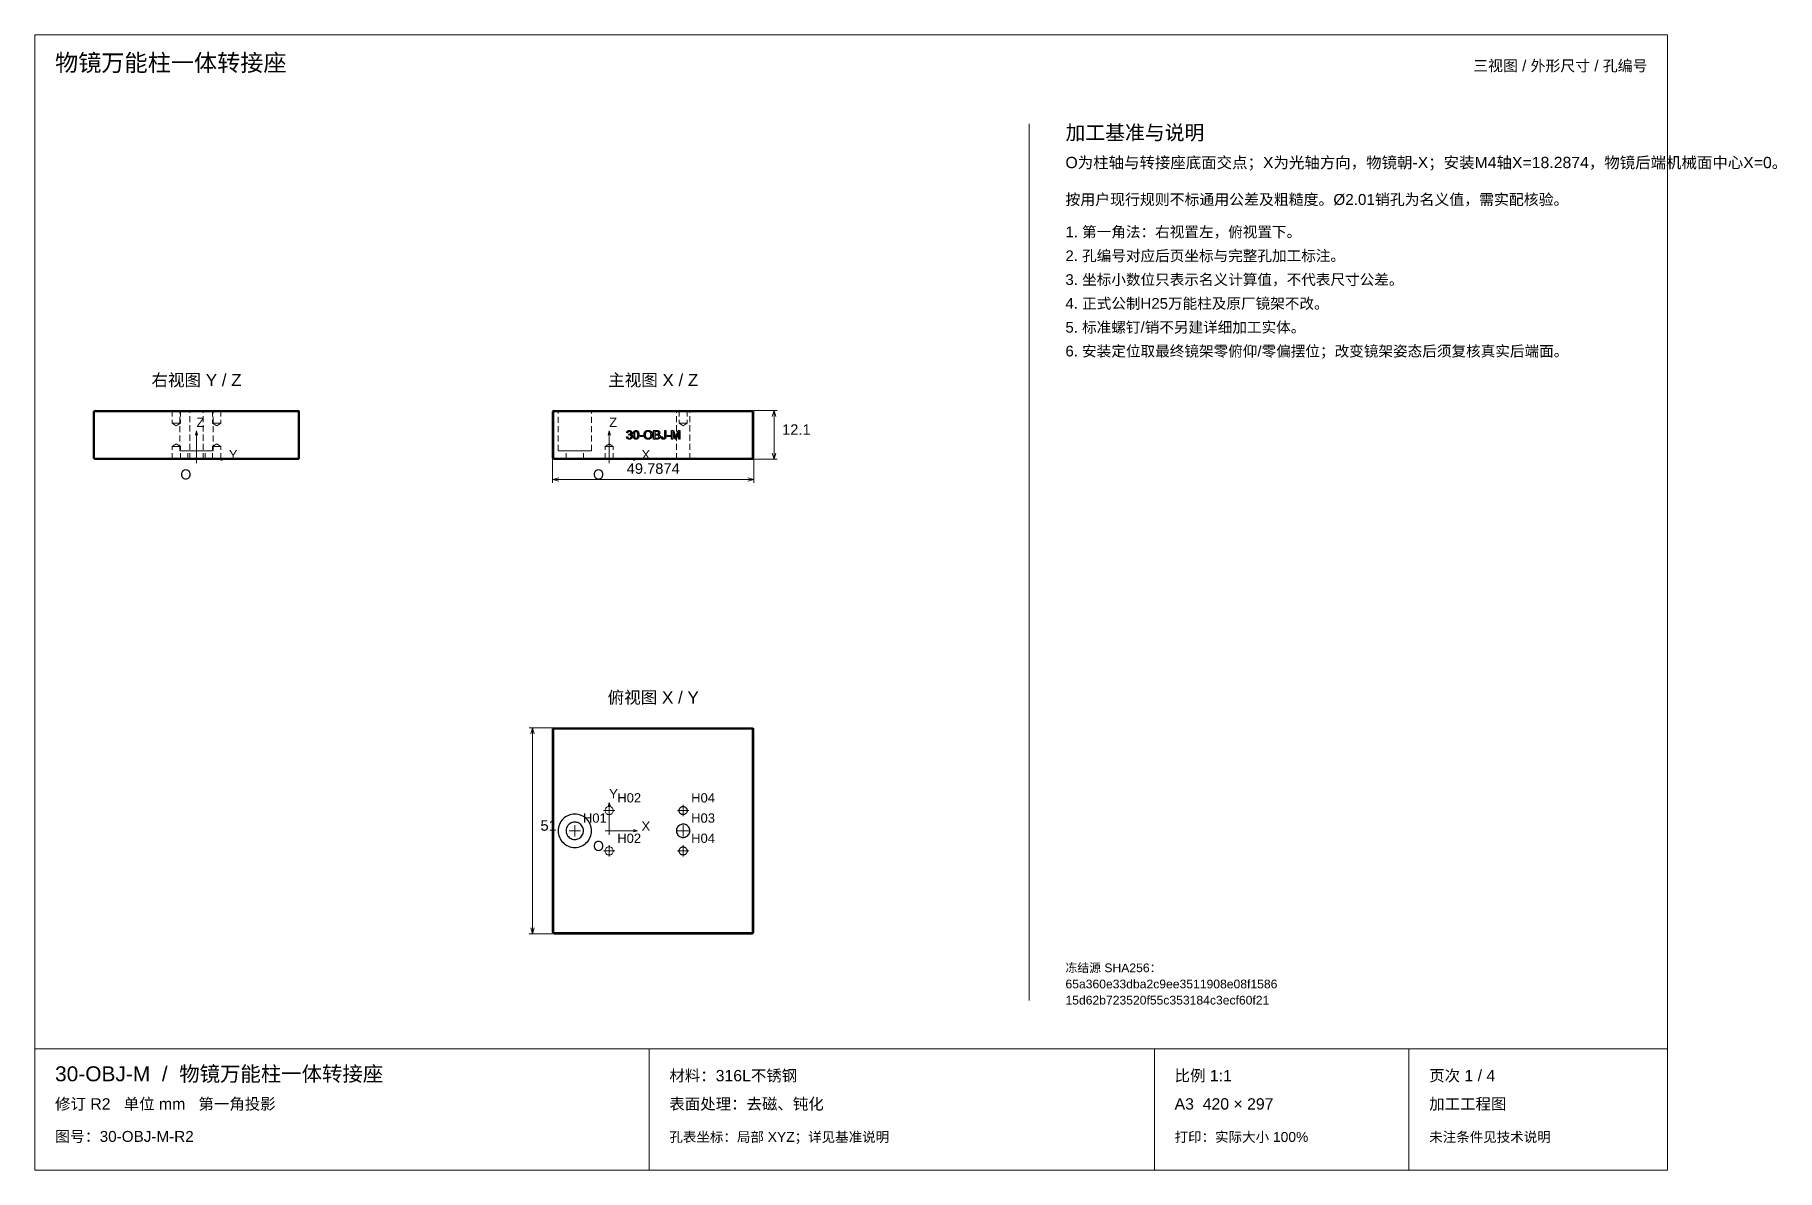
# Paper-space layout '01_三视图' of a CAD drawing. Header units: millimetres. Extents: x 8 to 439, y 8 to 289.
import ezdxf
from ezdxf.enums import TextEntityAlignment as Align

# ---------------------------------------------------------------- set-up
doc = ezdxf.new("R2010")
doc.units = ezdxf.units.MM
doc.linetypes.add('WP_HIDDEN', pattern=[2.3, 1.5, -0.8])
for name, color, linetype, lineweight in [('ANNOTATIONS', 7, 'CONTINUOUS', 18), ('HIDDEN', 7, 'WP_HIDDEN', 13), ('VISIBLE', 7, 'CONTINUOUS', 25)]:
    doc.layers.add(name, color=color, linetype=linetype, lineweight=lineweight)
doc.styles.add('CJK', font='Arial Unicode.ttf')

psp = doc.layouts.new('01_三视图')

# ---------------------------------------------------------------- texts
at = {"layer": 'ANNOTATIONS', "style": 'CJK'}
for s, height, p in [('物镜万能柱一体转接座', 4.2, (13, 280)), ('加工基准与说明', 3.6, (263, 263)), ('O为柱轴与转接座底面交点；X为光轴方向，物镜朝-X；安装M4轴X=18.2874，物镜后端机械面中心X=0。', 2.8, (263, 256)), ('按用户现行规则不标通用公差及粗糙度。Ø2.01销孔为名义值，需实配核验。', 2.7, (263, 246.9)), ('1. 第一角法：右视置左，俯视置下。', 2.65, (263, 238.9)), ('2. 孔编号对应后页坐标与完整孔加工标注。', 2.65, (263, 233)), ('3. 坐标小数位只表示名义计算值，不代表尺寸公差。', 2.65, (263, 227.1)), ('4. 正式公制H25万能柱及原厂镜架不改。', 2.65, (263, 221.2)), ('5. 标准螺钉/销不另建详细加工实体。', 2.65, (263, 215.3)), ('6. 安装定位取最终镜架零俯仰/零偏摆位；改变镜架姿态后须复核真实后端面。', 2.65, (263, 209.4)), ('Z', 2.3, (48, 191.95)), ('Z', 2.3, (150.11, 191.95)), ('12.1', 2.6, (192.89, 190)), ('Y', 2.3, (56, 183.95)), ('X', 2.3, (158.11, 183.95)), ('O', 2.5, (44, 178.95)), ('O', 2.5, (146.11, 178.95)), ('Y', 2.3, (150.11, 100)), ('H02', 2.3, (152.11, 99)), ('H04', 2.3, (170.39, 99)), ('H01', 2.3, (143.61, 94)), ('H03', 2.3, (170.39, 94)), ('51', 2.6, (133.11, 92)), ('H02', 2.3, (152.11, 89)), ('X', 2.3, (158.11, 92)), ('H04', 2.3, (170.39, 89)), ('O', 2.5, (146.11, 87)), ('冻结源 SHA256：', 2.15, (263, 57)), ('65a360e33dba2c9ee3511908e08f1586', 2.15, (263, 53)), ('15d62b723520f55c353184c3ecf60f21', 2.15, (263, 49)), ('30-OBJ-M  /  物镜万能柱一体转接座', 3.7, (13, 30)), ('材料：316L不锈钢', 2.8, (165, 30)), ('比例 1:1', 2.8, (290, 30)), ('页次 1 / 4', 2.8, (353, 30)), ('修订 R2   单位 mm   第一角投影', 2.8, (13, 23)), ('表面处理：去磁、钝化', 2.8, (165, 23)), ('加工工程图', 2.8, (353, 23)), ('A3  420 × 297', 2.8, (290, 23)), ('图号：30-OBJ-M-R2', 2.7, (13, 15)), ('孔表坐标：局部 XYZ；详见基准说明', 2.45, (165, 15)), ('打印：实际大小 100%', 2.45, (290, 15)), ('未注条件见技术说明', 2.45, (353, 15))]:
    psp.add_text(s, height=height, dxfattribs=at).set_placement(p)
psp.add_text('三视图 / 外形尺寸 / 孔编号', height=2.7, dxfattribs=at).set_placement((407, 280), align=Align.RIGHT)
for s, height, p in [('右视图 Y / Z', 3, (48, 202.05)), ('主视图 X / Z', 3, (161, 202.05)), ('49.7874', 2.6, (161, 180.35)), ('俯视图 X / Y', 3, (161, 123.5))]:
    psp.add_text(s, height=height, dxfattribs=at).set_placement(p, align=Align.CENTER)

# ---------------------------------------------------------------- linework, layer by layer
at = {"layer": 'ANNOTATIONS'}
for p, q in [((412, 289), (8, 289)), ((8, 289), (8, 8)), ((412, 8), (412, 289)), ((254, 50), (254, 267)), ((185.89, 196.05), (191.69, 196.05)), ((190.89, 196.05), (190.47, 194.55)), ((190.89, 183.95), (190.89, 196.05)), ((190.89, 196.05), (191.31, 194.55)), ((48, 190.95), (47.72, 189.95)), ((48, 183.95), (48, 190.95)), ((48, 190.95), (48.28, 189.95)), ((150.11, 190.95), (149.83, 189.95)), ((150.11, 183.95), (150.11, 190.95)), ((150.11, 190.95), (150.39, 189.95)), ((190.89, 183.95), (190.47, 185.45)), ((190.89, 183.95), (191.31, 185.45)), ((47, 183.95), (49, 183.95)), ((48, 182.95), (48, 184.95)), ((48, 183.95), (55, 183.95)), ((55, 183.95), (54, 184.23)), ((55, 183.95), (54, 183.67)), ((136.11, 183.95), (136.11, 178.15)), ((149.11, 183.95), (151.11, 183.95)), ((150.11, 182.95), (150.11, 184.95)), ((150.11, 183.95), (157.11, 183.95)), ((157.11, 183.95), (156.11, 184.23)), ((157.11, 183.95), (156.11, 183.67)), ((185.89, 183.95), (185.89, 178.15)), ((185.89, 183.95), (191.69, 183.95)), ((136.11, 178.95), (137.61, 179.37)), ((136.11, 178.95), (185.89, 178.95)), ((136.11, 178.95), (137.61, 178.53)), ((185.89, 178.95), (184.39, 179.37)), ((185.89, 178.95), (184.39, 178.53)), ((136.11, 117.5), (130.31, 117.5)), ((131.11, 117.5), (130.69, 116)), ((131.11, 66.5), (131.11, 117.5)), ((131.11, 117.5), (131.53, 116)), ((148.71, 97), (151.51, 97)), ((150.11, 99), (149.83, 98)), ((150.11, 92), (150.11, 99)), ((150.11, 99), (150.39, 98)), ((150.11, 95.6), (150.11, 98.4)), ((166.99, 97), (169.79, 97)), ((168.39, 95.6), (168.39, 98.4)), ((140.21, 92), (143.01, 92)), ((141.61, 90.6), (141.61, 93.4)), ((149.11, 92), (151.11, 92)), ((150.11, 91), (150.11, 93)), ((150.11, 92), (157.11, 92)), ((157.11, 92), (156.11, 92.28)), ((157.11, 92), (156.11, 91.72)), ((166.99, 92), (169.79, 92)), ((168.39, 90.6), (168.39, 93.4)), ((148.71, 87), (151.51, 87)), ((150.11, 85.6), (150.11, 88.4)), ((166.99, 87), (169.79, 87)), ((168.39, 85.6), (168.39, 88.4)), ((136.11, 66.5), (130.31, 66.5)), ((131.11, 66.5), (130.69, 68)), ((131.11, 66.5), (131.53, 68)), ((8, 38), (412, 38)), ((160, 8), (160, 38)), ((285, 8), (285, 38)), ((348, 8), (348, 38)), ((8, 8), (412, 8))]:
    psp.add_line(p, q, dxfattribs=at)
at = {"layer": 'HIDDEN'}
for points in [[(44, 196.05), (43.98, 196.05), (43.91, 196.05), (43.79, 196.05), (43.63, 196.05), (43.44, 196.05), (43.22, 196.05), (43, 196.05), (42.78, 196.05), (42.56, 196.05), (42.37, 196.05), (42.21, 196.05), (42.09, 196.05), (42.02, 196.05), (41.99, 196.05)], [(41.99, 196.05), (42, 196.05), (42.02, 196.05), (42.05, 196.05), (42.09, 196.05), (42.15, 196.05), (42.21, 196.05), (42.29, 196.05), (42.37, 196.05), (42.47, 196.05), (42.56, 196.05), (42.67, 196.05), (42.78, 196.05), (42.89, 196.05), (43, 196.05)], [(41.99, 196.05), (41.99, 192.85)], [(43, 196.05), (43.11, 196.05), (43.22, 196.05), (43.33, 196.05), (43.44, 196.05), (43.53, 196.05), (43.63, 196.05), (43.71, 196.05), (43.79, 196.05), (43.85, 196.05), (43.91, 196.05), (43.95, 196.05), (43.98, 196.05), (44, 196.05), (44, 196.05)], [(52.13, 196.05), (52.02, 196.05), (51.72, 196.05), (51.23, 196.05), (50.57, 196.05), (49.79, 196.05), (48.92, 196.05), (48, 196.05), (47.08, 196.05), (46.21, 196.05), (45.43, 196.05), (44.77, 196.05), (44.28, 196.05), (43.98, 196.05), (43.88, 196.05)], [(43.88, 196.05), (43.9, 196.05), (43.98, 196.05), (44.11, 196.05), (44.28, 196.05), (44.51, 196.05), (44.77, 196.05), (45.08, 196.05), (45.43, 196.05), (45.81, 196.05), (46.21, 196.05), (46.64, 196.05), (47.08, 196.05), (47.54, 196.05), (48, 196.05)], [(43.88, 186.05), (43.88, 196.05)], [(44, 196.05), (44, 192.85)], [(49.65, 196.05), (49.61, 196.05), (49.49, 196.05), (49.29, 196.05), (49.03, 196.05), (48.72, 196.05), (48.37, 196.05), (48, 196.05), (47.63, 196.05), (47.28, 196.05), (46.97, 196.05), (46.71, 196.05), (46.51, 196.05), (46.39, 196.05), (46.35, 196.05)], [(46.35, 196.05), (46.36, 196.05), (46.39, 196.05), (46.44, 196.05), (46.51, 196.05), (46.6, 196.05), (46.71, 196.05), (46.83, 196.05), (46.97, 196.05), (47.12, 196.05), (47.28, 196.05), (47.46, 196.05), (47.63, 196.05), (47.82, 196.05), (48, 196.05)], [(46.35, 183.95), (46.35, 196.05)], [(48, 196.05), (48.46, 196.05), (48.92, 196.05), (49.36, 196.05), (49.79, 196.05), (50.19, 196.05), (50.57, 196.05), (50.92, 196.05), (51.23, 196.05), (51.49, 196.05), (51.72, 196.05), (51.89, 196.05), (52.02, 196.05), (52.1, 196.05), (52.13, 196.05)], [(48, 196.05), (48.18, 196.05), (48.37, 196.05), (48.54, 196.05), (48.72, 196.05), (48.88, 196.05), (49.03, 196.05), (49.17, 196.05), (49.29, 196.05), (49.4, 196.05), (49.49, 196.05), (49.56, 196.05), (49.61, 196.05), (49.64, 196.05), (49.65, 196.05)], [(49.65, 183.95), (49.65, 196.05)], [(54, 196.05), (53.98, 196.05), (53.91, 196.05), (53.79, 196.05), (53.63, 196.05), (53.44, 196.05), (53.22, 196.05), (53, 196.05), (52.78, 196.05), (52.56, 196.05), (52.37, 196.05), (52.21, 196.05), (52.09, 196.05), (52.02, 196.05), (51.99, 196.05)], [(51.99, 196.05), (52, 196.05), (52.02, 196.05), (52.05, 196.05), (52.09, 196.05), (52.15, 196.05), (52.21, 196.05), (52.29, 196.05), (52.37, 196.05), (52.47, 196.05), (52.56, 196.05), (52.67, 196.05), (52.78, 196.05), (52.89, 196.05), (53, 196.05)], [(51.99, 196.05), (51.99, 192.85)], [(52.13, 186.05), (52.13, 196.05)], [(53, 196.05), (53.11, 196.05), (53.22, 196.05), (53.33, 196.05), (53.44, 196.05), (53.53, 196.05), (53.63, 196.05), (53.71, 196.05), (53.79, 196.05), (53.85, 196.05), (53.91, 196.05), (53.95, 196.05), (53.98, 196.05), (54, 196.05), (54, 196.05)], [(54, 196.05), (54, 192.85)], [(145.73, 196.05), (145.63, 196.05), (145.32, 196.05), (144.83, 196.05), (144.18, 196.05), (143.4, 196.05), (142.52, 196.05), (141.61, 196.05), (140.69, 196.05), (139.82, 196.05), (139.03, 196.05), (138.38, 196.05), (137.89, 196.05), (137.58, 196.05), (137.48, 196.05)], [(137.48, 186.05), (137.48, 196.05)], [(145.73, 186.05), (145.73, 196.05)], [(170.04, 196.05), (170, 196.05), (169.88, 196.05), (169.68, 196.05), (169.42, 196.05), (169.11, 196.05), (168.76, 196.05), (168.39, 196.05), (168.03, 196.05), (167.68, 196.05), (167.36, 196.05), (167.1, 196.05), (166.91, 196.05), (166.79, 196.05), (166.74, 196.05)], [(166.74, 183.95), (166.74, 196.05)], [(167.39, 196.05), (167.41, 196.05), (167.49, 196.05), (167.61, 196.05), (167.77, 196.05), (167.96, 196.05), (168.17, 196.05), (168.39, 196.05), (168.62, 196.05), (168.83, 196.05), (169.02, 196.05), (169.18, 196.05), (169.3, 196.05), (169.37, 196.05), (169.4, 196.05)], [(167.39, 196.05), (167.39, 192.85)], [(169.4, 196.05), (169.4, 192.85)], [(170.04, 183.95), (170.04, 196.05)], [(22.5, 191.1), (22.5, 191.09)], [(22.5, 191.1), (22.5, 191.1)], [(22.5, 191.1), (22.5, 191.1)], [(22.5, 191.1), (22.5, 191.1)], [(22.5, 191.09), (22.5, 191.1)], [(22.5, 191.1), (22.7, 191.1)], [(22.5, 191.1), (22.7, 191.1)], [(22.5, 191.1), (22.7, 191.1)], [(22.5, 191.1), (22.7, 191.1)], [(22.5, 191.09), (22.5, 191.08)], [(22.5, 191.08), (22.5, 191.09)], [(22.5, 191.09), (22.7, 191.09)], [(22.5, 191.09), (22.7, 191.09)], [(22.5, 191.08), (22.5, 191.06)], [(22.5, 191.07), (22.5, 191.08)], [(22.5, 191.08), (22.7, 191.08)], [(22.5, 191.08), (22.7, 191.08)], [(22.5, 191.07), (22.5, 191.06)], [(22.5, 191.07), (22.5, 191.07)], [(22.5, 191.07), (22.5, 191.07)], [(22.5, 191.07), (22.5, 191.07)], [(22.5, 191.06), (22.5, 191.07)], [(22.5, 191.07), (22.5, 191.06)], [(22.5, 191.07), (22.5, 191.07)], [(22.5, 191.07), (22.5, 191.07)], [(22.5, 191.07), (22.5, 191.07)], [(22.5, 191.06), (22.5, 191.07)], [(22.5, 191.06), (22.5, 191.07)], [(22.5, 191.07), (22.7, 191.07)], [(22.5, 191.07), (22.7, 191.07)], [(22.5, 191.07), (22.7, 191.07)], [(22.5, 191.07), (22.7, 191.07)], [(22.5, 191.07), (22.7, 191.07)], [(22.5, 191.07), (22.7, 191.07)], [(22.5, 191.07), (22.7, 191.07)], [(22.5, 191.07), (22.7, 191.07)], [(22.5, 191.06), (22.5, 191.05)], [(22.5, 191.06), (22.5, 191.06)], [(22.5, 191.05), (22.5, 191.06)], [(22.5, 191.06), (22.5, 191.05)], [(22.5, 191.05), (22.5, 191.06)], [(22.5, 191.06), (22.5, 191.05)], [(22.5, 191.04), (22.5, 191.06)], [(22.5, 191.06), (22.5, 189.61)], [(22.5, 189.6), (22.5, 191.06)], [(22.5, 191.06), (22.5, 191.05)], [(22.5, 191.06), (22.5, 191.06)], [(22.5, 191.06), (22.5, 191.06)], [(22.5, 188.94), (22.5, 191.06)], [(22.5, 189.58), (22.5, 191.06)], [(22.5, 191.06), (22.5, 189.56)], [(22.5, 191.06), (22.7, 191.06)], [(22.5, 191.06), (22.7, 191.06)], [(22.5, 191.06), (22.7, 191.06)], [(22.5, 191.06), (22.7, 191.06)], [(22.5, 191.06), (22.7, 191.06)], [(22.5, 191.06), (22.7, 191.06)], [(22.5, 191.06), (22.7, 191.06)], [(22.5, 191.06), (22.7, 191.06)], [(22.5, 191.06), (22.7, 191.06)], [(22.5, 191.06), (22.7, 191.06)], [(22.5, 191.05), (22.5, 191.04)], [(22.5, 191.04), (22.5, 191.05)], [(22.5, 191.05), (22.5, 191.04)], [(22.5, 191.04), (22.5, 191.05)], [(22.5, 191.05), (22.5, 191.02)], [(22.5, 191.05), (22.5, 191.04)], [(22.5, 191.05), (22.5, 191.05)], [(22.5, 191.05), (22.7, 191.05)], [(22.5, 191.05), (22.7, 191.05)], [(22.5, 191.05), (22.7, 191.05)], [(22.5, 191.05), (22.7, 191.05)], [(22.5, 191.05), (22.7, 191.05)], [(22.5, 191.05), (22.7, 191.05)], [(22.5, 191.05), (22.7, 191.05)], [(22.5, 191.04), (22.5, 191.03)], [(22.5, 191.03), (22.5, 191.04)], [(22.5, 191.04), (22.5, 191.03)], [(22.5, 191.02), (22.5, 191.04)], [(22.5, 191.03), (22.5, 191.04)], [(22.5, 191.04), (22.5, 191.03)], [(22.5, 191.04), (22.7, 191.04)], [(22.5, 191.04), (22.7, 191.04)], [(22.5, 191.04), (22.7, 191.04)], [(22.5, 191.04), (22.7, 191.04)], [(22.5, 191.04), (22.7, 191.04)], [(22.5, 191.04), (22.7, 191.04)], [(22.5, 191.03), (22.5, 191.01)], [(22.5, 191.03), (22.5, 191.03)], [(22.5, 191.01), (22.5, 191.03)], [(22.5, 191.03), (22.5, 191.02)], [(22.5, 191.01), (22.5, 191.03)], [(22.5, 191.03), (22.5, 191.01)], [(22.5, 191.03), (22.7, 191.03)], [(22.5, 191.03), (22.7, 191.03)], [(22.5, 191.03), (22.7, 191.03)], [(22.5, 191.03), (22.7, 191.03)], [(22.5, 191.03), (22.7, 191.03)], [(22.5, 191.03), (22.7, 191.03)], [(22.5, 191.02), (22.5, 191)], [(22.5, 191), (22.5, 191.02)], [(22.5, 191.02), (22.5, 190.99)], [(22.5, 191.02), (22.7, 191.02)], [(22.5, 191.02), (22.7, 191.02)], [(22.5, 191.02), (22.7, 191.02)], [(22.5, 191.01), (22.5, 191)], [(22.5, 191), (22.5, 191.01)], [(22.5, 190.98), (22.5, 191.01)], [(22.5, 191.01), (22.5, 191)], [(22.5, 191.01), (22.7, 191.01)], [(22.5, 191.01), (22.7, 191.01)], [(22.5, 191.01), (22.7, 191.01)], [(22.5, 191.01), (22.7, 191.01)], [(22.5, 191), (22.5, 190.98)], [(22.5, 190.99), (22.5, 191)], [(22.5, 191), (22.5, 190.98)], [(22.5, 190.98), (22.5, 191)], [(22.5, 191), (22.5, 190.98)], [(22.5, 191), (22.7, 191)], [(22.5, 191), (22.7, 191)], [(22.5, 191), (22.7, 191)], [(22.5, 191), (22.7, 191)], [(22.5, 191), (22.7, 191)], [(22.5, 190.98), (22.5, 190.99)], [(22.5, 190.99), (22.5, 190.96)], [(22.5, 190.99), (22.7, 190.99)], [(22.5, 190.99), (22.7, 190.99)], [(22.5, 190.98), (22.5, 190.96)], [(22.5, 190.96), (22.5, 190.98)], [(22.5, 190.98), (22.5, 190.96)], [(22.5, 190.95), (22.5, 190.98)], [(22.5, 190.96), (22.5, 190.98)], [(22.5, 190.98), (22.5, 190.96)], [(22.5, 190.98), (22.7, 190.98)], [(22.5, 190.98), (22.7, 190.98)], [(22.5, 190.98), (22.7, 190.98)], [(22.5, 190.98), (22.7, 190.98)], [(22.5, 190.98), (22.7, 190.98)], [(22.5, 190.98), (22.7, 190.98)], [(22.5, 190.96), (22.5, 190.93)], [(22.5, 190.94), (22.5, 190.96)], [(22.5, 190.96), (22.5, 190.94)], [(22.5, 190.96), (22.5, 190.94)], [(22.5, 190.93), (22.5, 190.96)], [(22.5, 190.96), (22.5, 190.94)], [(22.5, 190.96), (22.7, 190.96)], [(22.5, 190.96), (22.7, 190.96)], [(22.5, 190.96), (22.7, 190.96)], [(22.5, 190.96), (22.7, 190.96)], [(22.5, 190.96), (22.7, 190.96)], [(22.5, 190.96), (22.7, 190.96)], [(22.5, 190.91), (22.5, 190.95)], [(22.5, 190.95), (22.7, 190.95)], [(22.5, 190.93), (22.5, 190.94)], [(22.5, 190.94), (22.5, 190.92)], [(22.5, 190.94), (22.5, 190.92)], [(22.5, 190.94), (22.5, 190.92)], [(22.5, 190.94), (22.7, 190.94)], [(22.5, 190.94), (22.7, 190.94)], [(22.5, 190.94), (22.7, 190.94)], [(22.5, 190.94), (22.7, 190.94)], [(22.5, 190.93), (22.5, 190.91)], [(22.5, 190.91), (22.5, 190.93)], [(22.5, 190.9), (22.5, 190.93)], [(22.5, 190.93), (22.7, 190.93)], [(22.5, 190.93), (22.7, 190.93)], [(22.5, 190.93), (22.7, 190.93)], [(22.5, 190.92), (22.5, 190.89)], [(22.5, 190.92), (22.5, 190.9)], [(22.5, 190.92), (22.5, 190.89)], [(22.5, 190.92), (22.7, 190.92)], [(22.5, 190.92), (22.7, 190.92)], [(22.5, 190.92), (22.7, 190.92)], [(22.5, 190.91), (22.5, 190.88)], [(22.5, 190.89), (22.5, 190.91)], [(22.5, 190.88), (22.5, 190.91)], [(22.5, 190.91), (22.7, 190.91)], [(22.5, 190.91), (22.7, 190.91)], [(22.5, 190.91), (22.7, 190.91)], [(22.5, 190.9), (22.5, 190.88)], [(22.5, 190.87), (22.5, 190.9)], [(22.5, 190.9), (22.7, 190.9)], [(22.5, 190.9), (22.7, 190.9)], [(22.5, 190.87), (22.5, 190.89)], [(22.5, 190.89), (22.5, 190.86)], [(22.5, 190.89), (22.5, 190.86)], [(22.5, 190.89), (22.7, 190.89)], [(22.5, 190.89), (22.7, 190.89)], [(22.5, 190.89), (22.7, 190.89)], [(22.5, 190.88), (22.5, 190.85)], [(22.5, 190.84), (22.5, 190.88)], [(22.5, 190.88), (22.5, 190.86)], [(22.5, 190.88), (22.7, 190.88)], [(22.5, 190.88), (22.7, 190.88)], [(22.5, 190.88), (22.7, 190.88)], [(22.5, 190.85), (22.5, 190.87)], [(22.5, 190.84), (22.5, 190.87)], [(22.5, 190.87), (22.7, 190.87)], [(22.5, 190.87), (22.7, 190.87)], [(22.5, 190.86), (22.5, 190.85)], [(22.5, 190.86), (22.5, 190.86)], [(22.5, 190.86), (22.5, 190.86)], [(22.5, 190.85), (22.5, 190.86)], [(22.5, 190.86), (22.5, 190.84)], [(22.5, 190.86), (22.5, 190.84)], [(22.5, 190.86), (22.5, 190.83)], [(22.5, 190.86), (22.7, 190.86)], [(22.5, 190.86), (22.7, 190.86)], [(22.5, 190.86), (22.7, 190.86)], [(22.5, 190.86), (22.7, 190.86)], [(22.5, 190.86), (22.7, 190.86)], [(22.5, 190.86), (22.7, 190.86)], [(22.5, 190.86), (22.5, 190.85)], [(22.5, 190.86), (22.7, 190.86)], [(22.5, 190.85), (22.5, 190.86)], [(22.5, 190.86), (22.5, 190.85)], [(22.5, 190.86), (22.7, 190.86)], [(22.5, 190.86), (22.5, 190.86)], [(22.5, 190.86), (22.7, 190.86)], [(22.5, 190.86), (22.5, 190.86)], [(22.5, 190.86), (22.7, 190.86)], [(22.5, 190.85), (22.5, 190.86)], [(22.5, 190.85), (22.5, 190.82)], [(22.5, 190.83), (22.5, 190.85)], [(22.5, 190.85), (22.5, 190.84)], [(22.5, 190.84), (22.5, 190.85)], [(22.5, 190.85), (22.7, 190.85)], [(22.5, 190.85), (22.7, 190.85)], [(22.5, 190.85), (22.7, 190.85)], [(22.5, 190.85), (22.7, 190.85)], [(22.5, 190.85), (22.5, 190.84)], [(22.5, 190.85), (22.7, 190.85)], [(22.5, 190.85), (22.5, 190.85)], [(22.5, 190.85), (22.7, 190.85)], [(22.5, 190.85), (22.5, 190.85)], [(22.5, 190.85), (22.7, 190.85)], [(22.5, 190.85), (22.5, 190.85)], [(22.5, 190.85), (22.7, 190.85)], [(22.5, 190.85), (22.7, 190.85)], [(22.5, 190.85), (22.5, 190.85)], [(22.5, 190.85), (22.7, 190.85)], [(22.5, 190.85), (22.5, 190.85)], [(22.5, 190.85), (22.7, 190.85)], [(22.5, 190.84), (22.5, 190.85)], [(22.5, 190.85), (22.5, 190.84)], [(22.5, 190.85), (22.7, 190.85)], [(22.5, 190.85), (22.5, 190.85)], [(22.5, 190.85), (22.7, 190.85)], [(22.5, 190.85), (22.5, 190.85)], [(22.5, 190.85), (22.7, 190.85)], [(22.5, 190.85), (22.7, 190.85)], [(22.5, 190.84), (22.5, 190.85)], [(22.5, 190.84), (22.5, 190.83)], [(22.5, 190.83), (22.5, 190.84)], [(22.5, 190.84), (22.5, 190.8)], [(22.5, 190.8), (22.5, 190.84)], [(22.5, 190.84), (22.5, 190.82)], [(22.5, 190.8), (22.5, 190.84)], [(22.5, 190.84), (22.7, 190.84)], [(22.5, 190.84), (22.7, 190.84)], [(22.5, 190.84), (22.7, 190.84)], [(22.5, 190.84), (22.7, 190.84)], [(22.5, 190.84), (22.7, 190.84)], [(22.5, 190.84), (22.7, 190.84)], [(22.5, 190.84), (22.5, 190.83)], [(22.5, 190.84), (22.7, 190.84)], [(22.5, 190.84), (22.7, 190.84)], [(22.5, 190.84), (22.5, 190.84)], [(22.5, 190.84), (22.7, 190.84)], [(22.5, 190.83), (22.5, 190.84)], [(22.5, 190.84), (22.5, 190.83)], [(22.5, 190.84), (22.7, 190.84)], [(22.5, 190.84), (22.7, 190.84)], [(22.5, 190.83), (22.5, 190.84)], [(22.5, 190.8), (22.5, 190.83)], [(22.5, 190.83), (22.5, 190.82)], [(22.5, 190.82), (22.5, 190.83)], [(22.5, 190.83), (22.5, 190.8)], [(22.5, 190.83), (22.7, 190.83)], [(22.5, 190.83), (22.7, 190.83)], [(22.5, 190.83), (22.7, 190.83)], [(22.5, 190.83), (22.7, 190.83)], [(22.5, 190.83), (22.5, 190.82)], [(22.5, 190.83), (22.7, 190.83)], [(22.5, 190.83), (22.5, 190.83)], [(22.5, 190.83), (22.7, 190.83)], [(22.5, 190.83), (22.7, 190.83)], [(22.5, 190.82), (22.5, 190.83)], [(22.5, 190.83), (22.5, 190.82)], [(22.5, 190.83), (22.7, 190.83)], [(22.5, 190.83), (22.7, 190.83)], [(22.5, 190.82), (22.5, 190.83)], [(22.5, 190.82), (22.5, 190.79)], [(22.5, 190.82), (22.5, 190.8)], [(22.5, 190.8), (22.5, 190.82)], [(22.5, 190.82), (22.5, 190.79)], [(22.5, 190.82), (22.7, 190.82)], [(22.5, 190.82), (22.7, 190.82)], [(22.5, 190.82), (22.7, 190.82)], [(22.5, 190.82), (22.7, 190.82)], [(22.5, 190.82), (22.5, 190.81)], [(22.5, 190.82), (22.7, 190.82)], [(22.5, 190.82), (22.7, 190.82)], [(22.5, 190.81), (22.5, 190.82)], [(22.5, 190.82), (22.5, 190.81)], [(22.5, 190.82), (22.7, 190.82)], [(22.5, 190.82), (22.7, 190.82)], [(22.5, 190.8), (22.5, 190.82)], [(22.5, 190.81), (22.5, 190.8)], [(22.5, 190.81), (22.7, 190.81)], [(22.5, 190.81), (22.7, 190.81)], [(22.5, 190.8), (22.5, 190.81)], [(22.5, 190.81), (22.5, 190.79)], [(22.5, 190.81), (22.7, 190.81)], [(22.5, 190.81), (22.5, 190.17)], [(22.5, 190.81), (22.7, 190.81)], [(22.5, 190.81), (22.5, 190.81)], [(22.5, 190.81), (22.7, 190.81)], [(22.5, 190.8), (22.5, 190.81)], [(22.5, 190.78), (22.5, 190.8)], [(22.5, 190.8), (22.5, 190.78)], [(22.5, 190.78), (22.5, 190.8)], [(22.5, 190.8), (22.5, 190.77)], [(22.5, 190.75), (22.5, 190.8)], [(22.5, 190.76), (22.5, 190.8)], [(22.5, 190.8), (22.5, 190.77)], [(22.5, 190.8), (22.7, 190.8)], [(22.5, 190.8), (22.7, 190.8)], [(22.5, 190.8), (22.7, 190.8)], [(22.5, 190.8), (22.7, 190.8)], [(22.5, 190.8), (22.7, 190.8)], [(22.5, 190.8), (22.7, 190.8)], [(22.5, 190.8), (22.7, 190.8)], [(22.5, 190.8), (22.5, 190.78)], [(22.5, 190.8), (22.7, 190.8)], [(22.5, 190.8), (22.7, 190.8)], [(22.5, 190.79), (22.5, 190.8)], [(22.5, 190.8), (22.7, 190.8)], [(22.5, 190.78), (22.5, 190.8)], [(22.5, 190.8), (22.7, 190.8)], [(22.5, 190.8), (22.5, 190.8)], [(22.5, 190.8), (22.7, 190.8)], [(22.5, 190.79), (22.5, 190.8)], [(22.5, 190.79), (22.5, 190.76)], [(22.5, 190.79), (22.5, 190.77)], [(22.5, 190.79), (22.7, 190.79)], [(22.5, 190.79), (22.7, 190.79)], [(22.5, 190.79), (22.7, 190.79)], [(22.5, 190.77), (22.5, 190.79)], [(22.5, 190.79), (22.5, 190.78)], [(22.5, 190.79), (22.7, 190.79)], [(22.5, 190.79), (22.7, 190.79)], [(22.5, 190.79), (22.5, 190.79)], [(22.5, 190.79), (22.7, 190.79)], [(22.5, 190.78), (22.5, 190.79)], [(22.5, 190.75), (22.5, 190.78)], [(22.5, 190.78), (22.5, 190.76)], [(22.5, 190.76), (22.5, 190.78)], [(22.5, 190.78), (22.7, 190.78)], [(22.5, 190.78), (22.7, 190.78)], [(22.5, 190.78), (22.7, 190.78)], [(22.5, 190.78), (22.5, 190.77)], [(22.5, 190.78), (22.7, 190.78)], [(22.5, 190.78), (22.5, 190.76)], [(22.5, 190.78), (22.7, 190.78)], [(22.5, 190.78), (22.7, 190.78)], [(22.5, 190.75), (22.5, 190.78)], [(22.5, 190.78), (22.7, 190.78)], [(22.5, 190.77), (22.5, 190.78)], [(22.5, 190.77), (22.5, 190.74)], [(22.5, 190.77), (22.5, 190.74)], [(22.5, 190.77), (22.5, 190.73)], [(22.5, 190.77), (22.7, 190.77)], [(22.5, 190.77), (22.7, 190.77)], [(22.5, 190.77), (22.7, 190.77)], [(22.5, 190.77), (22.5, 190.75)], [(22.5, 190.77), (22.7, 190.77)], [(22.5, 190.77), (22.7, 190.77)], [(22.5, 190.76), (22.5, 190.77)], [(22.5, 190.77), (22.7, 190.77)], [(22.5, 190.76), (22.5, 190.77)], [(22.5, 190.76), (22.5, 190.73)], [(22.5, 190.76), (22.5, 190.74)], [(22.5, 190.74), (22.5, 190.76)], [(22.5, 190.72), (22.5, 190.76)], [(22.5, 190.76), (22.7, 190.76)], [(22.5, 190.76), (22.7, 190.76)], [(22.5, 190.76), (22.7, 190.76)], [(22.5, 190.76), (22.7, 190.76)], [(22.5, 190.76), (22.7, 190.76)], [(22.5, 190.74), (22.5, 190.76)], [(22.5, 190.76), (22.5, 190.74)], [(22.5, 190.76), (22.7, 190.76)], [(22.5, 190.76), (22.7, 190.76)], [(22.5, 190.75), (22.5, 190.76)], [(22.5, 190.73), (22.5, 190.75)], [(22.5, 190.7), (22.5, 190.75)], [(22.5, 190.75), (22.5, 188.94)], [(22.5, 190.75), (22.7, 190.75)], [(22.5, 190.75), (22.7, 190.75)], [(22.5, 190.75), (22.7, 190.75)], [(22.5, 190.75), (22.5, 190.74)], [(22.5, 190.75), (22.7, 190.75)], [(22.5, 190.75), (22.7, 190.75)], [(22.5, 190.72), (22.5, 190.75)], [(22.5, 190.75), (22.7, 190.75)], [(22.5, 190.74), (22.5, 190.75)], [(22.5, 190.74), (22.5, 190.71)], [(22.5, 190.71), (22.5, 190.74)], [(22.5, 190.74), (22.5, 190.7)], [(22.5, 190.74), (22.5, 190.71)], [(22.5, 190.74), (22.7, 190.74)], [(22.5, 190.74), (22.7, 190.74)], [(22.5, 190.74), (22.7, 190.74)], [(22.5, 190.74), (22.7, 190.74)], [(22.5, 190.74), (22.5, 190.7)], [(22.5, 190.74), (22.7, 190.74)], [(22.5, 190.74), (22.7, 190.74)], [(22.5, 190.72), (22.5, 190.74)], [(22.5, 190.74), (22.5, 190.72)], [(22.5, 190.74), (22.7, 190.74)], [(22.5, 190.74), (22.7, 190.74)], [(22.5, 190.72), (22.5, 190.74)], [(22.5, 190.73), (22.5, 190.69)], [(22.5, 190.7), (22.5, 190.73)], [(22.5, 190.73), (22.5, 190.7)], [(22.5, 190.73), (22.7, 190.73)], [(22.5, 190.73), (22.7, 190.73)], [(22.5, 190.73), (22.7, 190.73)], [(22.5, 190.68), (22.5, 190.72)], [(22.5, 190.72), (22.5, 188.94)], [(22.5, 190.72), (22.7, 190.72)], [(22.5, 190.72), (22.7, 190.72)], [(22.5, 190.72), (22.7, 190.72)], [(22.5, 190.68), (22.5, 190.72)], [(22.5, 190.72), (22.5, 190.7)], [(22.5, 190.72), (22.7, 190.72)], [(22.5, 190.72), (22.7, 190.72)], [(22.5, 190.69), (22.5, 190.72)], [(22.5, 190.72), (22.7, 190.72)], [(22.5, 190.71), (22.5, 190.72)], [(22.5, 190.71), (22.5, 190.68)], [(22.5, 190.68), (22.5, 190.71)], [(22.5, 190.71), (22.5, 190.69)], [(22.5, 190.71), (22.7, 190.71)], [(22.5, 190.71), (22.7, 190.71)], [(22.5, 190.71), (22.7, 190.71)], [(22.5, 190.71), (22.7, 190.71)], [(22.5, 190.69), (22.5, 190.71)], [(22.5, 190.67), (22.5, 190.7)], [(22.5, 190.7), (22.5, 190.66)], [(22.5, 190.65), (22.5, 190.7)], [(22.5, 190.7), (22.5, 190.66)], [(22.5, 190.7), (22.7, 190.7)], [(22.5, 190.7), (22.7, 190.7)], [(22.5, 190.7), (22.7, 190.7)], [(22.5, 190.7), (22.7, 190.7)], [(22.5, 190.7), (22.5, 190.68)], [(22.5, 190.7), (22.7, 190.7)], [(22.5, 190.7), (22.5, 190.68)], [(22.5, 190.7), (22.7, 190.7)], [(22.5, 190.69), (22.5, 190.66)], [(22.5, 190.69), (22.5, 190.66)], [(22.5, 190.69), (22.7, 190.69)], [(22.5, 190.69), (22.7, 190.69)], [(22.5, 190.69), (22.7, 190.69)], [(22.5, 190.66), (22.5, 190.69)], [(22.5, 190.69), (22.7, 190.69)], [(22.5, 190.67), (22.5, 190.69)], [(22.5, 190.68), (22.5, 190.64)], [(22.5, 190.66), (22.5, 190.68)], [(22.5, 190.64), (22.5, 190.68)], [(22.5, 190.68), (22.7, 190.68)], [(22.5, 190.68), (22.7, 190.68)], [(22.5, 190.68), (22.7, 190.68)], [(22.5, 190.68), (22.5, 190.65)], [(22.5, 190.68), (22.7, 190.68)], [(22.5, 190.68), (22.7, 190.68)], [(22.5, 190.66), (22.5, 190.68)], [(22.5, 190.68), (22.5, 190.65)], [(22.5, 190.68), (22.7, 190.68)], [(22.5, 190.64), (22.5, 190.67)], [(22.5, 190.67), (22.7, 190.67)], [(22.5, 190.67), (22.7, 190.67)], [(22.5, 190.65), (22.5, 190.67)], [(22.5, 190.66), (22.5, 190.63)], [(22.5, 190.63), (22.5, 190.66)], [(22.5, 190.66), (22.5, 190.62)], [(22.5, 190.66), (22.5, 190.63)], [(22.5, 190.66), (22.5, 190.63)], [(22.5, 190.66), (22.7, 190.66)], [(22.5, 190.66), (22.7, 190.66)], [(22.5, 190.66), (22.7, 190.66)], [(22.5, 190.66), (22.7, 190.66)], [(22.5, 190.66), (22.7, 190.66)], [(22.5, 190.63), (22.5, 190.66)], [(22.5, 190.66), (22.7, 190.66)], [(22.5, 190.62), (22.5, 190.66)], [(22.5, 190.59), (22.5, 190.65)], [(22.5, 190.65), (22.7, 190.65)], [(22.5, 190.65), (22.5, 190.62)], [(22.5, 190.65), (22.7, 190.65)], [(22.5, 190.65), (22.5, 190.63)], [(22.5, 190.65), (22.7, 190.65)], [(22.5, 190.65), (22.7, 190.65)], [(22.5, 190.63), (22.5, 190.65)], [(22.5, 190.58), (22.5, 190.64)], [(22.5, 190.64), (22.5, 190.6)], [(22.5, 190.59), (22.5, 190.64)], [(22.5, 190.64), (22.7, 190.64)], [(22.5, 190.64), (22.7, 190.64)], [(22.5, 190.64), (22.7, 190.64)], [(22.5, 190.63), (22.5, 190.59)], [(22.5, 190.59), (22.5, 190.63)], [(22.5, 190.63), (22.5, 190.57)], [(22.5, 190.63), (22.5, 190.59)], [(22.5, 190.63), (22.7, 190.63)], [(22.5, 190.63), (22.7, 190.63)], [(22.5, 190.63), (22.7, 190.63)], [(22.5, 190.63), (22.7, 190.63)], [(22.5, 190.63), (22.7, 190.63)], [(22.5, 190.61), (22.5, 190.63)], [(22.5, 190.63), (22.5, 190.6)], [(22.5, 190.63), (22.7, 190.63)], [(22.5, 190.63), (22.7, 190.63)], [(22.5, 190.61), (22.5, 190.63)], [(22.5, 190.62), (22.5, 190.58)], [(22.5, 190.62), (22.7, 190.62)], [(22.5, 190.62), (22.5, 190.59)], [(22.5, 190.62), (22.7, 190.62)], [(22.5, 190.62), (22.7, 190.62)], [(22.5, 190.58), (22.5, 190.62)], [(22.5, 190.61), (22.7, 190.61)], [(22.5, 190.57), (22.5, 190.61)], [(22.5, 190.61), (22.7, 190.61)], [(22.5, 190.58), (22.5, 190.61)], [(22.5, 190.6), (22.5, 190.56)], [(22.5, 190.6), (22.7, 190.6)], [(22.5, 190.6), (22.5, 190.57)], [(22.5, 190.6), (22.7, 190.6)], [(22.5, 190.59), (22.5, 190.55)], [(22.5, 190.56), (22.5, 190.59)], [(22.5, 190.53), (22.5, 190.59)], [(22.5, 190.54), (22.5, 190.59)], [(22.5, 190.59), (22.5, 190.56)], [(22.5, 190.59), (22.7, 190.59)], [(22.5, 190.59), (22.7, 190.59)], [(22.5, 190.59), (22.7, 190.59)], [(22.5, 190.59), (22.7, 190.59)], [(22.5, 190.59), (22.7, 190.59)], [(22.5, 190.59), (22.5, 190.55)], [(22.5, 190.59), (22.7, 190.59)], [(22.5, 190.52), (22.5, 190.58)], [(22.5, 190.58), (22.5, 190.53)], [(22.5, 190.58), (22.7, 190.58)], [(22.5, 190.58), (22.7, 190.58)], [(22.5, 190.58), (22.7, 190.58)], [(22.5, 190.54), (22.5, 190.58)], [(22.5, 190.58), (22.7, 190.58)], [(22.5, 190.56), (22.5, 190.58)], [(22.5, 190.57), (22.5, 190.5)], [(22.5, 190.57), (22.7, 190.57)], [(22.5, 190.57), (22.7, 190.57)], [(22.5, 190.54), (22.5, 190.57)], [(22.5, 190.57), (22.5, 190.53)], [(22.5, 190.57), (22.7, 190.57)], [(22.5, 190.56), (22.5, 190.52)], [(22.5, 190.52), (22.5, 190.56)], [(22.5, 190.56), (22.5, 190.52)], [(22.5, 190.56), (22.7, 190.56)], [(22.5, 190.56), (22.7, 190.56)], [(22.5, 190.56), (22.7, 190.56)], [(22.5, 190.56), (22.7, 190.56)], [(22.5, 190.54), (22.5, 190.56)], [(22.5, 190.55), (22.5, 190.52)], [(22.5, 190.55), (22.7, 190.55)], [(22.5, 190.55), (22.5, 190.51)], [(22.5, 190.55), (22.7, 190.55)], [(22.5, 190.49), (22.5, 190.54)], [(22.5, 190.54), (22.7, 190.54)], [(22.5, 190.54), (22.7, 190.54)], [(22.5, 190.5), (22.5, 190.54)], [(22.5, 190.54), (22.7, 190.54)], [(22.5, 190.5), (22.5, 190.54)], [(22.5, 190.54), (22.7, 190.54)], [(22.5, 190.51), (22.5, 190.54)], [(22.5, 190.47), (22.5, 190.53)], [(22.5, 190.53), (22.5, 190.49)], [(22.5, 190.53), (22.7, 190.53)], [(22.5, 190.53), (22.7, 190.53)], [(22.5, 190.53), (22.5, 190.5)], [(22.5, 190.53), (22.7, 190.53)], [(22.5, 190.52), (22.5, 190.48)], [(22.5, 190.47), (22.5, 190.52)], [(22.5, 190.52), (22.5, 190.47)], [(22.5, 190.48), (22.5, 190.52)], [(22.5, 190.52), (22.5, 190.49)], [(22.5, 190.52), (22.7, 190.52)], [(22.5, 190.52), (22.7, 190.52)], [(22.5, 190.52), (22.7, 190.52)], [(22.5, 190.52), (22.7, 190.52)], [(22.5, 190.51), (22.5, 190.47)], [(22.5, 190.51), (22.7, 190.51)], [(22.5, 190.51), (22.7, 190.51)], [(22.5, 190.49), (22.5, 190.51)], [(22.5, 190.5), (22.5, 190.44)], [(22.5, 190.5), (22.7, 190.5)], [(22.5, 190.5), (22.7, 190.5)], [(22.5, 190.46), (22.5, 190.5)], [(22.5, 190.5), (22.5, 190.46)], [(22.5, 190.5), (22.7, 190.5)], [(22.5, 190.5), (22.7, 190.5)], [(22.5, 190.45), (22.5, 190.5)], [(22.5, 190.49), (22.5, 190.44)], [(22.5, 190.44), (22.5, 190.49)], [(22.5, 190.49), (22.5, 190.45)], [(22.5, 190.49), (22.7, 190.49)], [(22.5, 190.49), (22.7, 190.49)], [(22.5, 190.49), (22.7, 190.49)], [(22.5, 190.49), (22.7, 190.49)], [(22.5, 190.46), (22.5, 190.49)], [(22.5, 190.48), (22.5, 190.45)], [(22.5, 190.44), (22.5, 190.48)], [(22.5, 190.48), (22.7, 190.48)], [(22.5, 190.48), (22.7, 190.48)], [(22.5, 190.4), (22.5, 190.47)], [(22.5, 190.47), (22.7, 190.47)], [(22.5, 190.47), (22.7, 190.47)], [(22.5, 190.47), (22.5, 190.43)], [(22.5, 190.47), (22.7, 190.47)], [(22.5, 190.46), (22.7, 190.46)], [(22.5, 190.42), (22.5, 190.46)], [(22.5, 190.46), (22.5, 190.42)], [(22.5, 190.46), (22.7, 190.46)], [(22.5, 190.46), (22.7, 190.46)], [(22.5, 190.43), (22.5, 190.46)], [(22.5, 190.45), (22.5, 190.42)], [(22.5, 190.45), (22.5, 190.42)], [(22.5, 190.45), (22.7, 190.45)], [(22.5, 190.45), (22.7, 190.45)], [(22.5, 190.45), (22.7, 190.45)], [(22.5, 190.4), (22.5, 190.45)], [(22.5, 190.4), (22.5, 190.44)], [(22.5, 190.44), (22.5, 190.39)], [(22.5, 190.39), (22.5, 190.44)], [(22.5, 190.44), (22.5, 190.37)], [(22.5, 190.44), (22.7, 190.44)], [(22.5, 190.44), (22.7, 190.44)], [(22.5, 190.44), (22.7, 190.44)], [(22.5, 190.44), (22.7, 190.44)], [(22.5, 190.43), (22.5, 190.38)], [(22.5, 190.43), (22.7, 190.43)], [(22.5, 190.43), (22.7, 190.43)], [(22.5, 190.41), (22.5, 190.43)], [(22.5, 190.42), (22.5, 190.39)], [(22.5, 190.42), (22.5, 190.39)], [(22.5, 190.42), (22.7, 190.42)], [(22.5, 190.42), (22.7, 190.42)], [(22.5, 190.42), (22.7, 190.42)], [(22.5, 190.38), (22.5, 190.42)], [(22.5, 190.42), (22.5, 190.38)], [(22.5, 190.42), (22.7, 190.42)], [(22.5, 190.41), (22.7, 190.41)], [(22.5, 190.38), (22.5, 190.41)], [(22.5, 190.38), (22.5, 190.4)], [(22.5, 190.33), (22.5, 190.4)], [(22.5, 190.4), (22.7, 190.4)], [(22.5, 190.4), (22.7, 190.4)], [(22.5, 190.4), (22.7, 190.4)], [(22.5, 190.35), (22.5, 190.4)], [(22.5, 190.39), (22.5, 190.36)], [(22.5, 190.39), (22.5, 190.33)], [(22.5, 190.34), (22.5, 190.39)], [(22.5, 190.39), (22.5, 190.35)], [(22.5, 190.39), (22.7, 190.39)], [(22.5, 190.39), (22.7, 190.39)], [(22.5, 190.39), (22.7, 190.39)], [(22.5, 190.39), (22.7, 190.39)], [(22.5, 190.37), (22.5, 190.38)], [(22.5, 190.38), (22.7, 190.38)], [(22.5, 190.38), (22.5, 190.33)], [(22.5, 190.38), (22.7, 190.38)], [(22.5, 190.38), (22.7, 190.38)], [(22.5, 190.33), (22.5, 190.38)], [(22.5, 190.38), (22.5, 190.34)], [(22.5, 190.38), (22.7, 190.38)], [(22.5, 190.38), (22.7, 190.38)], [(22.5, 190.36), (22.5, 190.38)], [(22.5, 190.35), (22.5, 190.37)], [(22.5, 190.37), (22.5, 190.3)], [(22.5, 190.37), (22.7, 190.37)], [(22.5, 190.37), (22.7, 190.37)], [(22.5, 190.36), (22.5, 190.33)], [(22.5, 190.36), (22.7, 190.36)], [(22.5, 190.36), (22.7, 190.36)], [(22.5, 190.34), (22.5, 190.36)], [(22.5, 190.33), (22.5, 190.35)], [(22.5, 190.35), (22.5, 190.32)], [(22.5, 190.35), (22.7, 190.35)], [(22.5, 190.35), (22.7, 190.35)], [(22.5, 190.35), (22.7, 190.35)], [(22.5, 190.3), (22.5, 190.35)], [(22.5, 190.28), (22.5, 190.34)], [(22.5, 190.34), (22.7, 190.34)], [(22.5, 190.34), (22.5, 190.29)], [(22.5, 190.34), (22.7, 190.34)], [(22.5, 190.34), (22.7, 190.34)], [(22.5, 190.32), (22.5, 190.34)], [(22.5, 190.33), (22.5, 190.3)], [(22.5, 190.32), (22.5, 190.33)], [(22.5, 190.25), (22.5, 190.33)], [(22.5, 190.33), (22.5, 190.27)], [(22.5, 190.33), (22.7, 190.33)], [(22.5, 190.33), (22.7, 190.33)], [(22.5, 190.33), (22.7, 190.33)], [(22.5, 190.33), (22.7, 190.33)], [(22.5, 190.33), (22.5, 190.28)], [(22.5, 190.33), (22.7, 190.33)], [(22.5, 190.33), (22.7, 190.33)], [(22.5, 190.28), (22.5, 190.33)], [(22.5, 190.31), (22.5, 190.32)], [(22.5, 190.32), (22.5, 190.29)], [(22.5, 190.32), (22.7, 190.32)], [(22.5, 190.32), (22.7, 190.32)], [(22.5, 190.32), (22.7, 190.32)], [(22.5, 190.3), (22.5, 190.32)], [(22.5, 190.29), (22.5, 190.31)], [(22.5, 190.31), (22.7, 190.31)], [(22.5, 190.3), (22.5, 190.27)], [(22.5, 190.3), (22.5, 190.23)], [(22.5, 190.3), (22.7, 190.3)], [(22.5, 190.3), (22.7, 190.3)], [(22.5, 190.3), (22.7, 190.3)], [(22.5, 190.24), (22.5, 190.3)], [(22.5, 190.3), (22.7, 190.3)], [(22.5, 190.28), (22.5, 190.3)], [(22.5, 190.28), (22.5, 190.29)], [(22.5, 190.29), (22.5, 190.26)], [(22.5, 190.29), (22.7, 190.29)], [(22.5, 190.29), (22.7, 190.29)], [(22.5, 190.29), (22.5, 190.24)], [(22.5, 190.29), (22.7, 190.29)], [(22.5, 190.27), (22.5, 190.28)], [(22.5, 190.22), (22.5, 190.28)], [(22.5, 190.28), (22.7, 190.28)], [(22.5, 190.28), (22.7, 190.28)], [(22.5, 190.28), (22.5, 190.23)], [(22.5, 190.28), (22.7, 190.28)], [(22.5, 190.28), (22.7, 190.28)], [(22.5, 190.23), (22.5, 190.28)], [(22.5, 190.28), (22.7, 190.28)], [(22.5, 190.27), (22.5, 190.28)], [(22.5, 190.27), (22.5, 190.24)], [(22.5, 190.26), (22.5, 190.27)], [(22.5, 190.27), (22.5, 190.2)], [(22.5, 190.27), (22.7, 190.27)], [(22.5, 190.27), (22.7, 190.27)], [(22.5, 190.27), (22.7, 190.27)], [(22.5, 190.27), (22.7, 190.27)], [(22.5, 190.25), (22.5, 190.27)], [(22.5, 190.24), (22.5, 190.26)], [(22.5, 190.26), (22.5, 190.23)], [(22.5, 190.26), (22.7, 190.26)], [(22.5, 190.26), (22.7, 190.26)], [(22.5, 190.16), (22.5, 190.25)], [(22.5, 190.25), (22.7, 190.25)], [(22.5, 190.25), (22.7, 190.25)], [(22.5, 190.24), (22.5, 190.25)], [(22.5, 190.24), (22.5, 190.21)], [(22.5, 190.22), (22.5, 190.24)], [(22.5, 190.24), (22.7, 190.24)], [(22.5, 190.24), (22.7, 190.24)], [(22.5, 190.24), (22.5, 190.19)], [(22.5, 190.24), (22.7, 190.24)], [(22.5, 190.24), (22.7, 190.24)], [(22.5, 190.18), (22.5, 190.24)], [(22.5, 190.24), (22.7, 190.24)], [(22.5, 190.22), (22.5, 190.24)], [(22.5, 190.23), (22.5, 190.15)], [(22.5, 190.23), (22.5, 190.21)], [(22.5, 190.23), (22.7, 190.23)], [(22.5, 190.23), (22.7, 190.23)], [(22.5, 190.23), (22.5, 190.11)], [(22.5, 190.23), (22.7, 190.23)], [(22.5, 190.23), (22.7, 190.23)], [(22.5, 190.11), (22.5, 190.23)], [(22.5, 190.2), (22.5, 190.22)], [(22.5, 190.16), (22.5, 190.22)], [(22.5, 190.22), (22.7, 190.22)], [(22.5, 190.22), (22.7, 190.22)], [(22.5, 190.22), (22.7, 190.22)], [(22.5, 190.21), (22.5, 190.22)], [(22.5, 190.21), (22.5, 190.19)], [(22.5, 190.21), (22.5, 190.18)], [(22.5, 190.21), (22.7, 190.21)], [(22.5, 190.21), (22.7, 190.21)], [(22.5, 190.21), (22.7, 190.21)], [(22.5, 190.2), (22.5, 190.21)], [(22.5, 190.19), (22.5, 190.2)], [(22.5, 190.2), (22.5, 190.14)], [(22.5, 190.2), (22.7, 190.2)], [(22.5, 190.2), (22.7, 190.2)], [(22.5, 190.2), (22.7, 190.2)], [(22.5, 190.19), (22.5, 190.2)], [(22.5, 190.19), (22.5, 190.17)], [(22.5, 190.18), (22.5, 190.19)], [(22.5, 190.19), (22.7, 190.19)], [(22.5, 190.19), (22.7, 190.19)], [(22.5, 190.19), (22.5, 190.14)], [(22.5, 190.19), (22.7, 190.19)], [(22.5, 190.19), (22.7, 190.19)], [(22.5, 190.19), (22.5, 190.19)], [(22.5, 190.19), (22.7, 190.19)], [(22.5, 190.18), (22.5, 190.19)], [(22.5, 190.17), (22.5, 190.18)], [(22.5, 190.17), (22.5, 190.17)], [(22.5, 190.18), (22.5, 190.15)], [(22.5, 190.17), (22.7, 190.17)], [(22.5, 190.18), (22.7, 190.18)], [(22.5, 190.18), (22.7, 190.18)], [(22.5, 190.18), (22.7, 190.18)], [(22.5, 190.12), (22.5, 190.18)], [(22.5, 190.18), (22.7, 190.18)], [(22.5, 190.18), (22.5, 190.18)], [(22.5, 190.18), (22.7, 190.18)], [(22.5, 190.17), (22.5, 190.18)], [(22.5, 190.17), (22.5, 190.14)], [(22.5, 190.17), (22.5, 190.17)], [(22.5, 190.17), (22.5, 190.17)], [(22.5, 189.94), (22.5, 190.17)], [(22.5, 190.17), (22.7, 190.17)], [(22.5, 190.17), (22.7, 190.17)], [(22.5, 190.17), (22.7, 190.17)], [(22.5, 190.17), (22.7, 190.17)], [(22.5, 190.17), (22.7, 190.17)], [(22.5, 190.17), (22.5, 190.17)], [(22.5, 190.08), (22.5, 190.16)], [(22.5, 190.1), (22.5, 190.16)], [(22.5, 190.16), (22.7, 190.16)], [(22.5, 190.16), (22.7, 190.16)], [(22.5, 190.15), (22.5, 190.08)], [(22.5, 190.15), (22.5, 190.13)], [(22.5, 190.15), (22.7, 190.15)], [(22.5, 190.15), (22.7, 190.15)], [(22.5, 190.14), (22.5, 190.12)], [(22.5, 190.14), (22.5, 190.06)], [(22.5, 190.14), (22.7, 190.14)], [(22.5, 190.14), (22.7, 190.14)], [(22.5, 190.14), (22.5, 190.08)], [(22.5, 190.14), (22.7, 190.14)], [(22.5, 190.13), (22.5, 190.11)], [(22.5, 190.13), (22.7, 190.13)], [(22.5, 190.12), (22.5, 190.11)], [(22.5, 190.12), (22.7, 190.12)], [(22.5, 190.12), (22.7, 190.12)], [(22.5, 190.06), (22.5, 190.12)], [(22.5, 190.11), (22.5, 190.09)], [(22.5, 190.11), (22.5, 190.09)], [(22.5, 190.11), (22.7, 190.11)], [(22.5, 190.11), (22.7, 190.11)], [(22.5, 190.11), (22.5, 189.99)], [(22.5, 190.11), (22.7, 190.11)], [(22.5, 190.04), (22.5, 190.1)], [(22.5, 190.1), (22.7, 190.1)], [(22.5, 190.09), (22.5, 190.08)], [(22.5, 190.09), (22.5, 190.07)], [(22.5, 190.09), (22.7, 190.09)], [(22.5, 190.09), (22.7, 190.09)], [(22.5, 190.08), (22.5, 190.06)], [(22.5, 189.99), (22.5, 190.08)], [(22.5, 190.08), (22.5, 190)], [(22.5, 190.08), (22.7, 190.08)], [(22.5, 190.08), (22.7, 190.08)], [(22.5, 190.08), (22.7, 190.08)], [(22.5, 190.08), (22.5, 190.03)], [(22.5, 190.08), (22.7, 190.08)], [(22.5, 190.07), (22.5, 190.05)], [(22.5, 190.07), (22.7, 190.07)], [(22.5, 190.06), (22.5, 190.04)], [(22.5, 190.06), (22.5, 189.99)], [(22.5, 190.06), (22.7, 190.06)], [(22.5, 190.06), (22.7, 190.06)], [(22.5, 190.06), (22.7, 190.06)], [(22.5, 190), (22.5, 190.06)], [(22.5, 190.05), (22.5, 190.03)], [(22.5, 190.05), (22.7, 190.05)], [(22.5, 190.04), (22.5, 190.02)], [(22.5, 189.97), (22.5, 190.04)], [(22.5, 190.04), (22.7, 190.04)], [(22.5, 190.04), (22.7, 190.04)], [(22.5, 190.03), (22.5, 190.01)], [(22.5, 190.03), (22.7, 190.03)], [(22.5, 190.03), (22.5, 189.97)], [(22.5, 190.03), (22.7, 190.03)], [(22.5, 190.02), (22.5, 190)], [(22.5, 190.02), (22.7, 190.02)], [(22.5, 190.01), (22.5, 189.99)], [(22.5, 190.01), (22.7, 190.01)], [(22.5, 190), (22.5, 189.97)], [(22.5, 190), (22.5, 189.92)], [(22.5, 190), (22.7, 190)], [(22.5, 190), (22.7, 190)], [(22.5, 190), (22.7, 190)], [(22.5, 189.95), (22.5, 190)], [(22.5, 189.91), (22.5, 189.99)], [(22.5, 189.99), (22.5, 189.89)], [(22.5, 189.99), (22.5, 189.97)], [(22.5, 189.99), (22.7, 189.99)], [(22.5, 189.99), (22.7, 189.99)], [(22.5, 189.99), (22.5, 189.86)], [(22.5, 189.86), (22.5, 189.99)], [(22.5, 189.97), (22.5, 189.94)], [(22.5, 189.97), (22.5, 189.96)], [(22.5, 189.97), (22.5, 189.97)], [(22.5, 189.97), (22.5, 189.97)], [(22.5, 189.97), (22.5, 189.97)], [(22.5, 189.97), (22.5, 189.97)], [(22.5, 189.96), (22.5, 189.97)], [(22.5, 189.9), (22.5, 189.97)], [(22.5, 189.97), (22.5, 189.94)], [(22.5, 189.97), (22.7, 189.97)], [(22.5, 189.97), (22.7, 189.97)], [(22.5, 189.97), (22.7, 189.97)], [(22.5, 189.97), (22.7, 189.97)], [(22.5, 189.97), (22.7, 189.97)], [(22.5, 189.97), (22.7, 189.97)], [(22.5, 189.97), (22.7, 189.97)], [(22.5, 189.97), (22.5, 189.92)], [(22.5, 189.97), (22.7, 189.97)], [(22.5, 189.96), (22.5, 189.94)], [(22.5, 189.94), (22.5, 189.96)], [(22.5, 189.96), (22.7, 189.96)], [(22.5, 189.96), (22.7, 189.96)], [(22.5, 189.95), (22.7, 189.95)], [(22.5, 189.9), (22.5, 189.95)], [(22.5, 189.94), (22.5, 189.91)], [(22.5, 189.93), (22.5, 189.94)], [(22.5, 189.94), (22.5, 189.91)], [(22.5, 189.94), (22.7, 189.94)], [(22.5, 189.94), (22.7, 189.94)], [(22.5, 189.94), (22.7, 189.94)], [(22.5, 189.94), (22.7, 189.94)], [(22.5, 189.91), (22.5, 189.93)], [(22.5, 189.93), (22.7, 189.93)], [(22.5, 189.92), (22.5, 189.84)], [(22.5, 189.92), (22.7, 189.92)], [(22.5, 189.92), (22.5, 189.87)], [(22.5, 189.92), (22.7, 189.92)], [(22.5, 189.92), (22.5, 189.19)], [(22.5, 189.92), (22.7, 189.92)], [(22.5, 189.92), (22.5, 189.92)], [(22.5, 189.92), (22.7, 189.92)], [(22.5, 189.91), (22.5, 189.92)], [(22.5, 189.91), (22.5, 189.87)], [(22.5, 189.88), (22.5, 189.91)], [(22.5, 189.84), (22.5, 189.91)], [(22.5, 189.91), (22.5, 189.88)], [(22.5, 189.91), (22.7, 189.91)], [(22.5, 189.91), (22.7, 189.91)], [(22.5, 189.91), (22.7, 189.91)], [(22.5, 189.91), (22.7, 189.91)], [(22.5, 189.91), (22.7, 189.91)], [(22.5, 189.91), (22.5, 189.91)], [(22.5, 189.91), (22.7, 189.91)], [(22.5, 189.9), (22.5, 189.91)], [(22.5, 189.83), (22.5, 189.9)], [(22.5, 189.9), (22.7, 189.9)], [(22.5, 189.9), (22.7, 189.9)], [(22.5, 189.85), (22.5, 189.9)], [(22.5, 189.9), (22.7, 189.9)], [(22.5, 189.9), (22.5, 189.9)], [(22.5, 189.9), (22.7, 189.9)], [(22.5, 189.89), (22.5, 189.9)], [(22.5, 189.89), (22.5, 189.81)], [(22.5, 189.89), (22.7, 189.89)], [(22.5, 189.89), (22.7, 189.89)], [(22.5, 189.88), (22.5, 189.89)], [(22.5, 189.86), (22.5, 189.88)], [(22.5, 189.88), (22.5, 189.84)], [(22.5, 189.88), (22.7, 189.88)], [(22.5, 189.88), (22.7, 189.88)], [(22.5, 189.88), (22.7, 189.88)], [(22.5, 189.87), (22.5, 189.88)], [(22.5, 189.87), (22.5, 189.84)], [(22.5, 189.87), (22.7, 189.87)], [(22.5, 189.87), (22.5, 189.83)], [(22.5, 189.87), (22.7, 189.87)], [(22.5, 189.87), (22.7, 189.87)], [(22.5, 189.86), (22.5, 189.87)], [(22.5, 189.83), (22.5, 189.86)], [(22.5, 189.86), (22.7, 189.86)], [(22.5, 189.86), (22.5, 189.75)], [(22.5, 189.86), (22.7, 189.86)], [(22.5, 189.86), (22.7, 189.86)], [(22.5, 189.75), (22.5, 189.86)], [(22.5, 189.86), (22.7, 189.86)], [(22.5, 189.85), (22.5, 189.86)], [(22.5, 189.85), (22.7, 189.85)], [(22.5, 189.81), (22.5, 189.85)], [(22.5, 189.85), (22.7, 189.85)], [(22.5, 189.83), (22.5, 189.85)], [(22.5, 189.84), (22.5, 189.8)], [(22.5, 189.77), (22.5, 189.84)], [(22.5, 189.84), (22.5, 189.58)], [(22.5, 189.84), (22.5, 189.76)], [(22.5, 189.84), (22.5, 189.8)], [(22.5, 189.84), (22.7, 189.84)], [(22.5, 189.84), (22.7, 189.84)], [(22.5, 189.84), (22.7, 189.84)], [(22.5, 189.84), (22.7, 189.84)], [(22.5, 189.84), (22.7, 189.84)], [(22.5, 189.79), (22.5, 189.83)], [(22.5, 189.77), (22.5, 189.83)], [(22.5, 189.83), (22.7, 189.83)], [(22.5, 189.83), (22.7, 189.83)], [(22.5, 189.83), (22.5, 189.79)], [(22.5, 189.83), (22.7, 189.83)], [(22.5, 189.83), (22.7, 189.83)], [(22.5, 189.82), (22.5, 189.83)], [(22.5, 189.82), (22.7, 189.82)], [(22.5, 189.8), (22.5, 189.82)], [(22.5, 189.81), (22.5, 189.73)], [(22.5, 189.81), (22.7, 189.81)], [(22.5, 189.81), (22.7, 189.81)], [(22.5, 189.76), (22.5, 189.81)], [(22.5, 189.8), (22.5, 189.75)], [(22.5, 189.8), (22.5, 189.77)], [(22.5, 189.8), (22.7, 189.8)], [(22.5, 189.8), (22.7, 189.8)], [(22.5, 189.8), (22.7, 189.8)], [(22.5, 189.78), (22.5, 189.8)], [(22.5, 189.76), (22.5, 189.79)], [(22.5, 189.79), (22.7, 189.79)], [(22.5, 189.79), (22.5, 189.74)], [(22.5, 189.79), (22.7, 189.79)], [(22.5, 189.78), (22.7, 189.78)], [(22.5, 189.76), (22.5, 189.78)], [(22.5, 189.71), (22.5, 189.77)], [(22.5, 189.7), (22.5, 189.77)], [(22.5, 189.77), (22.5, 189.73)], [(22.5, 189.77), (22.7, 189.77)], [(22.5, 189.77), (22.7, 189.77)], [(22.5, 189.77), (22.7, 189.77)], [(22.5, 189.72), (22.5, 189.76)], [(22.5, 189.76), (22.5, 189.69)], [(22.5, 189.76), (22.7, 189.76)], [(22.5, 189.76), (22.7, 189.76)], [(22.5, 189.76), (22.7, 189.76)], [(22.5, 189.72), (22.5, 189.76)], [(22.5, 189.76), (22.7, 189.76)], [(22.5, 189.74), (22.5, 189.76)], [(22.5, 189.75), (22.5, 189.71)], [(22.5, 189.75), (22.7, 189.75)], [(22.5, 189.75), (22.5, 189.69)], [(22.5, 189.75), (22.7, 189.75)], [(22.5, 189.75), (22.7, 189.75)], [(22.5, 189.69), (22.5, 189.75)], [(22.5, 189.74), (22.5, 189.7)], [(22.5, 189.74), (22.7, 189.74)], [(22.5, 189.74), (22.7, 189.74)], [(22.5, 189.71), (22.5, 189.74)], [(22.5, 189.73), (22.5, 189.65)], [(22.5, 189.73), (22.5, 189.69)], [(22.5, 189.73), (22.7, 189.73)], [(22.5, 189.73), (22.7, 189.73)], [(22.5, 189.69), (22.5, 189.72)], [(22.5, 189.72), (22.7, 189.72)], [(22.5, 189.72), (22.7, 189.72)], [(22.5, 189.68), (22.5, 189.72)], [(22.5, 189.71), (22.5, 189.66)], [(22.5, 189.64), (22.5, 189.71)], [(22.5, 189.71), (22.7, 189.71)], [(22.5, 189.71), (22.7, 189.71)], [(22.5, 189.71), (22.7, 189.71)], [(22.5, 189.69), (22.5, 189.71)], [(22.5, 189.63), (22.5, 189.7)], [(22.5, 189.7), (22.7, 189.7)], [(22.5, 189.7), (22.5, 189.66)], [(22.5, 189.7), (22.7, 189.7)], [(22.5, 189.65), (22.5, 189.69)], [(22.5, 189.69), (22.5, 189.62)], [(22.5, 189.69), (22.5, 189.64)], [(22.5, 189.69), (22.7, 189.69)], [(22.5, 189.69), (22.7, 189.69)], [(22.5, 189.69), (22.7, 189.69)], [(22.5, 189.69), (22.5, 189.64)], [(22.5, 189.69), (22.7, 189.69)], [(22.5, 189.69), (22.7, 189.69)], [(22.5, 189.64), (22.5, 189.69)], [(22.5, 189.69), (22.7, 189.69)], [(22.5, 189.66), (22.5, 189.69)], [(22.7, 191.1), (22.7, 191.09)], [(22.7, 191.1), (22.7, 191.1)], [(22.7, 191.1), (22.7, 191.1)], [(22.7, 191.1), (22.7, 191.1)], [(22.7, 191.09), (22.7, 191.1)], [(22.7, 191.09), (22.7, 191.08)], [(22.7, 191.08), (22.7, 191.09)], [(22.7, 191.08), (22.7, 191.07)], [(22.7, 191.06), (22.7, 191.08)], [(22.7, 191.06), (22.7, 191.07)], [(22.7, 191.07), (22.7, 191.07)], [(22.7, 191.07), (22.7, 191.07)], [(22.7, 191.07), (22.7, 191.07)], [(22.7, 191.07), (22.7, 191.06)], [(22.7, 191.07), (22.7, 191.06)], [(22.7, 191.07), (22.7, 191.07)], [(22.7, 191.07), (22.7, 191.07)], [(22.7, 191.07), (22.7, 191.07)], [(22.7, 191.06), (22.7, 191.07)], [(22.7, 191.07), (22.7, 191.06)], [(22.7, 191.05), (22.7, 191.06)], [(22.7, 191.06), (22.7, 191.06)], [(22.7, 191.06), (22.7, 191.05)], [(22.7, 191.06), (22.7, 191.05)], [(22.7, 191.05), (22.7, 191.06)], [(22.7, 191.06), (22.7, 191.04)], [(22.7, 191.05), (22.7, 191.06)], [(22.7, 191.06), (22.7, 189.6)], [(22.7, 189.61), (22.7, 191.06)], [(22.7, 191.06), (22.7, 188.94)], [(22.7, 191.06), (22.7, 191.06)], [(22.7, 191.06), (22.7, 191.06)], [(22.7, 191.05), (22.7, 191.06)], [(22.7, 189.56), (22.7, 191.06)], [(22.7, 191.06), (22.7, 189.58)], [(22.7, 191.04), (22.7, 191.05)], [(22.7, 191.05), (22.7, 191.04)], [(22.7, 191.05), (22.7, 191.04)], [(22.7, 191.04), (22.7, 191.05)], [(22.7, 191.02), (22.7, 191.05)], [(22.7, 191.05), (22.7, 191.05)], [(22.7, 191.04), (22.7, 191.05)], [(22.7, 191.03), (22.7, 191.04)], [(22.7, 191.04), (22.7, 191.03)], [(22.7, 191.04), (22.7, 191.02)], [(22.7, 191.03), (22.7, 191.04)], [(22.7, 191.04), (22.7, 191.03)], [(22.7, 191.03), (22.7, 191.04)], [(22.7, 191.01), (22.7, 191.03)], [(22.7, 191.03), (22.7, 191.03)], [(22.7, 191.03), (22.7, 191.01)], [(22.7, 191.02), (22.7, 191.03)], [(22.7, 191.03), (22.7, 191.01)], [(22.7, 191.01), (22.7, 191.03)], [(22.7, 191.02), (22.7, 191)], [(22.7, 191), (22.7, 191.02)], [(22.7, 190.99), (22.7, 191.02)], [(22.7, 191), (22.7, 191.01)], [(22.7, 191.01), (22.7, 191)], [(22.7, 191.01), (22.7, 190.98)], [(22.7, 191), (22.7, 191.01)], [(22.7, 190.98), (22.7, 191)], [(22.7, 191), (22.7, 190.99)], [(22.7, 191), (22.7, 190.98)], [(22.7, 190.98), (22.7, 191)], [(22.7, 190.98), (22.7, 191)], [(22.7, 190.99), (22.7, 190.98)], [(22.7, 190.96), (22.7, 190.99)], [(22.7, 190.96), (22.7, 190.98)], [(22.7, 190.98), (22.7, 190.96)], [(22.7, 190.98), (22.7, 190.95)], [(22.7, 190.96), (22.7, 190.98)], [(22.7, 190.98), (22.7, 190.96)], [(22.7, 190.96), (22.7, 190.98)], [(22.7, 190.93), (22.7, 190.96)], [(22.7, 190.96), (22.7, 190.94)], [(22.7, 190.94), (22.7, 190.96)], [(22.7, 190.96), (22.7, 190.93)], [(22.7, 190.94), (22.7, 190.96)], [(22.7, 190.94), (22.7, 190.96)], [(22.7, 190.95), (22.7, 190.91)], [(22.7, 190.94), (22.7, 190.93)], [(22.7, 190.92), (22.7, 190.94)], [(22.7, 190.92), (22.7, 190.94)], [(22.7, 190.92), (22.7, 190.94)], [(22.7, 190.91), (22.7, 190.93)], [(22.7, 190.93), (22.7, 190.91)], [(22.7, 190.93), (22.7, 190.9)], [(22.7, 190.89), (22.7, 190.92)], [(22.7, 190.9), (22.7, 190.92)], [(22.7, 190.89), (22.7, 190.92)], [(22.7, 190.88), (22.7, 190.91)], [(22.7, 190.91), (22.7, 190.89)], [(22.7, 190.91), (22.7, 190.88)], [(22.7, 190.9), (22.7, 190.87)], [(22.7, 190.88), (22.7, 190.9)], [(22.7, 190.89), (22.7, 190.87)], [(22.7, 190.86), (22.7, 190.89)], [(22.7, 190.86), (22.7, 190.89)], [(22.7, 190.85), (22.7, 190.88)], [(22.7, 190.88), (22.7, 190.84)], [(22.7, 190.86), (22.7, 190.88)], [(22.7, 190.87), (22.7, 190.85)], [(22.7, 190.87), (22.7, 190.84)], [(22.7, 190.86), (22.7, 190.85)], [(22.7, 190.86), (22.7, 190.86)], [(22.7, 190.86), (22.7, 190.86)], [(22.7, 190.85), (22.7, 190.86)], [(22.7, 190.84), (22.7, 190.86)], [(22.7, 190.84), (22.7, 190.86)], [(22.7, 190.83), (22.7, 190.86)], [(22.7, 190.85), (22.7, 190.86)], [(22.7, 190.86), (22.7, 190.85)], [(22.7, 190.85), (22.7, 190.86)], [(22.7, 190.86), (22.7, 190.86)], [(22.7, 190.86), (22.7, 190.86)], [(22.7, 190.86), (22.7, 190.85)], [(22.7, 190.85), (22.7, 190.84)], [(22.7, 190.84), (22.7, 190.85)], [(22.7, 190.82), (22.7, 190.85)], [(22.7, 190.85), (22.7, 190.83)], [(22.7, 190.84), (22.7, 190.85)], [(22.7, 190.85), (22.7, 190.85)], [(22.7, 190.85), (22.7, 190.85)], [(22.7, 190.85), (22.7, 190.85)], [(22.7, 190.85), (22.7, 190.85)], [(22.7, 190.85), (22.7, 190.85)], [(22.7, 190.85), (22.7, 190.84)], [(22.7, 190.84), (22.7, 190.85)], [(22.7, 190.85), (22.7, 190.85)], [(22.7, 190.85), (22.7, 190.85)], [(22.7, 190.85), (22.7, 190.84)], [(22.7, 190.84), (22.7, 190.83)], [(22.7, 190.83), (22.7, 190.84)], [(22.7, 190.84), (22.7, 190.8)], [(22.7, 190.8), (22.7, 190.84)], [(22.7, 190.84), (22.7, 190.8)], [(22.7, 190.82), (22.7, 190.84)], [(22.7, 190.83), (22.7, 190.84)], [(22.7, 190.84), (22.7, 190.84)], [(22.7, 190.84), (22.7, 190.83)], [(22.7, 190.83), (22.7, 190.84)], [(22.7, 190.84), (22.7, 190.83)], [(22.7, 190.83), (22.7, 190.82)], [(22.7, 190.82), (22.7, 190.83)], [(22.7, 190.83), (22.7, 190.8)], [(22.7, 190.8), (22.7, 190.83)], [(22.7, 190.82), (22.7, 190.83)], [(22.7, 190.83), (22.7, 190.83)], [(22.7, 190.83), (22.7, 190.82)], [(22.7, 190.82), (22.7, 190.83)], [(22.7, 190.83), (22.7, 190.82)], [(22.7, 190.82), (22.7, 190.8)], [(22.7, 190.8), (22.7, 190.82)], [(22.7, 190.79), (22.7, 190.82)], [(22.7, 190.79), (22.7, 190.82)], [(22.7, 190.81), (22.7, 190.82)], [(22.7, 190.82), (22.7, 190.81)], [(22.7, 190.81), (22.7, 190.82)], [(22.7, 190.82), (22.7, 190.8)], [(22.7, 190.8), (22.7, 190.81)], [(22.7, 190.81), (22.7, 190.8)], [(22.7, 190.79), (22.7, 190.81)], [(22.7, 190.17), (22.7, 190.81)], [(22.7, 190.81), (22.7, 190.81)], [(22.7, 190.81), (22.7, 190.8)], [(22.7, 190.8), (22.7, 190.78)], [(22.7, 190.78), (22.7, 190.8)], [(22.7, 190.8), (22.7, 190.78)], [(22.7, 190.8), (22.7, 190.75)], [(22.7, 190.77), (22.7, 190.8)], [(22.7, 190.8), (22.7, 190.76)], [(22.7, 190.77), (22.7, 190.8)], [(22.7, 190.78), (22.7, 190.8)], [(22.7, 190.8), (22.7, 190.79)], [(22.7, 190.8), (22.7, 190.78)], [(22.7, 190.8), (22.7, 190.8)], [(22.7, 190.8), (22.7, 190.79)], [(22.7, 190.76), (22.7, 190.79)], [(22.7, 190.77), (22.7, 190.79)], [(22.7, 190.79), (22.7, 190.77)], [(22.7, 190.78), (22.7, 190.79)], [(22.7, 190.79), (22.7, 190.79)], [(22.7, 190.79), (22.7, 190.78)], [(22.7, 190.78), (22.7, 190.76)], [(22.7, 190.76), (22.7, 190.78)], [(22.7, 190.78), (22.7, 190.75)], [(22.7, 190.77), (22.7, 190.78)], [(22.7, 190.76), (22.7, 190.78)], [(22.7, 190.78), (22.7, 190.75)], [(22.7, 190.78), (22.7, 190.77)], [(22.7, 190.74), (22.7, 190.77)], [(22.7, 190.74), (22.7, 190.77)], [(22.7, 190.73), (22.7, 190.77)], [(22.7, 190.75), (22.7, 190.77)], [(22.7, 190.77), (22.7, 190.76)], [(22.7, 190.77), (22.7, 190.76)], [(22.7, 190.76), (22.7, 190.74)], [(22.7, 190.74), (22.7, 190.76)], [(22.7, 190.73), (22.7, 190.76)], [(22.7, 190.76), (22.7, 190.72)], [(22.7, 190.76), (22.7, 190.74)], [(22.7, 190.74), (22.7, 190.76)], [(22.7, 190.76), (22.7, 190.75)], [(22.7, 190.75), (22.7, 190.73)], [(22.7, 190.75), (22.7, 190.7)], [(22.7, 190.75), (22.7, 188.94)], [(22.7, 190.74), (22.7, 190.75)], [(22.7, 190.75), (22.7, 190.72)], [(22.7, 190.75), (22.7, 190.74)], [(22.7, 190.74), (22.7, 190.71)], [(22.7, 190.71), (22.7, 190.74)], [(22.7, 190.7), (22.7, 190.74)], [(22.7, 190.71), (22.7, 190.74)], [(22.7, 190.7), (22.7, 190.74)], [(22.7, 190.74), (22.7, 190.72)], [(22.7, 190.72), (22.7, 190.74)], [(22.7, 190.74), (22.7, 190.72)], [(22.7, 190.69), (22.7, 190.73)], [(22.7, 190.73), (22.7, 190.7)], [(22.7, 190.7), (22.7, 190.73)], [(22.7, 190.72), (22.7, 190.68)], [(22.7, 190.72), (22.7, 188.94)], [(22.7, 190.72), (22.7, 190.68)], [(22.7, 190.7), (22.7, 190.72)], [(22.7, 190.72), (22.7, 190.69)], [(22.7, 190.72), (22.7, 190.71)], [(22.7, 190.71), (22.7, 190.68)], [(22.7, 190.68), (22.7, 190.71)], [(22.7, 190.69), (22.7, 190.71)], [(22.7, 190.71), (22.7, 190.69)], [(22.7, 190.7), (22.7, 190.67)], [(22.7, 190.7), (22.7, 190.65)], [(22.7, 190.66), (22.7, 190.7)], [(22.7, 190.66), (22.7, 190.7)], [(22.7, 190.68), (22.7, 190.7)], [(22.7, 190.68), (22.7, 190.7)], [(22.7, 190.66), (22.7, 190.69)], [(22.7, 190.66), (22.7, 190.69)], [(22.7, 190.69), (22.7, 190.66)], [(22.7, 190.69), (22.7, 190.67)], [(22.7, 190.68), (22.7, 190.66)], [(22.7, 190.64), (22.7, 190.68)], [(22.7, 190.68), (22.7, 190.64)], [(22.7, 190.65), (22.7, 190.68)], [(22.7, 190.68), (22.7, 190.66)], [(22.7, 190.65), (22.7, 190.68)], [(22.7, 190.67), (22.7, 190.64)], [(22.7, 190.67), (22.7, 190.65)], [(22.7, 190.66), (22.7, 190.63)], [(22.7, 190.63), (22.7, 190.66)], [(22.7, 190.62), (22.7, 190.66)], [(22.7, 190.63), (22.7, 190.66)], [(22.7, 190.63), (22.7, 190.66)], [(22.7, 190.66), (22.7, 190.63)], [(22.7, 190.66), (22.7, 190.62)], [(22.7, 190.65), (22.7, 190.59)], [(22.7, 190.62), (22.7, 190.65)], [(22.7, 190.63), (22.7, 190.65)], [(22.7, 190.65), (22.7, 190.63)], [(22.7, 190.6), (22.7, 190.64)], [(22.7, 190.64), (22.7, 190.58)], [(22.7, 190.64), (22.7, 190.59)], [(22.7, 190.63), (22.7, 190.59)], [(22.7, 190.59), (22.7, 190.63)], [(22.7, 190.57), (22.7, 190.63)], [(22.7, 190.59), (22.7, 190.63)], [(22.7, 190.63), (22.7, 190.61)], [(22.7, 190.6), (22.7, 190.63)], [(22.7, 190.63), (22.7, 190.61)], [(22.7, 190.58), (22.7, 190.62)], [(22.7, 190.59), (22.7, 190.62)], [(22.7, 190.62), (22.7, 190.58)], [(22.7, 190.61), (22.7, 190.57)], [(22.7, 190.61), (22.7, 190.58)], [(22.7, 190.56), (22.7, 190.6)], [(22.7, 190.57), (22.7, 190.6)], [(22.7, 190.59), (22.7, 190.56)], [(22.7, 190.55), (22.7, 190.59)], [(22.7, 190.59), (22.7, 190.53)], [(22.7, 190.59), (22.7, 190.54)], [(22.7, 190.56), (22.7, 190.59)], [(22.7, 190.55), (22.7, 190.59)], [(22.7, 190.58), (22.7, 190.52)], [(22.7, 190.53), (22.7, 190.58)], [(22.7, 190.58), (22.7, 190.54)], [(22.7, 190.58), (22.7, 190.56)], [(22.7, 190.5), (22.7, 190.57)], [(22.7, 190.57), (22.7, 190.54)], [(22.7, 190.53), (22.7, 190.57)], [(22.7, 190.56), (22.7, 190.52)], [(22.7, 190.52), (22.7, 190.56)], [(22.7, 190.52), (22.7, 190.56)], [(22.7, 190.56), (22.7, 190.54)], [(22.7, 190.52), (22.7, 190.55)], [(22.7, 190.51), (22.7, 190.55)], [(22.7, 190.54), (22.7, 190.49)], [(22.7, 190.54), (22.7, 190.5)], [(22.7, 190.54), (22.7, 190.5)], [(22.7, 190.54), (22.7, 190.51)], [(22.7, 190.53), (22.7, 190.47)], [(22.7, 190.49), (22.7, 190.53)], [(22.7, 190.5), (22.7, 190.53)], [(22.7, 190.52), (22.7, 190.48)], [(22.7, 190.48), (22.7, 190.52)], [(22.7, 190.47), (22.7, 190.52)], [(22.7, 190.52), (22.7, 190.47)], [(22.7, 190.49), (22.7, 190.52)], [(22.7, 190.47), (22.7, 190.51)], [(22.7, 190.51), (22.7, 190.49)], [(22.7, 190.44), (22.7, 190.5)], [(22.7, 190.5), (22.7, 190.46)], [(22.7, 190.46), (22.7, 190.5)], [(22.7, 190.5), (22.7, 190.45)], [(22.7, 190.44), (22.7, 190.49)], [(22.7, 190.49), (22.7, 190.44)], [(22.7, 190.45), (22.7, 190.49)], [(22.7, 190.49), (22.7, 190.46)], [(22.7, 190.48), (22.7, 190.44)], [(22.7, 190.45), (22.7, 190.48)], [(22.7, 190.47), (22.7, 190.4)], [(22.7, 190.43), (22.7, 190.47)], [(22.7, 190.46), (22.7, 190.42)], [(22.7, 190.42), (22.7, 190.46)], [(22.7, 190.46), (22.7, 190.43)], [(22.7, 190.42), (22.7, 190.45)], [(22.7, 190.42), (22.7, 190.45)], [(22.7, 190.45), (22.7, 190.4)], [(22.7, 190.44), (22.7, 190.4)], [(22.7, 190.39), (22.7, 190.44)], [(22.7, 190.44), (22.7, 190.39)], [(22.7, 190.37), (22.7, 190.44)], [(22.7, 190.38), (22.7, 190.43)], [(22.7, 190.43), (22.7, 190.41)], [(22.7, 190.39), (22.7, 190.42)], [(22.7, 190.39), (22.7, 190.42)], [(22.7, 190.42), (22.7, 190.38)], [(22.7, 190.38), (22.7, 190.42)], [(22.7, 190.41), (22.7, 190.38)], [(22.7, 190.4), (22.7, 190.38)], [(22.7, 190.4), (22.7, 190.33)], [(22.7, 190.4), (22.7, 190.35)], [(22.7, 190.36), (22.7, 190.39)], [(22.7, 190.33), (22.7, 190.39)], [(22.7, 190.39), (22.7, 190.34)], [(22.7, 190.35), (22.7, 190.39)], [(22.7, 190.38), (22.7, 190.37)], [(22.7, 190.33), (22.7, 190.38)], [(22.7, 190.38), (22.7, 190.33)], [(22.7, 190.34), (22.7, 190.38)], [(22.7, 190.38), (22.7, 190.36)], [(22.7, 190.37), (22.7, 190.35)], [(22.7, 190.3), (22.7, 190.37)], [(22.7, 190.33), (22.7, 190.36)], [(22.7, 190.36), (22.7, 190.34)], [(22.7, 190.35), (22.7, 190.33)], [(22.7, 190.32), (22.7, 190.35)], [(22.7, 190.35), (22.7, 190.3)], [(22.7, 190.34), (22.7, 190.28)], [(22.7, 190.29), (22.7, 190.34)], [(22.7, 190.34), (22.7, 190.32)], [(22.7, 190.33), (22.7, 190.32)], [(22.7, 190.3), (22.7, 190.33)], [(22.7, 190.33), (22.7, 190.25)], [(22.7, 190.27), (22.7, 190.33)], [(22.7, 190.28), (22.7, 190.33)], [(22.7, 190.33), (22.7, 190.28)], [(22.7, 190.32), (22.7, 190.31)], [(22.7, 190.29), (22.7, 190.32)], [(22.7, 190.32), (22.7, 190.3)], [(22.7, 190.31), (22.7, 190.29)], [(22.7, 190.27), (22.7, 190.3)], [(22.7, 190.23), (22.7, 190.3)], [(22.7, 190.3), (22.7, 190.24)], [(22.7, 190.3), (22.7, 190.28)], [(22.7, 190.29), (22.7, 190.28)], [(22.7, 190.26), (22.7, 190.29)], [(22.7, 190.24), (22.7, 190.29)], [(22.7, 190.28), (22.7, 190.27)], [(22.7, 190.28), (22.7, 190.22)], [(22.7, 190.23), (22.7, 190.28)], [(22.7, 190.28), (22.7, 190.23)], [(22.7, 190.28), (22.7, 190.27)], [(22.7, 190.27), (22.7, 190.26)], [(22.7, 190.24), (22.7, 190.27)], [(22.7, 190.2), (22.7, 190.27)], [(22.7, 190.27), (22.7, 190.25)], [(22.7, 190.26), (22.7, 190.24)], [(22.7, 190.23), (22.7, 190.26)], [(22.7, 190.25), (22.7, 190.16)], [(22.7, 190.25), (22.7, 190.24)], [(22.7, 190.24), (22.7, 190.22)], [(22.7, 190.21), (22.7, 190.24)], [(22.7, 190.19), (22.7, 190.24)], [(22.7, 190.24), (22.7, 190.18)], [(22.7, 190.24), (22.7, 190.22)], [(22.7, 190.15), (22.7, 190.23)], [(22.7, 190.21), (22.7, 190.23)], [(22.7, 190.11), (22.7, 190.23)], [(22.7, 190.23), (22.7, 190.11)], [(22.7, 190.22), (22.7, 190.2)], [(22.7, 190.22), (22.7, 190.16)], [(22.7, 190.22), (22.7, 190.21)], [(22.7, 190.19), (22.7, 190.21)], [(22.7, 190.18), (22.7, 190.21)], [(22.7, 190.21), (22.7, 190.2)], [(22.7, 190.2), (22.7, 190.19)], [(22.7, 190.14), (22.7, 190.2)], [(22.7, 190.2), (22.7, 190.19)], [(22.7, 190.19), (22.7, 190.18)], [(22.7, 190.17), (22.7, 190.19)], [(22.7, 190.14), (22.7, 190.19)], [(22.7, 190.19), (22.7, 190.19)], [(22.7, 190.19), (22.7, 190.18)], [(22.7, 190.17), (22.7, 190.17)], [(22.7, 190.18), (22.7, 190.17)], [(22.7, 190.15), (22.7, 190.18)], [(22.7, 190.18), (22.7, 190.12)], [(22.7, 190.18), (22.7, 190.18)], [(22.7, 190.18), (22.7, 190.17)], [(22.7, 190.17), (22.7, 189.94)], [(22.7, 190.17), (22.7, 190.17)], [(22.7, 190.17), (22.7, 190.17)], [(22.7, 190.14), (22.7, 190.17)], [(22.7, 190.17), (22.7, 190.17)], [(22.7, 190.16), (22.7, 190.08)], [(22.7, 190.16), (22.7, 190.1)], [(22.7, 190.08), (22.7, 190.15)], [(22.7, 190.13), (22.7, 190.15)], [(22.7, 190.12), (22.7, 190.14)], [(22.7, 190.06), (22.7, 190.14)], [(22.7, 190.08), (22.7, 190.14)], [(22.7, 190.11), (22.7, 190.13)], [(22.7, 190.11), (22.7, 190.12)], [(22.7, 190.12), (22.7, 190.06)], [(22.7, 190.09), (22.7, 190.11)], [(22.7, 190.09), (22.7, 190.11)], [(22.7, 189.99), (22.7, 190.11)], [(22.7, 190.1), (22.7, 190.04)], [(22.7, 190.08), (22.7, 190.09)], [(22.7, 190.07), (22.7, 190.09)], [(22.7, 190.06), (22.7, 190.08)], [(22.7, 190.08), (22.7, 189.99)], [(22.7, 190), (22.7, 190.08)], [(22.7, 190.03), (22.7, 190.08)], [(22.7, 190.05), (22.7, 190.07)], [(22.7, 190.04), (22.7, 190.06)], [(22.7, 189.99), (22.7, 190.06)], [(22.7, 190.06), (22.7, 190)], [(22.7, 190.03), (22.7, 190.05)], [(22.7, 190.02), (22.7, 190.04)], [(22.7, 190.04), (22.7, 189.97)], [(22.7, 190.01), (22.7, 190.03)], [(22.7, 189.97), (22.7, 190.03)], [(22.7, 190), (22.7, 190.02)], [(22.7, 189.99), (22.7, 190.01)], [(22.7, 189.97), (22.7, 190)], [(22.7, 189.92), (22.7, 190)], [(22.7, 190), (22.7, 189.95)], [(22.7, 189.99), (22.7, 189.91)], [(22.7, 189.89), (22.7, 189.99)], [(22.7, 189.97), (22.7, 189.99)], [(22.7, 189.86), (22.7, 189.99)], [(22.7, 189.99), (22.7, 189.86)], [(22.7, 189.97), (22.7, 189.96)], [(22.7, 189.97), (22.7, 189.97)], [(22.7, 189.97), (22.7, 189.97)], [(22.7, 189.97), (22.7, 189.97)], [(22.7, 189.97), (22.7, 189.97)], [(22.7, 189.96), (22.7, 189.97)], [(22.7, 189.94), (22.7, 189.97)], [(22.7, 189.97), (22.7, 189.9)], [(22.7, 189.94), (22.7, 189.97)], [(22.7, 189.92), (22.7, 189.97)], [(22.7, 189.96), (22.7, 189.94)], [(22.7, 189.94), (22.7, 189.96)], [(22.7, 189.95), (22.7, 189.9)], [(22.7, 189.94), (22.7, 189.93)], [(22.7, 189.91), (22.7, 189.94)], [(22.7, 189.91), (22.7, 189.94)], [(22.7, 189.93), (22.7, 189.91)], [(22.7, 189.84), (22.7, 189.92)], [(22.7, 189.87), (22.7, 189.92)], [(22.7, 189.19), (22.7, 189.92)], [(22.7, 189.92), (22.7, 189.92)], [(22.7, 189.92), (22.7, 189.91)], [(22.7, 189.91), (22.7, 189.88)], [(22.7, 189.87), (22.7, 189.91)], [(22.7, 189.91), (22.7, 189.84)], [(22.7, 189.88), (22.7, 189.91)], [(22.7, 189.91), (22.7, 189.91)], [(22.7, 189.91), (22.7, 189.9)], [(22.7, 189.9), (22.7, 189.83)], [(22.7, 189.9), (22.7, 189.85)], [(22.7, 189.9), (22.7, 189.9)], [(22.7, 189.9), (22.7, 189.89)], [(22.7, 189.81), (22.7, 189.89)], [(22.7, 189.89), (22.7, 189.88)], [(22.7, 189.88), (22.7, 189.86)], [(22.7, 189.84), (22.7, 189.88)], [(22.7, 189.88), (22.7, 189.87)], [(22.7, 189.84), (22.7, 189.87)], [(22.7, 189.83), (22.7, 189.87)], [(22.7, 189.87), (22.7, 189.86)], [(22.7, 189.86), (22.7, 189.83)], [(22.7, 189.75), (22.7, 189.86)], [(22.7, 189.86), (22.7, 189.75)], [(22.7, 189.86), (22.7, 189.85)], [(22.7, 189.85), (22.7, 189.81)], [(22.7, 189.85), (22.7, 189.83)], [(22.7, 189.8), (22.7, 189.84)], [(22.7, 189.84), (22.7, 189.77)], [(22.7, 189.58), (22.7, 189.84)], [(22.7, 189.76), (22.7, 189.84)], [(22.7, 189.8), (22.7, 189.84)], [(22.7, 189.83), (22.7, 189.79)], [(22.7, 189.83), (22.7, 189.77)], [(22.7, 189.79), (22.7, 189.83)], [(22.7, 189.83), (22.7, 189.82)], [(22.7, 189.82), (22.7, 189.8)], [(22.7, 189.73), (22.7, 189.81)], [(22.7, 189.81), (22.7, 189.76)], [(22.7, 189.75), (22.7, 189.8)], [(22.7, 189.77), (22.7, 189.8)], [(22.7, 189.8), (22.7, 189.78)], [(22.7, 189.79), (22.7, 189.76)], [(22.7, 189.74), (22.7, 189.79)], [(22.7, 189.78), (22.7, 189.76)], [(22.7, 189.77), (22.7, 189.71)], [(22.7, 189.77), (22.7, 189.7)], [(22.7, 189.73), (22.7, 189.77)], [(22.7, 189.76), (22.7, 189.72)], [(22.7, 189.69), (22.7, 189.76)], [(22.7, 189.76), (22.7, 189.72)], [(22.7, 189.76), (22.7, 189.74)], [(22.7, 189.71), (22.7, 189.75)], [(22.7, 189.69), (22.7, 189.75)], [(22.7, 189.75), (22.7, 189.69)], [(22.7, 189.7), (22.7, 189.74)], [(22.7, 189.74), (22.7, 189.71)], [(22.7, 189.65), (22.7, 189.73)], [(22.7, 189.69), (22.7, 189.73)], [(22.7, 189.72), (22.7, 189.69)], [(22.7, 189.72), (22.7, 189.68)], [(22.7, 189.66), (22.7, 189.71)], [(22.7, 189.71), (22.7, 189.64)], [(22.7, 189.71), (22.7, 189.69)], [(22.7, 189.7), (22.7, 189.63)], [(22.7, 189.66), (22.7, 189.7)], [(22.7, 189.69), (22.7, 189.65)], [(22.7, 189.62), (22.7, 189.69)], [(22.7, 189.64), (22.7, 189.69)], [(22.7, 189.64), (22.7, 189.69)], [(22.7, 189.69), (22.7, 189.64)], [(22.7, 189.69), (22.7, 189.66)], [(44, 192.85), (43.98, 192.85), (43.91, 192.85), (43.79, 192.85), (43.63, 192.85), (43.44, 192.85), (43.22, 192.85), (43, 192.85), (42.78, 192.85), (42.56, 192.85), (42.37, 192.85), (42.21, 192.85), (42.09, 192.85), (42.02, 192.85), (41.99, 192.85)], [(41.99, 192.85), (42, 192.85), (42.02, 192.85), (42.05, 192.85), (42.09, 192.85), (42.15, 192.85), (42.21, 192.85), (42.29, 192.85), (42.37, 192.85), (42.47, 192.85), (42.56, 192.85), (42.67, 192.85), (42.78, 192.85), (42.89, 192.85), (43, 192.85)], [(43, 192.25), (41.99, 192.85)], [(43, 192.85), (43.11, 192.85), (43.22, 192.85), (43.33, 192.85), (43.44, 192.85), (43.53, 192.85), (43.63, 192.85), (43.71, 192.85), (43.79, 192.85), (43.85, 192.85), (43.91, 192.85), (43.95, 192.85), (43.98, 192.85), (44, 192.85), (44, 192.85)], [(43, 192.25), (44, 192.85)], [(54, 192.85), (53.98, 192.85), (53.91, 192.85), (53.79, 192.85), (53.63, 192.85), (53.44, 192.85), (53.22, 192.85), (53, 192.85), (52.78, 192.85), (52.56, 192.85), (52.37, 192.85), (52.21, 192.85), (52.09, 192.85), (52.02, 192.85), (51.99, 192.85)], [(51.99, 192.85), (52, 192.85), (52.02, 192.85), (52.05, 192.85), (52.09, 192.85), (52.15, 192.85), (52.21, 192.85), (52.29, 192.85), (52.37, 192.85), (52.47, 192.85), (52.56, 192.85), (52.67, 192.85), (52.78, 192.85), (52.89, 192.85), (53, 192.85)], [(53, 192.25), (51.99, 192.85)], [(53, 192.85), (53.11, 192.85), (53.22, 192.85), (53.33, 192.85), (53.44, 192.85), (53.53, 192.85), (53.63, 192.85), (53.71, 192.85), (53.79, 192.85), (53.85, 192.85), (53.91, 192.85), (53.95, 192.85), (53.98, 192.85), (54, 192.85), (54, 192.85)], [(53, 192.25), (54, 192.85)], [(155.72, 189.87), (155.7, 189.91)], [(167.39, 192.85), (167.41, 192.85), (167.49, 192.85), (167.61, 192.85), (167.77, 192.85), (167.96, 192.85), (168.17, 192.85), (168.39, 192.85), (168.62, 192.85), (168.83, 192.85), (169.02, 192.85), (169.18, 192.85), (169.3, 192.85), (169.37, 192.85), (169.4, 192.85)], [(167.39, 192.85), (168.39, 192.25)], [(168.39, 192.25), (169.4, 192.85)], [(22.5, 189.68), (22.7, 189.68)], [(22.5, 189.64), (22.5, 189.68)], [(22.5, 189.66), (22.5, 189.62)], [(22.5, 189.66), (22.7, 189.66)], [(22.5, 189.66), (22.5, 189.62)], [(22.5, 189.66), (22.7, 189.66)], [(22.5, 189.66), (22.7, 189.66)], [(22.5, 189.64), (22.5, 189.66)], [(22.5, 189.6), (22.5, 189.65)], [(22.5, 189.65), (22.5, 189.57)], [(22.5, 189.65), (22.7, 189.65)], [(22.5, 189.65), (22.7, 189.65)], [(22.5, 189.58), (22.5, 189.64)], [(22.5, 189.64), (22.5, 189.6)], [(22.5, 189.64), (22.7, 189.64)], [(22.5, 189.64), (22.7, 189.64)], [(22.5, 189.64), (22.5, 189.59)], [(22.5, 189.64), (22.7, 189.64)], [(22.5, 189.64), (22.7, 189.64)], [(22.5, 189.6), (22.5, 189.64)], [(22.5, 189.64), (22.7, 189.64)], [(22.5, 189.6), (22.5, 189.64)], [(22.5, 189.64), (22.7, 189.64)], [(22.5, 189.61), (22.5, 189.64)], [(22.5, 189.57), (22.5, 189.63)], [(22.5, 189.63), (22.7, 189.63)], [(22.5, 189.62), (22.5, 189.57)], [(22.5, 189.62), (22.5, 189.55)], [(22.5, 189.62), (22.7, 189.62)], [(22.5, 189.62), (22.7, 189.62)], [(22.5, 189.62), (22.5, 189.59)], [(22.5, 189.62), (22.7, 189.62)], [(22.5, 189.61), (22.5, 189.55)], [(22.5, 189.61), (22.7, 189.61)], [(22.5, 189.61), (22.7, 189.61)], [(22.5, 189.58), (22.5, 189.61)], [(22.5, 189.56), (22.5, 189.6)], [(22.5, 189.51), (22.5, 189.6)], [(22.5, 189.6), (22.5, 189.55)], [(22.5, 189.6), (22.7, 189.6)], [(22.5, 189.6), (22.7, 189.6)], [(22.5, 189.6), (22.7, 189.6)], [(22.5, 189.6), (22.7, 189.6)], [(22.5, 189.55), (22.5, 189.6)], [(22.5, 189.6), (22.7, 189.6)], [(22.5, 189.56), (22.5, 189.6)], [(22.5, 189.59), (22.5, 189.55)], [(22.5, 189.59), (22.7, 189.59)], [(22.5, 189.59), (22.5, 189.55)], [(22.5, 189.59), (22.7, 189.59)], [(22.5, 189.53), (22.5, 189.58)], [(22.5, 189.54), (22.5, 189.58)], [(22.5, 189.58), (22.5, 189.52)], [(22.5, 189.39), (22.5, 189.58)], [(22.5, 189.58), (22.7, 189.58)], [(22.5, 189.58), (22.7, 189.58)], [(22.5, 189.58), (22.7, 189.58)], [(22.5, 189.55), (22.5, 189.58)], [(22.5, 189.57), (22.5, 189.53)], [(22.5, 189.57), (22.5, 189.51)], [(22.5, 189.51), (22.5, 189.57)], [(22.5, 189.57), (22.7, 189.57)], [(22.5, 189.57), (22.7, 189.57)], [(22.5, 189.57), (22.7, 189.57)], [(22.5, 189.51), (22.5, 189.56)], [(22.5, 189.56), (22.5, 189.37)], [(22.5, 189.56), (22.7, 189.56)], [(22.5, 189.56), (22.7, 189.56)], [(22.5, 189.52), (22.5, 189.56)], [(22.5, 189.55), (22.5, 189.48)], [(22.5, 189.55), (22.5, 189.49)], [(22.5, 189.55), (22.5, 189.52)], [(22.5, 189.55), (22.7, 189.55)], [(22.5, 189.55), (22.7, 189.55)], [(22.5, 189.55), (22.7, 189.55)], [(22.5, 189.55), (22.5, 189.51)], [(22.5, 189.55), (22.7, 189.55)], [(22.5, 189.55), (22.7, 189.55)], [(22.5, 189.51), (22.5, 189.55)], [(22.5, 189.55), (22.5, 189.52)], [(22.5, 189.55), (22.7, 189.55)], [(22.5, 189.53), (22.5, 189.55)], [(22.5, 189.5), (22.5, 189.54)], [(22.5, 189.54), (22.7, 189.54)], [(22.5, 189.5), (22.5, 189.53)], [(22.5, 189.53), (22.5, 189.5)], [(22.5, 189.53), (22.5, 189.48)], [(22.5, 189.47), (22.5, 189.53)], [(22.5, 189.53), (22.7, 189.53)], [(22.5, 189.53), (22.7, 189.53)], [(22.5, 189.53), (22.7, 189.53)], [(22.5, 189.53), (22.7, 189.53)], [(22.5, 189.5), (22.5, 189.53)], [(22.5, 189.52), (22.5, 189.46)], [(22.5, 189.52), (22.5, 189.48)], [(22.5, 189.52), (22.7, 189.52)], [(22.5, 189.52), (22.7, 189.52)], [(22.5, 189.52), (22.5, 189.48)], [(22.5, 189.52), (22.7, 189.52)], [(22.5, 189.52), (22.7, 189.52)], [(22.5, 189.49), (22.5, 189.52)], [(22.5, 189.47), (22.5, 189.51)], [(22.5, 189.51), (22.5, 189.44)], [(22.5, 189.44), (22.5, 189.51)], [(22.5, 189.44), (22.5, 189.51)], [(22.5, 189.51), (22.7, 189.51)], [(22.5, 189.51), (22.7, 189.51)], [(22.5, 189.51), (22.7, 189.51)], [(22.5, 189.51), (22.7, 189.51)], [(22.5, 189.51), (22.5, 189.47)], [(22.5, 189.51), (22.7, 189.51)], [(22.5, 189.51), (22.7, 189.51)], [(22.5, 189.47), (22.5, 189.51)], [(22.5, 189.47), (22.5, 189.5)], [(22.5, 189.5), (22.5, 189.46)], [(22.5, 189.46), (22.5, 189.5)], [(22.5, 189.5), (22.7, 189.5)], [(22.5, 189.5), (22.7, 189.5)], [(22.5, 189.5), (22.7, 189.5)], [(22.5, 189.5), (22.7, 189.5)], [(22.5, 189.48), (22.5, 189.5)], [(22.5, 189.49), (22.5, 189.43)], [(22.5, 189.49), (22.7, 189.49)], [(22.5, 189.49), (22.7, 189.49)], [(22.5, 189.46), (22.5, 189.49)], [(22.5, 189.48), (22.5, 189.43)], [(22.5, 189.48), (22.5, 189.42)], [(22.5, 189.48), (22.5, 189.44)], [(22.5, 189.48), (22.7, 189.48)], [(22.5, 189.48), (22.7, 189.48)], [(22.5, 189.48), (22.7, 189.48)], [(22.5, 189.48), (22.5, 189.45)], [(22.5, 189.48), (22.7, 189.48)], [(22.5, 189.48), (22.7, 189.48)], [(22.5, 189.46), (22.5, 189.48)], [(22.5, 189.43), (22.5, 189.47)], [(22.5, 189.43), (22.5, 189.47)], [(22.5, 189.42), (22.5, 189.47)], [(22.5, 189.47), (22.7, 189.47)], [(22.5, 189.47), (22.7, 189.47)], [(22.5, 189.47), (22.7, 189.47)], [(22.5, 189.47), (22.5, 189.43)], [(22.5, 189.47), (22.7, 189.47)], [(22.5, 189.47), (22.7, 189.47)], [(22.5, 189.43), (22.5, 189.47)], [(22.5, 189.46), (22.5, 189.43)], [(22.5, 189.43), (22.5, 189.46)], [(22.5, 189.46), (22.5, 189.41)], [(22.5, 189.46), (22.7, 189.46)], [(22.5, 189.46), (22.7, 189.46)], [(22.5, 189.46), (22.7, 189.46)], [(22.5, 189.46), (22.7, 189.46)], [(22.5, 189.42), (22.5, 189.46)], [(22.5, 189.46), (22.7, 189.46)], [(22.5, 189.44), (22.5, 189.46)], [(22.5, 189.45), (22.5, 189.42)], [(22.5, 189.45), (22.7, 189.45)], [(22.5, 189.44), (22.5, 189.38)], [(22.5, 189.38), (22.5, 189.44)], [(22.5, 189.41), (22.5, 189.44)], [(22.5, 189.44), (22.5, 189.41)], [(22.5, 189.44), (22.7, 189.44)], [(22.5, 189.44), (22.7, 189.44)], [(22.5, 189.44), (22.7, 189.44)], [(22.5, 189.44), (22.7, 189.44)], [(22.5, 189.44), (22.7, 189.44)], [(22.5, 189.41), (22.5, 189.44)], [(22.5, 189.4), (22.5, 189.43)], [(22.5, 189.43), (22.5, 189.4)], [(22.5, 189.39), (22.5, 189.43)], [(22.5, 189.43), (22.5, 189.38)], [(22.5, 189.39), (22.5, 189.43)], [(22.5, 189.43), (22.5, 189.38)], [(22.5, 189.43), (22.7, 189.43)], [(22.5, 189.43), (22.7, 189.43)], [(22.5, 189.43), (22.7, 189.43)], [(22.5, 189.43), (22.7, 189.43)], [(22.5, 189.43), (22.7, 189.43)], [(22.5, 189.43), (22.7, 189.43)], [(22.5, 189.43), (22.5, 189.4)], [(22.5, 189.43), (22.7, 189.43)], [(22.5, 189.43), (22.7, 189.43)], [(22.5, 189.4), (22.5, 189.43)], [(22.5, 189.37), (22.5, 189.42)], [(22.5, 189.42), (22.5, 189.39)], [(22.5, 189.42), (22.7, 189.42)], [(22.5, 189.42), (22.7, 189.42)], [(22.5, 189.42), (22.5, 189.39)], [(22.5, 189.42), (22.7, 189.42)], [(22.5, 189.42), (22.7, 189.42)], [(22.5, 189.39), (22.5, 189.42)], [(22.5, 189.38), (22.5, 189.41)], [(22.5, 189.41), (22.5, 189.37)], [(22.5, 189.41), (22.5, 189.38)], [(22.5, 189.41), (22.7, 189.41)], [(22.5, 189.41), (22.7, 189.41)], [(22.5, 189.41), (22.7, 189.41)], [(22.5, 189.41), (22.7, 189.41)], [(22.5, 189.39), (22.5, 189.41)], [(22.5, 189.37), (22.5, 189.4)], [(22.5, 189.4), (22.5, 189.37)], [(22.5, 189.4), (22.7, 189.4)], [(22.5, 189.4), (22.7, 189.4)], [(22.5, 189.4), (22.5, 189.37)], [(22.5, 189.4), (22.7, 189.4)], [(22.5, 189.4), (22.7, 189.4)], [(22.5, 189.37), (22.5, 189.4)], [(22.5, 189.35), (22.5, 189.39)], [(22.5, 189.39), (22.5, 189.36)], [(22.5, 189.36), (22.5, 189.39)], [(22.5, 189.24), (22.5, 189.39)], [(22.5, 189.39), (22.7, 189.39)], [(22.5, 189.39), (22.7, 189.39)], [(22.5, 189.39), (22.7, 189.39)], [(22.5, 189.39), (22.7, 189.39)], [(22.5, 189.39), (22.5, 189.36)], [(22.5, 189.39), (22.7, 189.39)], [(22.5, 189.39), (22.7, 189.39)], [(22.5, 189.37), (22.5, 189.39)], [(22.5, 189.39), (22.7, 189.39)], [(22.5, 189.37), (22.5, 189.39)], [(22.5, 189.38), (22.5, 189.34)], [(22.5, 189.38), (22.5, 189.33)], [(22.5, 189.32), (22.5, 189.38)], [(22.5, 189.38), (22.5, 189.33)], [(22.5, 189.35), (22.5, 189.38)], [(22.5, 189.38), (22.5, 189.34)], [(22.5, 189.38), (22.7, 189.38)], [(22.5, 189.38), (22.7, 189.38)], [(22.5, 189.38), (22.7, 189.38)], [(22.5, 189.38), (22.7, 189.38)], [(22.5, 189.38), (22.7, 189.38)], [(22.5, 189.38), (22.7, 189.38)], [(22.5, 189.34), (22.5, 189.37)], [(22.5, 189.37), (22.5, 189.34)], [(22.5, 189.32), (22.5, 189.37)], [(22.5, 189.37), (22.5, 189.33)], [(22.5, 189.37), (22.5, 189.24)], [(22.5, 189.37), (22.7, 189.37)], [(22.5, 189.37), (22.7, 189.37)], [(22.5, 189.37), (22.7, 189.37)], [(22.5, 189.37), (22.7, 189.37)], [(22.5, 189.37), (22.7, 189.37)], [(22.5, 189.37), (22.5, 189.34)], [(22.5, 189.37), (22.7, 189.37)], [(22.5, 189.37), (22.7, 189.37)], [(22.5, 189.34), (22.5, 189.37)], [(22.5, 189.37), (22.7, 189.37)], [(22.5, 189.34), (22.5, 189.37)], [(22.5, 189.37), (22.7, 189.37)], [(22.5, 189.36), (22.5, 189.37)], [(22.5, 189.36), (22.5, 189.33)], [(22.5, 189.32), (22.5, 189.36)], [(22.5, 189.36), (22.7, 189.36)], [(22.5, 189.36), (22.7, 189.36)], [(22.5, 189.36), (22.7, 189.36)], [(22.5, 189.36), (22.5, 189.34)], [(22.5, 189.36), (22.7, 189.36)], [(22.5, 189.34), (22.5, 189.36)], [(22.5, 189.31), (22.5, 189.35)], [(22.5, 189.33), (22.5, 189.35)], [(22.5, 189.35), (22.7, 189.35)], [(22.5, 189.35), (22.7, 189.35)], [(22.5, 189.31), (22.5, 189.34)], [(22.5, 189.34), (22.5, 189.31)], [(22.5, 189.34), (22.5, 189.3)], [(22.5, 189.34), (22.5, 189.31)], [(22.5, 189.34), (22.7, 189.34)], [(22.5, 189.34), (22.7, 189.34)], [(22.5, 189.34), (22.7, 189.34)], [(22.5, 189.34), (22.7, 189.34)], [(22.5, 189.34), (22.5, 189.31)], [(22.5, 189.34), (22.7, 189.34)], [(22.5, 189.34), (22.7, 189.34)], [(22.5, 189.31), (22.5, 189.34)], [(22.5, 189.34), (22.7, 189.34)], [(22.5, 189.31), (22.5, 189.34)], [(22.5, 189.34), (22.5, 189.31)], [(22.5, 189.34), (22.7, 189.34)], [(22.5, 189.34), (22.7, 189.34)], [(22.5, 189.32), (22.5, 189.34)], [(22.5, 189.33), (22.5, 189.27)], [(22.5, 189.33), (22.5, 189.3)], [(22.5, 189.33), (22.5, 189.28)], [(22.5, 189.31), (22.5, 189.33)], [(22.5, 189.33), (22.5, 189.3)], [(22.5, 189.33), (22.7, 189.33)], [(22.5, 189.33), (22.7, 189.33)], [(22.5, 189.33), (22.7, 189.33)], [(22.5, 189.33), (22.7, 189.33)], [(22.5, 189.33), (22.7, 189.33)], [(22.5, 189.28), (22.5, 189.32)], [(22.5, 189.3), (22.5, 189.32)], [(22.5, 189.29), (22.5, 189.32)], [(22.5, 189.32), (22.7, 189.32)], [(22.5, 189.32), (22.7, 189.32)], [(22.5, 189.32), (22.7, 189.32)], [(22.5, 189.32), (22.7, 189.32)], [(22.5, 189.31), (22.5, 189.32)], [(22.5, 189.29), (22.5, 189.31)], [(22.5, 189.31), (22.5, 189.28)], [(22.5, 189.28), (22.5, 189.31)], [(22.5, 189.29), (22.5, 189.31)], [(22.5, 189.31), (22.5, 189.28)], [(22.5, 189.31), (22.7, 189.31)], [(22.5, 189.31), (22.7, 189.31)], [(22.5, 189.31), (22.7, 189.31)], [(22.5, 189.31), (22.7, 189.31)], [(22.5, 189.31), (22.7, 189.31)], [(22.5, 189.31), (22.5, 189.29)], [(22.5, 189.31), (22.7, 189.31)], [(22.5, 189.31), (22.7, 189.31)], [(22.5, 189.29), (22.5, 189.31)], [(22.5, 189.31), (22.7, 189.31)], [(22.5, 189.29), (22.5, 189.31)], [(22.5, 189.31), (22.5, 189.29)], [(22.5, 189.31), (22.7, 189.31)], [(22.5, 189.31), (22.7, 189.31)], [(22.5, 189.29), (22.5, 189.31)], [(22.5, 189.3), (22.5, 189.27)], [(22.5, 189.27), (22.5, 189.3)], [(22.5, 189.3), (22.5, 189.27)], [(22.5, 189.3), (22.5, 189.27)], [(22.5, 189.3), (22.7, 189.3)], [(22.5, 189.3), (22.7, 189.3)], [(22.5, 189.3), (22.7, 189.3)], [(22.5, 189.3), (22.7, 189.3)], [(22.5, 189.26), (22.5, 189.29)], [(22.5, 189.26), (22.5, 189.29)], [(22.5, 189.27), (22.5, 189.29)], [(22.5, 189.29), (22.7, 189.29)], [(22.5, 189.29), (22.7, 189.29)], [(22.5, 189.29), (22.7, 189.29)], [(22.5, 189.29), (22.7, 189.29)], [(22.5, 189.29), (22.7, 189.29)], [(22.5, 189.25), (22.5, 189.29)], [(22.5, 189.29), (22.5, 189.25)], [(22.5, 189.29), (22.7, 189.29)], [(22.5, 189.27), (22.5, 189.29)], [(22.5, 189.29), (22.5, 189.27)], [(22.5, 189.29), (22.7, 189.29)], [(22.5, 189.29), (22.7, 189.29)], [(22.5, 189.28), (22.5, 189.29)], [(22.5, 189.28), (22.5, 189.25)], [(22.5, 189.24), (22.5, 189.28)], [(22.5, 189.23), (22.5, 189.28)], [(22.5, 189.28), (22.5, 189.24)], [(22.5, 189.28), (22.5, 189.24)], [(22.5, 189.28), (22.7, 189.28)], [(22.5, 189.28), (22.7, 189.28)], [(22.5, 189.28), (22.7, 189.28)], [(22.5, 189.27), (22.7, 189.27)], [(22.5, 189.28), (22.7, 189.28)], [(22.5, 189.28), (22.7, 189.28)], [(22.5, 189.28), (22.7, 189.28)], [(22.5, 189.27), (22.5, 189.28)], [(22.5, 189.27), (22.5, 189.24)], [(22.5, 189.27), (22.5, 189.22)], [(22.5, 189.24), (22.5, 189.27)], [(22.5, 189.27), (22.5, 189.24)], [(22.5, 189.26), (22.5, 189.27)], [(22.5, 189.27), (22.5, 189.24)], [(22.5, 189.27), (22.7, 189.27)], [(22.5, 189.27), (22.7, 189.27)], [(22.5, 189.27), (22.7, 189.27)], [(22.5, 189.27), (22.7, 189.27)], [(22.5, 189.27), (22.7, 189.27)], [(22.5, 189.27), (22.7, 189.27)], [(22.5, 189.25), (22.5, 189.27)], [(22.5, 189.27), (22.5, 189.25)], [(22.5, 189.27), (22.7, 189.27)], [(22.5, 189.27), (22.7, 189.27)], [(22.5, 189.26), (22.5, 189.27)], [(22.5, 189.23), (22.5, 189.26)], [(22.5, 189.23), (22.5, 189.26)], [(22.5, 189.24), (22.5, 189.26)], [(22.5, 189.26), (22.7, 189.26)], [(22.5, 189.26), (22.7, 189.26)], [(22.5, 189.26), (22.7, 189.26)], [(22.5, 189.24), (22.5, 189.26)], [(22.5, 189.25), (22.5, 189.22)], [(22.5, 189.25), (22.7, 189.25)], [(22.5, 189.25), (22.7, 189.25)], [(22.5, 189.23), (22.5, 189.25)], [(22.5, 189.25), (22.5, 189.23)], [(22.5, 189.25), (22.7, 189.25)], [(22.5, 189.25), (22.7, 189.25)], [(22.5, 189.23), (22.5, 189.25)], [(22.5, 189.25), (22.5, 189.23)], [(22.5, 189.25), (22.7, 189.25)], [(22.5, 189.21), (22.5, 189.24)], [(22.5, 189.24), (22.5, 189.21)], [(22.5, 189.22), (22.5, 189.24)], [(22.5, 189.24), (22.5, 189.22)], [(22.5, 189.24), (22.5, 189.2)], [(22.5, 189.23), (22.5, 189.24)], [(22.5, 189.24), (22.5, 189.22)], [(22.5, 189.24), (22.5, 189.22)], [(22.5, 189.24), (22.7, 189.24)], [(22.5, 189.24), (22.7, 189.24)], [(22.5, 189.24), (22.7, 189.24)], [(22.5, 189.24), (22.7, 189.24)], [(22.5, 189.24), (22.7, 189.24)], [(22.5, 189.24), (22.7, 189.24)], [(22.5, 189.24), (22.7, 189.24)], [(22.5, 189.24), (22.7, 189.24)], [(22.5, 189.22), (22.5, 189.24)], [(22.5, 189.21), (22.5, 189.23)], [(22.5, 189.19), (22.5, 189.23)], [(22.5, 189.2), (22.5, 189.23)], [(22.5, 189.21), (22.5, 189.23)], [(22.5, 189.23), (22.7, 189.23)], [(22.5, 189.23), (22.7, 189.23)], [(22.5, 189.23), (22.7, 189.23)], [(22.5, 189.23), (22.7, 189.23)], [(22.5, 189.23), (22.7, 189.23)], [(22.5, 189.21), (22.5, 189.23)], [(22.5, 189.23), (22.5, 189.21)], [(22.5, 189.23), (22.7, 189.23)], [(22.5, 189.23), (22.7, 189.23)], [(22.5, 189.21), (22.5, 189.23)], [(22.5, 189.23), (22.5, 189.21)], [(22.5, 189.23), (22.7, 189.23)], [(22.5, 189.22), (22.5, 189.2)], [(22.5, 189.22), (22.5, 189.18)], [(22.5, 189.19), (22.5, 189.22)], [(22.5, 189.22), (22.5, 189.19)], [(22.5, 189.22), (22.5, 189.2)], [(22.5, 189.22), (22.5, 189.19)], [(22.5, 189.22), (22.7, 189.22)], [(22.5, 189.22), (22.7, 189.22)], [(22.5, 189.22), (22.7, 189.22)], [(22.5, 189.22), (22.7, 189.22)], [(22.5, 189.22), (22.7, 189.22)], [(22.5, 189.22), (22.7, 189.22)], [(22.5, 189.22), (22.7, 189.22)], [(22.5, 189.21), (22.5, 189.22)], [(22.5, 189.18), (22.5, 189.21)], [(22.5, 189.19), (22.5, 189.21)], [(22.5, 189.21), (22.5, 189.19)], [(22.5, 189.2), (22.5, 189.21)], [(22.5, 189.21), (22.7, 189.21)], [(22.5, 189.21), (22.7, 189.21)], [(22.5, 189.21), (22.7, 189.21)], [(22.5, 189.21), (22.7, 189.21)], [(22.5, 189.2), (22.5, 189.21)], [(22.5, 189.21), (22.5, 189.2)], [(22.5, 189.21), (22.7, 189.21)], [(22.5, 189.21), (22.7, 189.21)], [(22.5, 189.2), (22.5, 189.21)], [(22.5, 189.21), (22.5, 189.2)], [(22.5, 189.21), (22.7, 189.21)], [(22.5, 189.21), (22.7, 189.21)], [(22.5, 189.2), (22.5, 189.21)], [(22.5, 189.2), (22.5, 189.17)], [(22.5, 189.18), (22.5, 189.2)], [(22.5, 189.2), (22.5, 189.17)], [(22.5, 189.19), (22.5, 189.2)], [(22.5, 189.2), (22.5, 189.19)], [(22.5, 189.2), (22.7, 189.2)], [(22.5, 189.2), (22.7, 189.2)], [(22.5, 189.2), (22.7, 189.2)], [(22.5, 189.2), (22.7, 189.2)], [(22.5, 189.2), (22.7, 189.2)], [(22.5, 189.2), (22.7, 189.2)], [(22.5, 189.18), (22.5, 189.2)], [(22.5, 189.2), (22.5, 189.18)], [(22.5, 189.2), (22.7, 189.2)], [(22.5, 189.2), (22.7, 189.2)], [(22.5, 189.18), (22.5, 189.2)], [(22.5, 189.2), (22.5, 189.18)], [(22.5, 189.2), (22.7, 189.2)], [(22.5, 189.2), (22.7, 189.2)], [(22.5, 189.19), (22.5, 189.2)], [(22.5, 189.17), (22.5, 189.19)], [(22.5, 189.19), (22.5, 189.17)], [(22.5, 189.16), (22.5, 189.19)], [(22.5, 189.17), (22.5, 189.19)], [(22.5, 189.19), (22.5, 189.17)], [(22.5, 189.18), (22.5, 189.19)], [(22.5, 189.19), (22.5, 189.17)], [(22.5, 189.19), (22.5, 189.16)], [(22.5, 189.19), (22.7, 189.19)], [(22.5, 189.19), (22.7, 189.19)], [(22.5, 189.19), (22.7, 189.19)], [(22.5, 189.19), (22.7, 189.19)], [(22.5, 189.19), (22.7, 189.19)], [(22.5, 189.19), (22.7, 189.19)], [(22.5, 189.19), (22.7, 189.19)], [(22.5, 189.19), (22.7, 189.19)], [(22.5, 189.19), (22.7, 189.19)], [(22.5, 189.19), (22.7, 189.19)], [(22.5, 189.19), (22.5, 189.19)], [(22.5, 189.19), (22.7, 189.19)], [(22.5, 189.19), (22.5, 189.19)], [(22.5, 189.19), (22.7, 189.19)], [(22.5, 189.19), (22.5, 189.19)], [(22.5, 189.16), (22.5, 189.18)], [(22.5, 189.18), (22.5, 189.14)], [(22.5, 189.15), (22.5, 189.18)], [(22.5, 189.17), (22.5, 189.18)], [(22.5, 189.18), (22.7, 189.18)], [(22.5, 189.18), (22.7, 189.18)], [(22.5, 189.18), (22.7, 189.18)], [(22.5, 189.18), (22.7, 189.18)], [(22.5, 189.18), (22.7, 189.18)], [(22.5, 189.17), (22.5, 189.18)], [(22.5, 189.18), (22.5, 189.17)], [(22.5, 189.18), (22.7, 189.18)], [(22.5, 189.18), (22.7, 189.18)], [(22.5, 189.17), (22.5, 189.18)], [(22.5, 189.18), (22.5, 189.17)], [(22.5, 189.18), (22.7, 189.18)], [(22.5, 189.17), (22.5, 189.14)], [(22.5, 189.15), (22.5, 189.17)], [(22.5, 189.17), (22.5, 189.15)], [(22.5, 189.15), (22.5, 189.17)], [(22.5, 189.17), (22.5, 189.15)], [(22.5, 189.17), (22.5, 189.13)], [(22.5, 189.16), (22.5, 189.17)], [(22.5, 189.17), (22.5, 189.16)], [(22.5, 189.17), (22.7, 189.17)], [(22.5, 189.17), (22.7, 189.17)], [(22.5, 189.17), (22.7, 189.17)], [(22.5, 189.17), (22.7, 189.17)], [(22.5, 189.17), (22.7, 189.17)], [(22.5, 189.17), (22.7, 189.17)], [(22.5, 189.17), (22.7, 189.17)], [(22.5, 189.17), (22.7, 189.17)], [(22.5, 189.16), (22.5, 189.17)], [(22.5, 189.17), (22.5, 189.16)], [(22.5, 189.17), (22.7, 189.17)], [(22.5, 189.17), (22.7, 189.17)], [(22.5, 189.16), (22.5, 189.17)], [(22.5, 189.17), (22.5, 189.16)], [(22.5, 189.17), (22.7, 189.17)], [(22.5, 189.13), (22.5, 189.16)], [(22.5, 189.12), (22.5, 189.16)], [(22.5, 189.16), (22.5, 189.16)], [(22.5, 189.16), (22.5, 189.16)], [(22.5, 189.15), (22.5, 189.16)], [(22.5, 189.16), (22.5, 189.15)], [(22.5, 189.16), (22.5, 189.16)], [(22.5, 189.16), (22.5, 189.14)], [(22.5, 189.16), (22.7, 189.16)], [(22.5, 189.16), (22.7, 189.16)], [(22.5, 189.16), (22.7, 189.16)], [(22.5, 189.16), (22.7, 189.16)], [(22.5, 189.16), (22.7, 189.16)], [(22.5, 189.16), (22.7, 189.16)], [(22.5, 189.16), (22.7, 189.16)], [(22.5, 189.16), (22.7, 189.16)], [(22.5, 189.16), (22.7, 189.16)], [(22.5, 189.15), (22.5, 189.16)], [(22.5, 189.16), (22.5, 189.15)], [(22.5, 189.16), (22.7, 189.16)], [(22.5, 189.16), (22.7, 189.16)], [(22.5, 189.16), (22.5, 189.16)], [(22.5, 189.16), (22.7, 189.16)], [(22.5, 189.15), (22.5, 189.16)], [(22.5, 189.16), (22.5, 189.15)], [(22.5, 189.16), (22.7, 189.16)], [(22.5, 189.16), (22.5, 189.16)], [(22.5, 189.16), (22.7, 189.16)], [(22.5, 189.13), (22.5, 189.15)], [(22.5, 189.15), (22.5, 189.14)], [(22.5, 189.13), (22.5, 189.15)], [(22.5, 189.15), (22.5, 189.13)], [(22.5, 189.13), (22.5, 189.15)], [(22.5, 189.15), (22.5, 189.15)], [(22.5, 189.15), (22.5, 189.15)], [(22.5, 189.15), (22.7, 189.15)], [(22.5, 189.15), (22.7, 189.15)], [(22.5, 189.15), (22.7, 189.15)], [(22.5, 189.15), (22.7, 189.15)], [(22.5, 189.15), (22.7, 189.15)], [(22.5, 189.15), (22.7, 189.15)], [(22.5, 189.15), (22.7, 189.15)], [(22.5, 189.15), (22.7, 189.15)], [(22.5, 189.15), (22.7, 189.15)], [(22.5, 189.14), (22.5, 189.15)], [(22.5, 189.15), (22.5, 189.14)], [(22.5, 189.15), (22.7, 189.15)], [(22.5, 189.15), (22.7, 189.15)], [(22.5, 189.15), (22.5, 189.15)], [(22.5, 189.15), (22.7, 189.15)], [(22.5, 189.14), (22.5, 189.15)], [(22.5, 189.15), (22.5, 189.14)], [(22.5, 189.15), (22.7, 189.15)], [(22.5, 189.15), (22.5, 189.15)], [(22.5, 189.15), (22.7, 189.15)], [(22.5, 189.14), (22.5, 189.12)], [(22.5, 189.14), (22.5, 189.13)], [(22.5, 189.14), (22.5, 189.1)], [(22.5, 189.14), (22.5, 189.12)], [(22.5, 189.14), (22.7, 189.14)], [(22.5, 189.14), (22.7, 189.14)], [(22.5, 189.14), (22.7, 189.14)], [(22.5, 189.14), (22.7, 189.14)], [(22.5, 189.13), (22.5, 189.14)], [(22.5, 189.14), (22.5, 189.13)], [(22.5, 189.14), (22.7, 189.14)], [(22.5, 189.14), (22.7, 189.14)], [(22.5, 189.14), (22.5, 189.14)], [(22.5, 189.14), (22.7, 189.14)], [(22.5, 189.14), (22.5, 189.14)], [(22.5, 189.14), (22.7, 189.14)], [(22.5, 189.11), (22.5, 189.13)], [(22.5, 189.12), (22.5, 189.13)], [(22.5, 189.13), (22.5, 189.12)], [(22.5, 189.08), (22.5, 189.13)], [(22.5, 189.13), (22.5, 189.11)], [(22.5, 189.1), (22.5, 189.13)], [(22.5, 189.13), (22.5, 189.1)], [(22.5, 189.13), (22.7, 189.13)], [(22.5, 189.13), (22.7, 189.13)], [(22.5, 189.13), (22.7, 189.13)], [(22.5, 189.13), (22.7, 189.13)], [(22.5, 189.13), (22.7, 189.13)], [(22.5, 189.13), (22.7, 189.13)], [(22.5, 189.13), (22.7, 189.13)], [(22.5, 189.13), (22.7, 189.13)], [(22.5, 189.13), (22.5, 189.13)], [(22.5, 189.13), (22.7, 189.13)], [(22.5, 189.12), (22.5, 189.13)], [(22.5, 189.13), (22.5, 189.12)], [(22.5, 189.13), (22.7, 189.13)], [(22.5, 189.13), (22.5, 189.13)], [(22.5, 189.13), (22.7, 189.13)], [(22.5, 189.12), (22.5, 189.09)], [(22.5, 189.12), (22.5, 189.12)], [(22.5, 189.12), (22.5, 189.12)], [(22.5, 189.12), (22.5, 189.12)], [(22.5, 189.12), (22.5, 189.12)], [(22.5, 189.1), (22.5, 189.12)], [(22.5, 189.12), (22.5, 189.1)], [(22.5, 189.12), (22.7, 189.12)], [(22.5, 189.12), (22.7, 189.12)], [(22.5, 189.12), (22.7, 189.12)], [(22.5, 189.12), (22.7, 189.12)], [(22.5, 189.12), (22.7, 189.12)], [(22.5, 189.12), (22.7, 189.12)], [(22.5, 189.12), (22.7, 189.12)], [(22.5, 189.12), (22.7, 189.12)], [(22.5, 189.12), (22.5, 189.12)], [(22.5, 189.12), (22.7, 189.12)], [(22.5, 189.12), (22.5, 189.12)], [(22.5, 189.12), (22.7, 189.12)], [(22.5, 189.12), (22.5, 189.12)], [(22.5, 189.12), (22.5, 189.12)], [(22.5, 189.12), (22.7, 189.12)], [(22.5, 189.12), (22.5, 189.12)], [(22.5, 189.12), (22.7, 189.12)], [(22.5, 189.12), (22.5, 189.12)], [(22.5, 189.12), (22.7, 189.12)], [(22.5, 189.09), (22.5, 189.11)], [(22.5, 189.11), (22.5, 189.09)], [(22.5, 189.11), (22.7, 189.11)], [(22.5, 189.11), (22.7, 189.11)], [(22.5, 189.07), (22.5, 189.1)], [(22.5, 189.1), (22.5, 189.06)], [(22.5, 189.08), (22.5, 189.1)], [(22.5, 189.1), (22.5, 189.07)], [(22.5, 189.1), (22.5, 189.08)], [(22.5, 189.1), (22.7, 189.1)], [(22.5, 189.1), (22.7, 189.1)], [(22.5, 189.1), (22.7, 189.1)], [(22.5, 189.1), (22.7, 189.1)], [(22.5, 189.1), (22.7, 189.1)], [(22.5, 189.07), (22.5, 189.09)], [(22.5, 189.09), (22.5, 189.07)], [(22.5, 189.09), (22.5, 189.07)], [(22.5, 189.09), (22.7, 189.09)], [(22.5, 189.09), (22.7, 189.09)], [(22.5, 189.09), (22.7, 189.09)], [(22.5, 189.05), (22.5, 189.08)], [(22.5, 189.06), (22.5, 189.08)], [(22.5, 189.08), (22.5, 189.06)], [(22.5, 189.08), (22.7, 189.08)], [(22.5, 189.08), (22.7, 189.08)], [(22.5, 189.08), (22.7, 189.08)], [(22.5, 189.05), (22.5, 189.07)], [(22.5, 189.07), (22.5, 189.05)], [(22.5, 189.05), (22.5, 189.07)], [(22.5, 189.07), (22.5, 189.05)], [(22.5, 189.07), (22.5, 189.05)], [(22.5, 189.07), (22.7, 189.07)], [(22.5, 189.07), (22.7, 189.07)], [(22.5, 189.07), (22.7, 189.07)], [(22.5, 189.07), (22.7, 189.07)], [(22.5, 189.07), (22.7, 189.07)], [(22.5, 189.06), (22.5, 189.03)], [(22.5, 189.04), (22.5, 189.06)], [(22.5, 189.06), (22.5, 189.05)], [(22.5, 189.06), (22.7, 189.06)], [(22.5, 189.06), (22.7, 189.06)], [(22.5, 189.06), (22.7, 189.06)], [(22.5, 189.03), (22.5, 189.05)], [(22.5, 189.05), (22.5, 189.03)], [(22.5, 189.03), (22.5, 189.05)], [(22.5, 189.03), (22.5, 189.05)], [(22.5, 189.05), (22.5, 189.03)], [(22.5, 189.05), (22.5, 189.02)], [(22.5, 189.05), (22.5, 189.03)], [(22.5, 189.05), (22.7, 189.05)], [(22.5, 189.05), (22.7, 189.05)], [(22.5, 189.05), (22.7, 189.05)], [(22.5, 189.05), (22.7, 189.05)], [(22.5, 189.05), (22.7, 189.05)], [(22.5, 189.05), (22.7, 189.05)], [(22.5, 189.05), (22.7, 189.05)], [(22.5, 189.02), (22.5, 189.04)], [(22.5, 189.04), (22.7, 189.04)], [(22.5, 189.01), (22.5, 189.03)], [(22.5, 189.03), (22.5, 189.01)], [(22.5, 189.01), (22.5, 189.03)], [(22.5, 189.03), (22.5, 189)], [(22.5, 189.01), (22.5, 189.03)], [(22.5, 189.03), (22.5, 189)], [(22.5, 189.03), (22.5, 189.02)], [(22.5, 189.03), (22.7, 189.03)], [(22.5, 189.03), (22.7, 189.03)], [(22.5, 189.03), (22.7, 189.03)], [(22.5, 189.03), (22.7, 189.03)], [(22.5, 189.03), (22.7, 189.03)], [(22.5, 189.03), (22.7, 189.03)], [(22.5, 189.03), (22.7, 189.03)], [(22.5, 189.01), (22.5, 189.02)], [(22.5, 189.02), (22.5, 189)], [(22.5, 189.02), (22.5, 189)], [(22.5, 189.02), (22.7, 189.02)], [(22.5, 189.02), (22.7, 189.02)], [(22.5, 189.02), (22.7, 189.02)], [(22.5, 188.99), (22.5, 189.01)], [(22.5, 189.01), (22.5, 188.99)], [(22.5, 188.99), (22.5, 189.01)], [(22.5, 189), (22.5, 189.01)], [(22.5, 188.99), (22.5, 189.01)], [(22.5, 189.01), (22.7, 189.01)], [(22.5, 189.01), (22.7, 189.01)], [(22.5, 189.01), (22.7, 189.01)], [(22.5, 189.01), (22.7, 189.01)], [(22.5, 189.01), (22.7, 189.01)], [(22.5, 189), (22.5, 188.97)], [(22.5, 188.98), (22.5, 189)], [(22.5, 189), (22.5, 188.98)], [(22.5, 189), (22.5, 188.98)], [(22.5, 189), (22.5, 188.99)], [(22.5, 189), (22.7, 189)], [(22.5, 189), (22.7, 189)], [(22.5, 189), (22.7, 189)], [(22.5, 189), (22.7, 189)], [(22.5, 189), (22.7, 189)], [(22.5, 188.98), (22.5, 188.99)], [(22.5, 188.99), (22.5, 188.98)], [(22.5, 188.97), (22.5, 188.99)], [(22.5, 188.98), (22.5, 188.99)], [(22.5, 188.99), (22.5, 188.98)], [(22.5, 188.99), (22.7, 188.99)], [(22.5, 188.99), (22.7, 188.99)], [(22.5, 188.99), (22.7, 188.99)], [(22.5, 188.99), (22.7, 188.99)], [(22.5, 188.99), (22.7, 188.99)], [(22.5, 188.97), (22.5, 188.98)], [(22.5, 188.98), (22.5, 188.96)], [(22.5, 188.97), (22.5, 188.98)], [(22.5, 188.98), (22.5, 188.95)], [(22.5, 188.96), (22.5, 188.98)], [(22.5, 188.98), (22.5, 188.96)], [(22.5, 188.98), (22.5, 188.97)], [(22.5, 188.98), (22.7, 188.98)], [(22.5, 188.98), (22.7, 188.98)], [(22.5, 188.98), (22.7, 188.98)], [(22.5, 188.98), (22.7, 188.98)], [(22.5, 188.98), (22.7, 188.98)], [(22.5, 188.98), (22.7, 188.98)], [(22.5, 188.98), (22.7, 188.98)], [(22.5, 188.95), (22.5, 188.97)], [(22.5, 188.96), (22.5, 188.97)], [(22.5, 188.97), (22.5, 188.95)], [(22.5, 188.96), (22.5, 188.97)], [(22.5, 188.97), (22.5, 188.96)], [(22.5, 188.97), (22.7, 188.97)], [(22.5, 188.97), (22.7, 188.97)], [(22.5, 188.97), (22.7, 188.97)], [(22.5, 188.97), (22.7, 188.97)], [(22.5, 188.97), (22.7, 188.97)], [(22.5, 188.96), (22.5, 188.95)], [(22.5, 188.94), (22.5, 188.96)], [(22.5, 188.95), (22.5, 188.96)], [(22.5, 188.95), (22.5, 188.96)], [(22.5, 188.96), (22.5, 188.94)], [(22.5, 188.96), (22.5, 188.95)], [(22.5, 188.96), (22.5, 188.96)], [(22.5, 188.96), (22.7, 188.96)], [(22.5, 188.96), (22.7, 188.96)], [(22.5, 188.96), (22.7, 188.96)], [(22.5, 188.96), (22.7, 188.96)], [(22.5, 188.96), (22.7, 188.96)], [(22.5, 188.96), (22.7, 188.96)], [(22.5, 188.96), (22.7, 188.96)], [(22.5, 188.94), (22.5, 188.95)], [(22.5, 188.95), (22.5, 188.94)], [(22.5, 188.95), (22.5, 188.93)], [(22.5, 188.94), (22.5, 188.95)], [(22.5, 188.95), (22.5, 188.93)], [(22.5, 188.94), (22.5, 188.95)], [(22.5, 188.95), (22.5, 188.94)], [(22.5, 188.95), (22.5, 188.95)], [(22.5, 188.95), (22.7, 188.95)], [(22.5, 188.95), (22.7, 188.95)], [(22.5, 188.95), (22.7, 188.95)], [(22.5, 188.95), (22.7, 188.95)], [(22.5, 188.95), (22.7, 188.95)], [(22.5, 188.95), (22.7, 188.95)], [(22.5, 188.95), (22.7, 188.95)], [(22.5, 188.95), (22.7, 188.95)], [(22.5, 188.93), (22.5, 188.94)], [(22.5, 188.94), (22.5, 188.93)], [(22.5, 188.93), (22.5, 188.94)], [(22.5, 188.93), (22.5, 188.94)], [(22.5, 188.93), (22.5, 188.94)], [(22.5, 188.94), (22.5, 188.93)], [(22.5, 188.94), (22.5, 188.94)], [(22.5, 188.94), (22.5, 188.94)], [(22.5, 188.94), (22.7, 188.94)], [(22.5, 188.94), (22.7, 188.94)], [(22.5, 188.94), (22.7, 188.94)], [(22.5, 188.94), (22.7, 188.94)], [(22.5, 188.94), (22.7, 188.94)], [(22.5, 188.94), (22.7, 188.94)], [(22.5, 188.94), (22.7, 188.94)], [(22.5, 188.92), (22.5, 188.93)], [(22.5, 188.93), (22.5, 188.92)], [(22.5, 188.92), (22.5, 188.93)], [(22.5, 188.93), (22.5, 188.92)], [(22.5, 188.92), (22.5, 188.93)], [(22.5, 188.93), (22.5, 188.92)], [(22.5, 188.92), (22.5, 188.93)], [(22.5, 188.93), (22.5, 188.92)], [(22.5, 188.93), (22.7, 188.93)], [(22.5, 188.93), (22.7, 188.93)], [(22.5, 188.93), (22.7, 188.93)], [(22.5, 188.93), (22.7, 188.93)], [(22.5, 188.93), (22.7, 188.93)], [(22.5, 188.93), (22.7, 188.93)], [(22.5, 188.93), (22.7, 188.93)], [(22.5, 188.93), (22.7, 188.93)], [(22.5, 188.92), (22.5, 188.92)], [(22.5, 188.91), (22.5, 188.92)], [(22.5, 188.92), (22.5, 188.91)], [(22.5, 188.92), (22.5, 188.92)], [(22.5, 188.91), (22.5, 188.92)], [(22.5, 188.92), (22.5, 188.91)], [(22.5, 188.91), (22.5, 188.92)], [(22.5, 188.92), (22.5, 188.91)], [(22.5, 188.92), (22.5, 188.92)], [(22.5, 188.91), (22.5, 188.92)], [(22.5, 188.92), (22.5, 188.91)], [(22.5, 188.92), (22.7, 188.92)], [(22.5, 188.92), (22.7, 188.92)], [(22.5, 188.92), (22.7, 188.92)], [(22.5, 188.92), (22.7, 188.92)], [(22.5, 188.92), (22.7, 188.92)], [(22.5, 188.92), (22.7, 188.92)], [(22.5, 188.92), (22.7, 188.92)], [(22.5, 188.92), (22.7, 188.92)], [(22.5, 188.92), (22.7, 188.92)], [(22.5, 188.92), (22.7, 188.92)], [(22.5, 188.92), (22.7, 188.92)], [(22.5, 188.91), (22.5, 188.91)], [(22.5, 188.9), (22.5, 188.91)], [(22.5, 188.91), (22.5, 188.9)], [(22.5, 188.91), (22.5, 188.91)], [(22.5, 188.9), (22.5, 188.91)], [(22.5, 188.91), (22.5, 188.9)], [(22.5, 188.9), (22.5, 188.91)], [(22.5, 188.91), (22.5, 188.9)], [(22.5, 188.91), (22.5, 188.91)], [(22.5, 188.9), (22.5, 188.91)], [(22.5, 188.91), (22.5, 188.9)], [(22.5, 188.91), (22.5, 188.91)], [(22.5, 188.91), (22.7, 188.91)], [(22.5, 188.91), (22.7, 188.91)], [(22.5, 188.91), (22.7, 188.91)], [(22.5, 188.91), (22.7, 188.91)], [(22.5, 188.91), (22.7, 188.91)], [(22.5, 188.91), (22.7, 188.91)], [(22.5, 188.91), (22.7, 188.91)], [(22.5, 188.91), (22.7, 188.91)], [(22.5, 188.91), (22.7, 188.91)], [(22.5, 188.91), (22.7, 188.91)], [(22.5, 188.91), (22.7, 188.91)], [(22.5, 188.91), (22.7, 188.91)], [(22.5, 188.9), (22.5, 188.9)], [(22.5, 188.9), (22.5, 188.9)], [(22.5, 188.9), (22.5, 188.9)], [(22.5, 188.9), (22.5, 188.9)], [(22.5, 188.9), (22.5, 188.9)], [(22.5, 188.9), (22.5, 188.9)], [(22.5, 188.9), (22.5, 188.9)], [(22.5, 188.9), (22.5, 188.9)], [(22.5, 188.9), (22.5, 188.9)], [(22.5, 188.9), (22.5, 188.9)], [(22.5, 188.9), (22.5, 188.9)], [(22.5, 188.9), (22.5, 188.9)], [(22.5, 188.9), (22.7, 188.9)], [(22.5, 188.9), (22.7, 188.9)], [(22.5, 188.9), (22.7, 188.9)], [(22.5, 188.9), (22.7, 188.9)], [(22.5, 188.9), (22.7, 188.9)], [(22.5, 188.9), (22.7, 188.9)], [(22.5, 188.9), (22.7, 188.9)], [(22.5, 188.9), (22.7, 188.9)], [(22.5, 188.9), (22.7, 188.9)], [(22.5, 188.9), (22.7, 188.9)], [(22.5, 188.9), (22.7, 188.9)], [(22.5, 188.9), (22.7, 188.9)], [(22.5, 188.9), (22.7, 188.9)], [(22.5, 188.9), (22.7, 188.9)], [(22.7, 189.68), (22.7, 189.64)], [(22.7, 189.62), (22.7, 189.66)], [(22.7, 189.62), (22.7, 189.66)], [(22.7, 189.66), (22.7, 189.64)], [(22.7, 189.65), (22.7, 189.6)], [(22.7, 189.57), (22.7, 189.65)], [(22.7, 189.64), (22.7, 189.58)], [(22.7, 189.6), (22.7, 189.64)], [(22.7, 189.59), (22.7, 189.64)], [(22.7, 189.64), (22.7, 189.6)], [(22.7, 189.64), (22.7, 189.6)], [(22.7, 189.64), (22.7, 189.61)], [(22.7, 189.63), (22.7, 189.57)], [(22.7, 189.57), (22.7, 189.62)], [(22.7, 189.55), (22.7, 189.62)], [(22.7, 189.59), (22.7, 189.62)], [(22.7, 189.55), (22.7, 189.61)], [(22.7, 189.61), (22.7, 189.58)], [(22.7, 189.6), (22.7, 189.56)], [(22.7, 189.6), (22.7, 189.51)], [(22.7, 189.55), (22.7, 189.6)], [(22.7, 189.6), (22.7, 189.55)], [(22.7, 189.6), (22.7, 189.56)], [(22.7, 189.55), (22.7, 189.59)], [(22.7, 189.55), (22.7, 189.59)], [(22.7, 189.58), (22.7, 189.53)], [(22.7, 189.58), (22.7, 189.54)], [(22.7, 189.52), (22.7, 189.58)], [(22.7, 189.58), (22.7, 189.39)], [(22.7, 189.58), (22.7, 189.55)], [(22.7, 189.53), (22.7, 189.57)], [(22.7, 189.51), (22.7, 189.57)], [(22.7, 189.57), (22.7, 189.51)], [(22.7, 189.56), (22.7, 189.51)], [(22.7, 189.37), (22.7, 189.56)], [(22.7, 189.56), (22.7, 189.52)], [(22.7, 189.48), (22.7, 189.55)], [(22.7, 189.49), (22.7, 189.55)], [(22.7, 189.52), (22.7, 189.55)], [(22.7, 189.51), (22.7, 189.55)], [(22.7, 189.55), (22.7, 189.51)], [(22.7, 189.52), (22.7, 189.55)], [(22.7, 189.55), (22.7, 189.53)], [(22.7, 189.54), (22.7, 189.5)], [(22.7, 189.53), (22.7, 189.5)], [(22.7, 189.48), (22.7, 189.53)], [(22.7, 189.5), (22.7, 189.53)], [(22.7, 189.53), (22.7, 189.47)], [(22.7, 189.53), (22.7, 189.5)], [(22.7, 189.46), (22.7, 189.52)], [(22.7, 189.48), (22.7, 189.52)], [(22.7, 189.48), (22.7, 189.52)], [(22.7, 189.52), (22.7, 189.49)], [(22.7, 189.51), (22.7, 189.47)], [(22.7, 189.44), (22.7, 189.51)], [(22.7, 189.51), (22.7, 189.44)], [(22.7, 189.51), (22.7, 189.44)], [(22.7, 189.47), (22.7, 189.51)], [(22.7, 189.51), (22.7, 189.47)], [(22.7, 189.5), (22.7, 189.47)], [(22.7, 189.46), (22.7, 189.5)], [(22.7, 189.5), (22.7, 189.46)], [(22.7, 189.5), (22.7, 189.48)], [(22.7, 189.43), (22.7, 189.49)], [(22.7, 189.49), (22.7, 189.46)], [(22.7, 189.43), (22.7, 189.48)], [(22.7, 189.42), (22.7, 189.48)], [(22.7, 189.44), (22.7, 189.48)], [(22.7, 189.45), (22.7, 189.48)], [(22.7, 189.48), (22.7, 189.46)], [(22.7, 189.47), (22.7, 189.43)], [(22.7, 189.47), (22.7, 189.43)], [(22.7, 189.47), (22.7, 189.42)], [(22.7, 189.43), (22.7, 189.47)], [(22.7, 189.47), (22.7, 189.43)], [(22.7, 189.43), (22.7, 189.46)], [(22.7, 189.46), (22.7, 189.43)], [(22.7, 189.41), (22.7, 189.46)], [(22.7, 189.46), (22.7, 189.42)], [(22.7, 189.46), (22.7, 189.44)], [(22.7, 189.42), (22.7, 189.45)], [(22.7, 189.38), (22.7, 189.44)], [(22.7, 189.44), (22.7, 189.38)], [(22.7, 189.44), (22.7, 189.41)], [(22.7, 189.41), (22.7, 189.44)], [(22.7, 189.44), (22.7, 189.41)], [(22.7, 189.43), (22.7, 189.4)], [(22.7, 189.38), (22.7, 189.43)], [(22.7, 189.43), (22.7, 189.39)], [(22.7, 189.4), (22.7, 189.43)], [(22.7, 189.43), (22.7, 189.39)], [(22.7, 189.38), (22.7, 189.43)], [(22.7, 189.4), (22.7, 189.43)], [(22.7, 189.43), (22.7, 189.4)], [(22.7, 189.42), (22.7, 189.37)], [(22.7, 189.39), (22.7, 189.42)], [(22.7, 189.39), (22.7, 189.42)], [(22.7, 189.42), (22.7, 189.39)], [(22.7, 189.37), (22.7, 189.41)], [(22.7, 189.41), (22.7, 189.38)], [(22.7, 189.38), (22.7, 189.41)], [(22.7, 189.41), (22.7, 189.39)], [(22.7, 189.4), (22.7, 189.37)], [(22.7, 189.37), (22.7, 189.4)], [(22.7, 189.37), (22.7, 189.4)], [(22.7, 189.4), (22.7, 189.37)], [(22.7, 189.39), (22.7, 189.35)], [(22.7, 189.36), (22.7, 189.39)], [(22.7, 189.39), (22.7, 189.36)], [(22.7, 189.39), (22.7, 189.24)], [(22.7, 189.36), (22.7, 189.39)], [(22.7, 189.39), (22.7, 189.37)], [(22.7, 189.39), (22.7, 189.37)], [(22.7, 189.34), (22.7, 189.38)], [(22.7, 189.33), (22.7, 189.38)], [(22.7, 189.38), (22.7, 189.32)], [(22.7, 189.38), (22.7, 189.35)], [(22.7, 189.33), (22.7, 189.38)], [(22.7, 189.34), (22.7, 189.38)], [(22.7, 189.37), (22.7, 189.34)], [(22.7, 189.34), (22.7, 189.37)], [(22.7, 189.37), (22.7, 189.32)], [(22.7, 189.33), (22.7, 189.37)], [(22.7, 189.24), (22.7, 189.37)], [(22.7, 189.34), (22.7, 189.37)], [(22.7, 189.37), (22.7, 189.34)], [(22.7, 189.37), (22.7, 189.34)], [(22.7, 189.37), (22.7, 189.36)], [(22.7, 189.33), (22.7, 189.36)], [(22.7, 189.36), (22.7, 189.32)], [(22.7, 189.34), (22.7, 189.36)], [(22.7, 189.36), (22.7, 189.34)], [(22.7, 189.35), (22.7, 189.31)], [(22.7, 189.35), (22.7, 189.33)], [(22.7, 189.3), (22.7, 189.34)], [(22.7, 189.34), (22.7, 189.31)], [(22.7, 189.31), (22.7, 189.34)], [(22.7, 189.31), (22.7, 189.34)], [(22.7, 189.31), (22.7, 189.34)], [(22.7, 189.34), (22.7, 189.31)], [(22.7, 189.34), (22.7, 189.31)], [(22.7, 189.31), (22.7, 189.34)], [(22.7, 189.34), (22.7, 189.32)], [(22.7, 189.27), (22.7, 189.33)], [(22.7, 189.3), (22.7, 189.33)], [(22.7, 189.3), (22.7, 189.33)], [(22.7, 189.33), (22.7, 189.31)], [(22.7, 189.28), (22.7, 189.33)], [(22.7, 189.32), (22.7, 189.28)], [(22.7, 189.32), (22.7, 189.3)], [(22.7, 189.32), (22.7, 189.29)], [(22.7, 189.32), (22.7, 189.31)], [(22.7, 189.31), (22.7, 189.29)], [(22.7, 189.31), (22.7, 189.28)], [(22.7, 189.28), (22.7, 189.31)], [(22.7, 189.31), (22.7, 189.29)], [(22.7, 189.28), (22.7, 189.31)], [(22.7, 189.29), (22.7, 189.31)], [(22.7, 189.31), (22.7, 189.29)], [(22.7, 189.31), (22.7, 189.29)], [(22.7, 189.29), (22.7, 189.31)], [(22.7, 189.31), (22.7, 189.29)], [(22.7, 189.27), (22.7, 189.3)], [(22.7, 189.3), (22.7, 189.27)], [(22.7, 189.27), (22.7, 189.3)], [(22.7, 189.27), (22.7, 189.3)], [(22.7, 189.29), (22.7, 189.26)], [(22.7, 189.29), (22.7, 189.26)], [(22.7, 189.29), (22.7, 189.27)], [(22.7, 189.29), (22.7, 189.25)], [(22.7, 189.25), (22.7, 189.29)], [(22.7, 189.29), (22.7, 189.27)], [(22.7, 189.27), (22.7, 189.29)], [(22.7, 189.29), (22.7, 189.28)], [(22.7, 189.28), (22.7, 189.24)], [(22.7, 189.25), (22.7, 189.28)], [(22.7, 189.28), (22.7, 189.23)], [(22.7, 189.27), (22.7, 189.26)], [(22.7, 189.24), (22.7, 189.28)], [(22.7, 189.24), (22.7, 189.28)], [(22.7, 189.28), (22.7, 189.27)], [(22.7, 189.24), (22.7, 189.27)], [(22.7, 189.22), (22.7, 189.27)], [(22.7, 189.27), (22.7, 189.24)], [(22.7, 189.24), (22.7, 189.27)], [(22.7, 189.24), (22.7, 189.27)], [(22.7, 189.27), (22.7, 189.25)], [(22.7, 189.25), (22.7, 189.27)], [(22.7, 189.27), (22.7, 189.26)], [(22.7, 189.26), (22.7, 189.23)], [(22.7, 189.26), (22.7, 189.23)], [(22.7, 189.26), (22.7, 189.24)], [(22.7, 189.26), (22.7, 189.24)], [(22.7, 189.22), (22.7, 189.25)], [(22.7, 189.25), (22.7, 189.23)], [(22.7, 189.23), (22.7, 189.25)], [(22.7, 189.25), (22.7, 189.23)], [(22.7, 189.23), (22.7, 189.25)], [(22.7, 189.21), (22.7, 189.24)], [(22.7, 189.24), (22.7, 189.21)], [(22.7, 189.24), (22.7, 189.22)], [(22.7, 189.22), (22.7, 189.24)], [(22.7, 189.22), (22.7, 189.24)], [(22.7, 189.24), (22.7, 189.23)], [(22.7, 189.2), (22.7, 189.24)], [(22.7, 189.22), (22.7, 189.24)], [(22.7, 189.24), (22.7, 189.22)], [(22.7, 189.23), (22.7, 189.21)], [(22.7, 189.23), (22.7, 189.19)], [(22.7, 189.23), (22.7, 189.2)], [(22.7, 189.23), (22.7, 189.21)], [(22.7, 189.23), (22.7, 189.21)], [(22.7, 189.21), (22.7, 189.23)], [(22.7, 189.23), (22.7, 189.21)], [(22.7, 189.21), (22.7, 189.23)], [(22.7, 189.2), (22.7, 189.22)], [(22.7, 189.18), (22.7, 189.22)], [(22.7, 189.22), (22.7, 189.19)], [(22.7, 189.19), (22.7, 189.22)], [(22.7, 189.2), (22.7, 189.22)], [(22.7, 189.19), (22.7, 189.22)], [(22.7, 189.22), (22.7, 189.21)], [(22.7, 189.19), (22.7, 189.21)], [(22.7, 189.21), (22.7, 189.18)], [(22.7, 189.21), (22.7, 189.19)], [(22.7, 189.21), (22.7, 189.2)], [(22.7, 189.21), (22.7, 189.2)], [(22.7, 189.2), (22.7, 189.21)], [(22.7, 189.21), (22.7, 189.2)], [(22.7, 189.2), (22.7, 189.21)], [(22.7, 189.21), (22.7, 189.2)], [(22.7, 189.17), (22.7, 189.2)], [(22.7, 189.2), (22.7, 189.18)], [(22.7, 189.19), (22.7, 189.2)], [(22.7, 189.2), (22.7, 189.19)], [(22.7, 189.17), (22.7, 189.2)], [(22.7, 189.2), (22.7, 189.18)], [(22.7, 189.18), (22.7, 189.2)], [(22.7, 189.2), (22.7, 189.18)], [(22.7, 189.18), (22.7, 189.2)], [(22.7, 189.2), (22.7, 189.19)], [(22.7, 189.17), (22.7, 189.19)], [(22.7, 189.19), (22.7, 189.17)], [(22.7, 189.19), (22.7, 189.16)], [(22.7, 189.19), (22.7, 189.17)], [(22.7, 189.17), (22.7, 189.19)], [(22.7, 189.17), (22.7, 189.19)], [(22.7, 189.19), (22.7, 189.18)], [(22.7, 189.16), (22.7, 189.19)], [(22.7, 189.19), (22.7, 189.19)], [(22.7, 189.19), (22.7, 189.19)], [(22.7, 189.19), (22.7, 189.19)], [(22.7, 189.18), (22.7, 189.16)], [(22.7, 189.14), (22.7, 189.18)], [(22.7, 189.18), (22.7, 189.15)], [(22.7, 189.18), (22.7, 189.17)], [(22.7, 189.18), (22.7, 189.17)], [(22.7, 189.17), (22.7, 189.18)], [(22.7, 189.18), (22.7, 189.17)], [(22.7, 189.17), (22.7, 189.18)], [(22.7, 189.15), (22.7, 189.17)], [(22.7, 189.17), (22.7, 189.15)], [(22.7, 189.14), (22.7, 189.17)], [(22.7, 189.17), (22.7, 189.15)], [(22.7, 189.15), (22.7, 189.17)], [(22.7, 189.16), (22.7, 189.17)], [(22.7, 189.17), (22.7, 189.16)], [(22.7, 189.13), (22.7, 189.17)], [(22.7, 189.17), (22.7, 189.16)], [(22.7, 189.16), (22.7, 189.17)], [(22.7, 189.17), (22.7, 189.16)], [(22.7, 189.16), (22.7, 189.17)], [(22.7, 189.16), (22.7, 189.13)], [(22.7, 189.16), (22.7, 189.12)], [(22.7, 189.16), (22.7, 189.16)], [(22.7, 189.15), (22.7, 189.16)], [(22.7, 189.16), (22.7, 189.15)], [(22.7, 189.16), (22.7, 189.16)], [(22.7, 189.16), (22.7, 189.16)], [(22.7, 189.14), (22.7, 189.16)], [(22.7, 189.16), (22.7, 189.15)], [(22.7, 189.15), (22.7, 189.16)], [(22.7, 189.16), (22.7, 189.16)], [(22.7, 189.16), (22.7, 189.15)], [(22.7, 189.15), (22.7, 189.16)], [(22.7, 189.16), (22.7, 189.16)], [(22.7, 189.14), (22.7, 189.15)], [(22.7, 189.15), (22.7, 189.13)], [(22.7, 189.15), (22.7, 189.13)], [(22.7, 189.13), (22.7, 189.15)], [(22.7, 189.15), (22.7, 189.13)], [(22.7, 189.15), (22.7, 189.15)], [(22.7, 189.15), (22.7, 189.15)], [(22.7, 189.15), (22.7, 189.14)], [(22.7, 189.14), (22.7, 189.15)], [(22.7, 189.15), (22.7, 189.15)], [(22.7, 189.15), (22.7, 189.14)], [(22.7, 189.14), (22.7, 189.15)], [(22.7, 189.15), (22.7, 189.15)], [(22.7, 189.13), (22.7, 189.14)], [(22.7, 189.12), (22.7, 189.14)], [(22.7, 189.1), (22.7, 189.14)], [(22.7, 189.12), (22.7, 189.14)], [(22.7, 189.14), (22.7, 189.13)], [(22.7, 189.13), (22.7, 189.14)], [(22.7, 189.14), (22.7, 189.14)], [(22.7, 189.14), (22.7, 189.14)], [(22.7, 189.13), (22.7, 189.11)], [(22.7, 189.12), (22.7, 189.13)], [(22.7, 189.13), (22.7, 189.12)], [(22.7, 189.13), (22.7, 189.08)], [(22.7, 189.11), (22.7, 189.13)], [(22.7, 189.13), (22.7, 189.1)], [(22.7, 189.1), (22.7, 189.13)], [(22.7, 189.13), (22.7, 189.13)], [(22.7, 189.13), (22.7, 189.12)], [(22.7, 189.12), (22.7, 189.13)], [(22.7, 189.13), (22.7, 189.13)], [(22.7, 189.12), (22.7, 189.12)], [(22.7, 189.12), (22.7, 189.12)], [(22.7, 189.12), (22.7, 189.12)], [(22.7, 189.12), (22.7, 189.12)], [(22.7, 189.09), (22.7, 189.12)], [(22.7, 189.12), (22.7, 189.1)], [(22.7, 189.1), (22.7, 189.12)], [(22.7, 189.12), (22.7, 189.12)], [(22.7, 189.12), (22.7, 189.12)], [(22.7, 189.12), (22.7, 189.12)], [(22.7, 189.12), (22.7, 189.12)], [(22.7, 189.12), (22.7, 189.12)], [(22.7, 189.12), (22.7, 189.12)], [(22.7, 189.11), (22.7, 189.09)], [(22.7, 189.09), (22.7, 189.11)], [(22.7, 189.1), (22.7, 189.07)], [(22.7, 189.06), (22.7, 189.1)], [(22.7, 189.1), (22.7, 189.08)], [(22.7, 189.07), (22.7, 189.1)], [(22.7, 189.08), (22.7, 189.1)], [(22.7, 189.09), (22.7, 189.07)], [(22.7, 189.07), (22.7, 189.09)], [(22.7, 189.07), (22.7, 189.09)], [(22.7, 189.08), (22.7, 189.05)], [(22.7, 189.08), (22.7, 189.06)], [(22.7, 189.06), (22.7, 189.08)], [(22.7, 189.07), (22.7, 189.05)], [(22.7, 189.05), (22.7, 189.07)], [(22.7, 189.07), (22.7, 189.05)], [(22.7, 189.05), (22.7, 189.07)], [(22.7, 189.05), (22.7, 189.07)], [(22.7, 189.03), (22.7, 189.06)], [(22.7, 189.06), (22.7, 189.04)], [(22.7, 189.05), (22.7, 189.06)], [(22.7, 189.05), (22.7, 189.03)], [(22.7, 189.03), (22.7, 189.05)], [(22.7, 189.05), (22.7, 189.03)], [(22.7, 189.05), (22.7, 189.03)], [(22.7, 189.03), (22.7, 189.05)], [(22.7, 189.02), (22.7, 189.05)], [(22.7, 189.03), (22.7, 189.05)], [(22.7, 189.04), (22.7, 189.02)], [(22.7, 189.03), (22.7, 189.01)], [(22.7, 189.01), (22.7, 189.03)], [(22.7, 189.03), (22.7, 189.01)], [(22.7, 189), (22.7, 189.03)], [(22.7, 189.03), (22.7, 189.01)], [(22.7, 189), (22.7, 189.03)], [(22.7, 189.02), (22.7, 189.03)], [(22.7, 189.02), (22.7, 189.01)], [(22.7, 189), (22.7, 189.02)], [(22.7, 189), (22.7, 189.02)], [(22.7, 189.01), (22.7, 188.99)], [(22.7, 188.99), (22.7, 189.01)], [(22.7, 189.01), (22.7, 188.99)], [(22.7, 189.01), (22.7, 189)], [(22.7, 189.01), (22.7, 188.99)], [(22.7, 188.97), (22.7, 189)], [(22.7, 189), (22.7, 188.98)], [(22.7, 188.98), (22.7, 189)], [(22.7, 188.98), (22.7, 189)], [(22.7, 188.99), (22.7, 189)], [(22.7, 188.99), (22.7, 188.98)], [(22.7, 188.98), (22.7, 188.99)], [(22.7, 188.99), (22.7, 188.97)], [(22.7, 188.99), (22.7, 188.98)], [(22.7, 188.98), (22.7, 188.99)], [(22.7, 188.98), (22.7, 188.97)], [(22.7, 188.96), (22.7, 188.98)], [(22.7, 188.98), (22.7, 188.97)], [(22.7, 188.95), (22.7, 188.98)], [(22.7, 188.98), (22.7, 188.96)], [(22.7, 188.96), (22.7, 188.98)], [(22.7, 188.97), (22.7, 188.98)], [(22.7, 188.97), (22.7, 188.95)], [(22.7, 188.97), (22.7, 188.96)], [(22.7, 188.95), (22.7, 188.97)], [(22.7, 188.97), (22.7, 188.96)], [(22.7, 188.96), (22.7, 188.97)], [(22.7, 188.95), (22.7, 188.96)], [(22.7, 188.96), (22.7, 188.94)], [(22.7, 188.96), (22.7, 188.95)], [(22.7, 188.96), (22.7, 188.95)], [(22.7, 188.94), (22.7, 188.96)], [(22.7, 188.95), (22.7, 188.96)], [(22.7, 188.96), (22.7, 188.96)], [(22.7, 188.95), (22.7, 188.94)], [(22.7, 188.94), (22.7, 188.95)], [(22.7, 188.93), (22.7, 188.95)], [(22.7, 188.95), (22.7, 188.94)], [(22.7, 188.93), (22.7, 188.95)], [(22.7, 188.95), (22.7, 188.94)], [(22.7, 188.94), (22.7, 188.95)], [(22.7, 188.95), (22.7, 188.95)], [(22.7, 188.94), (22.7, 188.93)], [(22.7, 188.93), (22.7, 188.94)], [(22.7, 188.94), (22.7, 188.93)], [(22.7, 188.94), (22.7, 188.93)], [(22.7, 188.94), (22.7, 188.93)], [(22.7, 188.93), (22.7, 188.94)], [(22.7, 188.94), (22.7, 188.94)], [(22.7, 188.94), (22.7, 188.94)], [(22.7, 188.93), (22.7, 188.92)], [(22.7, 188.92), (22.7, 188.93)], [(22.7, 188.93), (22.7, 188.92)], [(22.7, 188.92), (22.7, 188.93)], [(22.7, 188.93), (22.7, 188.92)], [(22.7, 188.92), (22.7, 188.93)], [(22.7, 188.93), (22.7, 188.92)], [(22.7, 188.92), (22.7, 188.93)], [(22.7, 188.92), (22.7, 188.92)], [(22.7, 188.92), (22.7, 188.91)], [(22.7, 188.91), (22.7, 188.92)], [(22.7, 188.92), (22.7, 188.92)], [(22.7, 188.92), (22.7, 188.91)], [(22.7, 188.91), (22.7, 188.92)], [(22.7, 188.92), (22.7, 188.91)], [(22.7, 188.91), (22.7, 188.92)], [(22.7, 188.92), (22.7, 188.92)], [(22.7, 188.92), (22.7, 188.91)], [(22.7, 188.91), (22.7, 188.92)], [(22.7, 188.91), (22.7, 188.91)], [(22.7, 188.91), (22.7, 188.9)], [(22.7, 188.9), (22.7, 188.91)], [(22.7, 188.91), (22.7, 188.91)], [(22.7, 188.91), (22.7, 188.9)], [(22.7, 188.9), (22.7, 188.91)], [(22.7, 188.91), (22.7, 188.9)], [(22.7, 188.9), (22.7, 188.91)], [(22.7, 188.91), (22.7, 188.91)], [(22.7, 188.91), (22.7, 188.9)], [(22.7, 188.9), (22.7, 188.91)], [(22.7, 188.91), (22.7, 188.91)], [(22.7, 188.9), (22.7, 188.9)], [(22.7, 188.9), (22.7, 188.9)], [(22.7, 188.9), (22.7, 188.9)], [(22.7, 188.9), (22.7, 188.9)], [(22.7, 188.9), (22.7, 188.9)], [(22.7, 188.9), (22.7, 188.9)], [(22.7, 188.9), (22.7, 188.9)], [(22.7, 188.9), (22.7, 188.9)], [(22.7, 188.9), (22.7, 188.9)], [(22.7, 188.9), (22.7, 188.9)], [(22.7, 188.9), (22.7, 188.9)], [(22.7, 188.9), (22.7, 188.9)], [(43, 187.75), (41.99, 187.15)], [(44, 187.15), (43.98, 187.15), (43.91, 187.15), (43.79, 187.15), (43.63, 187.15), (43.44, 187.15), (43.22, 187.15), (43, 187.15), (42.78, 187.15), (42.56, 187.15), (42.37, 187.15), (42.21, 187.15), (42.09, 187.15), (42.02, 187.15), (41.99, 187.15)], [(41.99, 187.15), (42, 187.15), (42.02, 187.15), (42.05, 187.15), (42.09, 187.15), (42.15, 187.15), (42.21, 187.15), (42.29, 187.15), (42.37, 187.15), (42.47, 187.15), (42.56, 187.15), (42.67, 187.15), (42.78, 187.15), (42.89, 187.15), (43, 187.15)], [(41.99, 183.95), (41.99, 187.15)], [(43, 187.75), (44, 187.15)], [(43, 187.15), (43.11, 187.15), (43.22, 187.15), (43.33, 187.15), (43.44, 187.15), (43.53, 187.15), (43.63, 187.15), (43.71, 187.15), (43.79, 187.15), (43.85, 187.15), (43.91, 187.15), (43.95, 187.15), (43.98, 187.15), (44, 187.15), (44, 187.15)], [(52.13, 186.05), (52.02, 186.05), (51.72, 186.05), (51.23, 186.05), (50.57, 186.05), (49.79, 186.05), (48.92, 186.05), (48, 186.05), (47.08, 186.05), (46.21, 186.05), (45.43, 186.05), (44.77, 186.05), (44.28, 186.05), (43.98, 186.05), (43.88, 186.05)], [(43.88, 186.05), (43.9, 186.05), (43.98, 186.05), (44.11, 186.05), (44.28, 186.05), (44.51, 186.05), (44.77, 186.05), (45.08, 186.05), (45.43, 186.05), (45.81, 186.05), (46.21, 186.05), (46.64, 186.05), (47.08, 186.05), (47.54, 186.05), (48, 186.05)], [(44, 183.95), (44, 187.15)], [(50.15, 186.05), (50.1, 186.05), (49.94, 186.05), (49.68, 186.05), (49.34, 186.05), (48.93, 186.05), (48.48, 186.05), (48, 186.05), (47.52, 186.05), (47.07, 186.05), (46.66, 186.05), (46.32, 186.05), (46.06, 186.05), (45.9, 186.05), (45.85, 186.05)], [(45.85, 186.05), (45.86, 186.05), (45.9, 186.05), (45.97, 186.05), (46.06, 186.05), (46.18, 186.05), (46.32, 186.05), (46.48, 186.05), (46.66, 186.05), (46.86, 186.05), (47.07, 186.05), (47.29, 186.05), (47.52, 186.05), (47.76, 186.05), (48, 186.05)], [(45.85, 183.95), (45.85, 186.05)], [(48, 186.05), (48.24, 186.05), (48.48, 186.05), (48.71, 186.05), (48.93, 186.05), (49.14, 186.05), (49.34, 186.05), (49.52, 186.05), (49.68, 186.05), (49.82, 186.05), (49.94, 186.05), (50.03, 186.05), (50.1, 186.05), (50.14, 186.05), (50.15, 186.05)], [(48, 186.05), (48.46, 186.05), (48.92, 186.05), (49.36, 186.05), (49.79, 186.05), (50.19, 186.05), (50.57, 186.05), (50.92, 186.05), (51.23, 186.05), (51.49, 186.05), (51.72, 186.05), (51.89, 186.05), (52.02, 186.05), (52.1, 186.05), (52.13, 186.05)], [(50.15, 183.95), (50.15, 186.05)], [(53, 187.75), (51.99, 187.15)], [(54, 187.15), (53.98, 187.15), (53.91, 187.15), (53.79, 187.15), (53.63, 187.15), (53.44, 187.15), (53.22, 187.15), (53, 187.15), (52.78, 187.15), (52.56, 187.15), (52.37, 187.15), (52.21, 187.15), (52.09, 187.15), (52.02, 187.15), (51.99, 187.15)], [(51.99, 187.15), (52, 187.15), (52.02, 187.15), (52.05, 187.15), (52.09, 187.15), (52.15, 187.15), (52.21, 187.15), (52.29, 187.15), (52.37, 187.15), (52.47, 187.15), (52.56, 187.15), (52.67, 187.15), (52.78, 187.15), (52.89, 187.15), (53, 187.15)], [(51.99, 183.95), (51.99, 187.15)], [(53, 187.75), (54, 187.15)], [(53, 187.15), (53.11, 187.15), (53.22, 187.15), (53.33, 187.15), (53.44, 187.15), (53.53, 187.15), (53.63, 187.15), (53.71, 187.15), (53.79, 187.15), (53.85, 187.15), (53.91, 187.15), (53.95, 187.15), (53.98, 187.15), (54, 187.15), (54, 187.15)], [(54, 183.95), (54, 187.15)], [(145.73, 186.05), (145.63, 186.05), (145.32, 186.05), (144.83, 186.05), (144.18, 186.05), (143.4, 186.05), (142.52, 186.05), (141.61, 186.05), (140.69, 186.05), (139.82, 186.05), (139.03, 186.05), (138.38, 186.05), (137.89, 186.05), (137.58, 186.05), (137.48, 186.05)], [(143.76, 186.05), (143.7, 186.05), (143.54, 186.05), (143.29, 186.05), (142.95, 186.05), (142.54, 186.05), (142.08, 186.05), (141.61, 186.05), (141.13, 186.05), (140.67, 186.05), (140.27, 186.05), (139.93, 186.05), (139.67, 186.05), (139.51, 186.05), (139.46, 186.05)], [(139.46, 183.95), (139.46, 186.05)], [(143.76, 183.95), (143.76, 186.05)], [(150.11, 187.75), (149.1, 187.15)], [(151.11, 187.15), (151.09, 187.15), (151.01, 187.15), (150.89, 187.15), (150.73, 187.15), (150.54, 187.15), (150.33, 187.15), (150.11, 187.15), (149.88, 187.15), (149.67, 187.15), (149.48, 187.15), (149.32, 187.15), (149.2, 187.15), (149.13, 187.15), (149.1, 187.15)], [(149.1, 183.95), (149.1, 187.15)], [(151.11, 187.15), (150.11, 187.75)], [(151.11, 183.95), (151.11, 187.15)], [(156.57, 189.17), (156.55, 189.18)], [(44, 183.95), (43.98, 183.95), (43.91, 183.95), (43.79, 183.95), (43.63, 183.95), (43.44, 183.95), (43.22, 183.95), (43, 183.95), (42.78, 183.95), (42.56, 183.95), (42.37, 183.95), (42.21, 183.95), (42.09, 183.95), (42.02, 183.95), (41.99, 183.95)], [(41.99, 183.95), (42, 183.95), (42.02, 183.95), (42.05, 183.95), (42.09, 183.95), (42.15, 183.95), (42.21, 183.95), (42.29, 183.95), (42.37, 183.95), (42.47, 183.95), (42.56, 183.95), (42.67, 183.95), (42.78, 183.95), (42.89, 183.95), (43, 183.95)], [(43, 183.95), (43.11, 183.95), (43.22, 183.95), (43.33, 183.95), (43.44, 183.95), (43.53, 183.95), (43.63, 183.95), (43.71, 183.95), (43.79, 183.95), (43.85, 183.95), (43.91, 183.95), (43.95, 183.95), (43.98, 183.95), (44, 183.95), (44, 183.95)], [(50.15, 183.95), (50.1, 183.95), (49.94, 183.95), (49.68, 183.95), (49.34, 183.95), (48.93, 183.95), (48.48, 183.95), (48, 183.95), (47.52, 183.95), (47.07, 183.95), (46.66, 183.95), (46.32, 183.95), (46.06, 183.95), (45.9, 183.95), (45.85, 183.95)], [(45.85, 183.95), (45.86, 183.95), (45.9, 183.95), (45.97, 183.95), (46.06, 183.95), (46.18, 183.95), (46.32, 183.95), (46.48, 183.95), (46.66, 183.95), (46.86, 183.95), (47.07, 183.95), (47.29, 183.95), (47.52, 183.95), (47.76, 183.95), (48, 183.95)], [(49.65, 183.95), (49.61, 183.95), (49.49, 183.95), (49.29, 183.95), (49.03, 183.95), (48.72, 183.95), (48.37, 183.95), (48, 183.95), (47.63, 183.95), (47.28, 183.95), (46.97, 183.95), (46.71, 183.95), (46.51, 183.95), (46.39, 183.95), (46.35, 183.95)], [(46.35, 183.95), (46.36, 183.95), (46.39, 183.95), (46.44, 183.95), (46.51, 183.95), (46.6, 183.95), (46.71, 183.95), (46.83, 183.95), (46.97, 183.95), (47.12, 183.95), (47.28, 183.95), (47.46, 183.95), (47.63, 183.95), (47.82, 183.95), (48, 183.95)], [(48, 183.95), (48.24, 183.95), (48.48, 183.95), (48.71, 183.95), (48.93, 183.95), (49.14, 183.95), (49.34, 183.95), (49.52, 183.95), (49.68, 183.95), (49.82, 183.95), (49.94, 183.95), (50.03, 183.95), (50.1, 183.95), (50.14, 183.95), (50.15, 183.95)], [(48, 183.95), (48.18, 183.95), (48.37, 183.95), (48.54, 183.95), (48.72, 183.95), (48.88, 183.95), (49.03, 183.95), (49.17, 183.95), (49.29, 183.95), (49.4, 183.95), (49.49, 183.95), (49.56, 183.95), (49.61, 183.95), (49.64, 183.95), (49.65, 183.95)], [(54, 183.95), (53.98, 183.95), (53.91, 183.95), (53.79, 183.95), (53.63, 183.95), (53.44, 183.95), (53.22, 183.95), (53, 183.95), (52.78, 183.95), (52.56, 183.95), (52.37, 183.95), (52.21, 183.95), (52.09, 183.95), (52.02, 183.95), (51.99, 183.95)], [(51.99, 183.95), (52, 183.95), (52.02, 183.95), (52.05, 183.95), (52.09, 183.95), (52.15, 183.95), (52.21, 183.95), (52.29, 183.95), (52.37, 183.95), (52.47, 183.95), (52.56, 183.95), (52.67, 183.95), (52.78, 183.95), (52.89, 183.95), (53, 183.95)], [(53, 183.95), (53.11, 183.95), (53.22, 183.95), (53.33, 183.95), (53.44, 183.95), (53.53, 183.95), (53.63, 183.95), (53.71, 183.95), (53.79, 183.95), (53.85, 183.95), (53.91, 183.95), (53.95, 183.95), (53.98, 183.95), (54, 183.95), (54, 183.95)], [(143.76, 183.95), (143.7, 183.95), (143.54, 183.95), (143.29, 183.95), (142.95, 183.95), (142.54, 183.95), (142.08, 183.95), (141.61, 183.95), (141.13, 183.95), (140.67, 183.95), (140.27, 183.95), (139.93, 183.95), (139.67, 183.95), (139.51, 183.95), (139.46, 183.95)], [(151.11, 183.95), (151.09, 183.95), (151.01, 183.95), (150.89, 183.95), (150.73, 183.95), (150.54, 183.95), (150.33, 183.95), (150.11, 183.95), (149.88, 183.95), (149.67, 183.95), (149.48, 183.95), (149.32, 183.95), (149.2, 183.95), (149.13, 183.95), (149.1, 183.95)], [(170.04, 183.95), (170, 183.95), (169.88, 183.95), (169.68, 183.95), (169.42, 183.95), (169.11, 183.95), (168.76, 183.95), (168.39, 183.95), (168.03, 183.95), (167.68, 183.95), (167.36, 183.95), (167.1, 183.95), (166.91, 183.95), (166.79, 183.95), (166.74, 183.95)], [(151.11, 97), (151.09, 97.2), (151.03, 97.38), (150.94, 97.56), (150.82, 97.71), (150.66, 97.84), (150.49, 97.93), (150.3, 97.99), (150.11, 98), (149.91, 97.99), (149.72, 97.93), (149.55, 97.84), (149.4, 97.71), (149.27, 97.56), (149.18, 97.38), (149.12, 97.2), (149.1, 97), (149.12, 96.8), (149.18, 96.62), (149.27, 96.44), (149.4, 96.29), (149.55, 96.16), (149.72, 96.07), (149.91, 96.01), (150.11, 95.99), (150.3, 96.01), (150.49, 96.07), (150.66, 96.16), (150.82, 96.29), (150.94, 96.44), (151.03, 96.62), (151.09, 96.8), (151.11, 97)], [(151.11, 87), (151.09, 87.2), (151.03, 87.38), (150.94, 87.56), (150.82, 87.71), (150.66, 87.84), (150.49, 87.93), (150.3, 87.99), (150.11, 88), (149.91, 87.99), (149.72, 87.93), (149.55, 87.84), (149.4, 87.71), (149.27, 87.56), (149.18, 87.38), (149.12, 87.2), (149.1, 87), (149.12, 86.8), (149.18, 86.62), (149.27, 86.44), (149.4, 86.29), (149.55, 86.16), (149.72, 86.07), (149.91, 86.01), (150.11, 86), (150.3, 86.01), (150.49, 86.07), (150.66, 86.16), (150.82, 86.29), (150.94, 86.44), (151.03, 86.62), (151.09, 86.8), (151.11, 87)], [(154.67, 66.7), (154.41, 66.7)], [(154.41, 66.5), (154.41, 66.7)], [(154.41, 66.7), (154.42, 66.7)], [(154.41, 66.5), (154.67, 66.5)], [(154.42, 66.5), (154.41, 66.5)], [(154.42, 66.5), (154.42, 66.7)], [(154.42, 66.7), (154.42, 66.7)], [(154.42, 66.5), (154.42, 66.7)], [(154.42, 66.7), (154.43, 66.7)], [(154.42, 66.5), (154.42, 66.5)], [(154.43, 66.5), (154.42, 66.5)], [(154.43, 66.5), (154.43, 66.7)], [(154.43, 66.7), (154.44, 66.7)], [(154.44, 66.5), (154.43, 66.5)], [(154.44, 66.5), (154.44, 66.7)], [(154.44, 66.7), (154.44, 66.7)], [(154.44, 66.5), (154.44, 66.7)], [(154.44, 66.7), (154.45, 66.7)], [(154.44, 66.5), (154.44, 66.7)], [(154.44, 66.7), (154.7, 66.7)], [(154.45, 66.7), (154.44, 66.7)], [(154.44, 66.5), (154.44, 66.5)], [(154.45, 66.5), (154.44, 66.5)], [(154.44, 66.5), (154.45, 66.5)], [(154.7, 66.5), (154.44, 66.5)], [(154.45, 66.5), (154.45, 66.7)], [(154.45, 66.7), (154.47, 66.7)], [(154.45, 66.5), (154.45, 66.7)], [(154.47, 66.7), (154.45, 66.7)], [(154.47, 66.5), (154.45, 66.5)], [(154.45, 66.5), (154.47, 66.5)], [(154.47, 66.5), (154.47, 66.7)], [(154.47, 66.7), (154.48, 66.7)], [(154.47, 66.5), (154.47, 66.7)], [(154.48, 66.7), (154.47, 66.7)], [(154.48, 66.5), (154.47, 66.5)], [(154.47, 66.5), (154.48, 66.5)], [(154.48, 66.5), (154.48, 66.7)], [(154.48, 66.7), (154.49, 66.7)], [(154.48, 66.5), (154.48, 66.7)], [(154.49, 66.7), (154.48, 66.7)], [(154.49, 66.5), (154.48, 66.5)], [(154.48, 66.5), (154.49, 66.5)], [(154.49, 66.5), (154.49, 66.7)], [(154.49, 66.7), (154.51, 66.7)], [(154.49, 66.5), (154.49, 66.7)], [(154.5, 66.7), (154.49, 66.7)], [(154.51, 66.5), (154.49, 66.5)], [(154.49, 66.5), (154.5, 66.5)], [(154.5, 66.5), (154.5, 66.7)], [(154.52, 66.7), (154.5, 66.7)], [(154.5, 66.5), (154.52, 66.5)], [(154.51, 66.5), (154.51, 66.7)], [(154.51, 66.7), (154.52, 66.7)], [(154.52, 66.5), (154.51, 66.5)], [(154.52, 66.5), (154.52, 66.7)], [(154.52, 66.7), (154.54, 66.7)], [(154.52, 66.5), (154.52, 66.7)], [(154.53, 66.7), (154.52, 66.7)], [(154.54, 66.5), (154.52, 66.5)], [(154.52, 66.5), (154.53, 66.5)], [(154.53, 66.5), (154.53, 66.7)], [(154.55, 66.7), (154.53, 66.7)], [(154.53, 66.5), (154.55, 66.5)], [(154.54, 66.5), (154.54, 66.7)], [(154.54, 66.7), (154.56, 66.7)], [(154.56, 66.5), (154.54, 66.5)], [(154.55, 66.5), (154.55, 66.7)], [(154.56, 66.7), (154.55, 66.7)], [(154.55, 66.5), (154.56, 66.5)], [(154.56, 66.5), (154.56, 66.7)], [(154.56, 66.7), (154.58, 66.7)], [(154.56, 66.5), (154.56, 66.7)], [(154.58, 66.7), (154.56, 66.7)], [(154.58, 66.5), (154.56, 66.5)], [(154.56, 66.5), (154.58, 66.5)], [(154.58, 66.5), (154.58, 66.7)], [(154.58, 66.7), (154.6, 66.7)], [(154.58, 66.5), (154.58, 66.7)], [(154.6, 66.7), (154.58, 66.7)], [(154.6, 66.5), (154.58, 66.5)], [(154.58, 66.5), (154.6, 66.5)], [(154.6, 66.5), (154.6, 66.7)], [(154.6, 66.7), (154.62, 66.7)], [(154.6, 66.5), (154.6, 66.7)], [(154.62, 66.7), (154.6, 66.7)], [(154.62, 66.5), (154.6, 66.5)], [(154.6, 66.5), (154.62, 66.5)], [(154.62, 66.5), (154.62, 66.7)], [(154.62, 66.7), (154.65, 66.7)], [(154.62, 66.5), (154.62, 66.7)], [(154.64, 66.7), (154.62, 66.7)], [(154.65, 66.5), (154.62, 66.5)], [(154.62, 66.5), (154.64, 66.5)], [(154.64, 66.5), (154.64, 66.7)], [(154.66, 66.7), (154.64, 66.7)], [(154.64, 66.5), (154.66, 66.5)], [(154.65, 66.5), (154.65, 66.7)], [(154.65, 66.7), (154.67, 66.7)], [(154.67, 66.5), (154.65, 66.5)], [(154.66, 66.5), (154.66, 66.7)], [(154.68, 66.7), (154.66, 66.7)], [(154.66, 66.5), (154.68, 66.5)], [(154.67, 66.5), (154.67, 66.7)], [(154.69, 66.7), (154.67, 66.7)], [(154.67, 66.5), (154.67, 66.7)], [(154.67, 66.7), (154.7, 66.7)], [(154.7, 66.5), (154.67, 66.5)], [(154.67, 66.5), (154.69, 66.5)], [(154.68, 66.5), (154.68, 66.7)], [(154.7, 66.7), (154.68, 66.7)], [(154.68, 66.5), (154.7, 66.5)], [(154.69, 66.5), (154.69, 66.7)], [(154.7, 66.7), (154.69, 66.7)], [(154.69, 66.5), (154.7, 66.5)], [(154.7, 66.5), (154.7, 66.7)], [(154.72, 66.7), (154.7, 66.7)], [(154.7, 66.5), (154.7, 66.7)], [(154.7, 66.7), (154.72, 66.7)], [(154.7, 66.5), (154.7, 66.7)], [(154.7, 66.7), (154.71, 66.7)], [(154.7, 66.5), (154.7, 66.7)], [(154.72, 66.7), (154.7, 66.7)], [(154.72, 66.5), (154.7, 66.5)], [(154.7, 66.5), (154.72, 66.5)], [(154.71, 66.5), (154.7, 66.5)], [(154.7, 66.5), (154.72, 66.5)], [(154.71, 66.5), (154.71, 66.7)], [(154.71, 66.7), (154.72, 66.7)], [(154.72, 66.5), (154.71, 66.5)], [(154.72, 66.5), (154.72, 66.7)], [(154.73, 66.7), (154.72, 66.7)], [(154.72, 66.5), (154.72, 66.7)], [(154.72, 66.7), (154.75, 66.7)], [(154.72, 66.5), (154.72, 66.7)], [(154.72, 66.7), (154.73, 66.7)], [(154.72, 66.5), (154.72, 66.7)], [(154.75, 66.7), (154.72, 66.7)], [(154.75, 66.5), (154.72, 66.5)], [(154.72, 66.5), (154.75, 66.5)], [(154.73, 66.5), (154.72, 66.5)], [(154.72, 66.5), (154.73, 66.5)], [(154.73, 66.5), (154.73, 66.7)], [(154.75, 66.7), (154.73, 66.7)], [(154.73, 66.5), (154.73, 66.7)], [(154.73, 66.7), (154.75, 66.7)], [(154.75, 66.5), (154.73, 66.5)], [(154.73, 66.5), (154.75, 66.5)], [(154.75, 66.5), (154.75, 66.7)], [(154.78, 66.7), (154.75, 66.7)], [(154.75, 66.5), (154.75, 66.7)], [(154.75, 66.7), (154.78, 66.7)], [(154.75, 66.5), (154.75, 66.7)], [(154.75, 66.7), (154.76, 66.7)], [(154.75, 66.5), (154.75, 66.7)], [(154.77, 66.7), (154.75, 66.7)], [(154.78, 66.5), (154.75, 66.5)], [(154.75, 66.5), (154.77, 66.5)], [(154.76, 66.5), (154.75, 66.5)], [(154.75, 66.5), (154.78, 66.5)], [(154.76, 66.5), (154.76, 66.7)], [(154.76, 66.7), (154.78, 66.7)], [(154.78, 66.5), (154.76, 66.5)], [(154.77, 66.5), (154.77, 66.7)], [(154.8, 66.7), (154.77, 66.7)], [(154.77, 66.5), (154.8, 66.5)], [(154.78, 66.5), (154.78, 66.7)], [(154.8, 66.7), (154.78, 66.7)], [(154.78, 66.5), (154.78, 66.7)], [(154.78, 66.7), (154.8, 66.7)], [(154.78, 66.5), (154.78, 66.7)], [(154.78, 66.7), (154.81, 66.7)], [(154.8, 66.5), (154.78, 66.5)], [(154.81, 66.5), (154.78, 66.5)], [(154.78, 66.5), (154.8, 66.5)], [(154.8, 66.5), (154.8, 66.7)], [(154.83, 66.7), (154.8, 66.7)], [(154.8, 66.5), (154.8, 66.7)], [(154.8, 66.7), (154.83, 66.7)], [(154.82, 66.7), (154.8, 66.7)], [(154.8, 66.5), (154.8, 66.7)], [(154.83, 66.5), (154.8, 66.5)], [(154.8, 66.5), (154.82, 66.5)], [(154.8, 66.5), (154.83, 66.5)], [(154.81, 66.5), (154.81, 66.7)], [(154.81, 66.7), (154.83, 66.7)], [(154.83, 66.5), (154.81, 66.5)], [(154.85, 66.7), (154.82, 66.7)], [(154.82, 66.5), (154.82, 66.7)], [(154.82, 66.5), (154.85, 66.5)], [(154.83, 66.5), (154.83, 66.7)], [(154.85, 66.7), (154.83, 66.7)], [(154.83, 66.5), (154.83, 66.7)], [(154.83, 66.7), (154.86, 66.7)], [(154.83, 66.5), (154.83, 66.7)], [(154.83, 66.7), (154.86, 66.7)], [(154.86, 66.5), (154.83, 66.5)], [(154.86, 66.5), (154.83, 66.5)], [(154.83, 66.5), (154.85, 66.5)], [(154.85, 66.5), (154.85, 66.7)], [(154.88, 66.7), (154.85, 66.7)], [(154.87, 66.7), (154.85, 66.7)], [(154.85, 66.5), (154.85, 66.7)], [(154.85, 66.5), (154.87, 66.5)], [(154.85, 66.5), (154.88, 66.5)], [(154.86, 66.5), (154.86, 66.7)], [(154.86, 66.7), (154.89, 66.7)], [(154.86, 66.5), (154.86, 66.7)], [(154.86, 66.7), (154.88, 66.7)], [(154.89, 66.5), (154.86, 66.5)], [(154.88, 66.5), (154.86, 66.5)], [(154.9, 66.7), (154.87, 66.7)], [(154.87, 66.5), (154.87, 66.7)], [(154.87, 66.5), (154.9, 66.5)], [(154.88, 66.5), (154.88, 66.7)], [(154.91, 66.7), (154.88, 66.7)], [(154.88, 66.5), (154.88, 66.7)], [(154.88, 66.7), (154.91, 66.7)], [(154.91, 66.5), (154.88, 66.5)], [(154.88, 66.5), (154.91, 66.5)], [(154.89, 66.5), (154.89, 66.7)], [(154.89, 66.7), (154.92, 66.7)], [(154.92, 66.5), (154.89, 66.5)], [(154.93, 66.7), (154.9, 66.7)], [(154.9, 66.5), (154.9, 66.7)], [(154.9, 66.5), (154.93, 66.5)], [(154.91, 66.5), (154.91, 66.7)], [(154.95, 66.7), (154.91, 66.7)], [(154.91, 66.5), (154.91, 66.7)], [(154.91, 66.7), (154.94, 66.7)], [(154.94, 66.5), (154.91, 66.5)], [(154.91, 66.5), (154.95, 66.5)], [(154.92, 66.5), (154.92, 66.7)], [(154.92, 66.7), (154.95, 66.7)], [(154.95, 66.5), (154.92, 66.5)], [(154.93, 66.5), (154.93, 66.7)], [(154.93, 66.7), (154.98, 66.7)], [(154.96, 66.7), (154.93, 66.7)], [(154.96, 66.7), (154.93, 66.7)], [(154.93, 66.5), (154.93, 66.7)], [(154.93, 66.5), (154.96, 66.5)], [(154.93, 66.5), (154.96, 66.5)], [(154.98, 66.5), (154.93, 66.5)], [(154.94, 66.5), (154.94, 66.7)], [(154.94, 66.7), (154.98, 66.7)], [(154.98, 66.5), (154.94, 66.5)], [(154.95, 66.5), (154.95, 66.7)], [(154.98, 66.7), (154.95, 66.7)], [(154.95, 66.5), (154.95, 66.7)], [(154.95, 66.7), (154.99, 66.7)], [(154.99, 66.5), (154.95, 66.5)], [(154.95, 66.5), (154.98, 66.5)], [(154.96, 66.5), (154.96, 66.7)], [(155, 66.7), (154.96, 66.7)], [(155.02, 66.7), (154.96, 66.7)], [(154.96, 66.5), (154.96, 66.7)], [(154.96, 66.5), (155.02, 66.5)], [(154.96, 66.5), (155, 66.5)], [(154.98, 66.5), (154.98, 66.7)], [(155.02, 66.7), (154.98, 66.7)], [(154.98, 66.5), (154.98, 66.7)], [(154.98, 66.7), (155.03, 66.7)], [(154.98, 66.5), (154.98, 66.7)], [(154.98, 66.7), (155.01, 66.7)], [(155.01, 66.5), (154.98, 66.5)], [(155.03, 66.5), (154.98, 66.5)], [(154.98, 66.5), (155.02, 66.5)], [(154.99, 66.5), (154.99, 66.7)], [(154.99, 66.7), (155.02, 66.7)], [(155.02, 66.5), (154.99, 66.5)], [(155, 66.5), (155, 66.7)], [(155.04, 66.7), (155, 66.7)], [(155, 66.5), (155.04, 66.5)], [(155.01, 66.5), (155.01, 66.7)], [(155.01, 66.7), (155.05, 66.7)], [(155.05, 66.5), (155.01, 66.5)], [(155.02, 66.5), (155.02, 66.7)], [(155.05, 66.7), (155.02, 66.7)], [(155.02, 66.5), (155.02, 66.7)], [(155.02, 66.7), (155.05, 66.7)], [(155.08, 66.7), (155.02, 66.7)], [(155.02, 66.5), (155.02, 66.7)], [(155.05, 66.5), (155.02, 66.5)], [(155.02, 66.5), (155.08, 66.5)], [(155.02, 66.5), (155.05, 66.5)], [(155.03, 66.5), (155.03, 66.7)], [(155.03, 66.7), (155.07, 66.7)], [(155.07, 66.5), (155.03, 66.5)], [(155.04, 66.5), (155.04, 66.7)], [(155.08, 66.7), (155.04, 66.7)], [(155.04, 66.5), (155.08, 66.5)], [(155.05, 66.5), (155.05, 66.7)], [(155.09, 66.7), (155.05, 66.7)], [(155.05, 66.5), (155.05, 66.7)], [(155.05, 66.7), (155.09, 66.7)], [(155.05, 66.5), (155.05, 66.7)], [(155.05, 66.7), (155.08, 66.7)], [(155.09, 66.5), (155.05, 66.5)], [(155.08, 66.5), (155.05, 66.5)], [(155.05, 66.5), (155.09, 66.5)], [(155.07, 66.5), (155.07, 66.7)], [(155.07, 66.7), (155.11, 66.7)], [(155.11, 66.5), (155.07, 66.5)], [(155.08, 66.5), (155.08, 66.7)], [(155.12, 66.7), (155.08, 66.7)], [(155.08, 66.5), (155.08, 66.7)], [(155.08, 66.7), (155.12, 66.7)], [(155.12, 66.7), (155.08, 66.7)], [(155.08, 66.5), (155.08, 66.7)], [(155.08, 66.5), (155.12, 66.5)], [(155.12, 66.5), (155.08, 66.5)], [(155.08, 66.5), (155.12, 66.5)], [(155.09, 66.5), (155.09, 66.7)], [(155.13, 66.7), (155.09, 66.7)], [(155.09, 66.5), (155.09, 66.7)], [(155.09, 66.7), (155.13, 66.7)], [(155.13, 66.5), (155.09, 66.5)], [(155.09, 66.5), (155.13, 66.5)], [(155.11, 66.5), (155.11, 66.7)], [(155.11, 66.7), (155.16, 66.7)], [(155.16, 66.5), (155.11, 66.5)], [(155.12, 66.5), (155.12, 66.7)], [(155.16, 66.7), (155.12, 66.7)], [(155.12, 66.5), (155.12, 66.7)], [(155.12, 66.7), (155.16, 66.7)], [(155.16, 66.7), (155.12, 66.7)], [(155.12, 66.5), (155.12, 66.7)], [(155.12, 66.5), (155.16, 66.5)], [(155.16, 66.5), (155.12, 66.5)], [(155.12, 66.5), (155.16, 66.5)], [(155.13, 66.5), (155.13, 66.7)], [(155.18, 66.7), (155.13, 66.7)], [(155.13, 66.5), (155.13, 66.7)], [(155.13, 66.7), (155.16, 66.7)], [(155.16, 66.5), (155.13, 66.5)], [(155.13, 66.5), (155.18, 66.5)], [(155.16, 66.5), (155.16, 66.7)], [(155.16, 66.7), (155.2, 66.7)], [(155.16, 66.5), (155.16, 66.7)], [(155.16, 66.7), (155.2, 66.7)], [(155.16, 66.5), (155.16, 66.7)], [(155.19, 66.7), (155.16, 66.7)], [(155.16, 66.5), (155.16, 66.7)], [(155.16, 66.7), (155.19, 66.7)], [(155.2, 66.7), (155.16, 66.7)], [(155.16, 66.5), (155.16, 66.7)], [(155.2, 66.5), (155.16, 66.5)], [(155.16, 66.5), (155.2, 66.5)], [(155.19, 66.5), (155.16, 66.5)], [(155.16, 66.5), (155.19, 66.5)], [(155.2, 66.5), (155.16, 66.5)], [(155.18, 66.5), (155.18, 66.7)], [(155.22, 66.7), (155.18, 66.7)], [(155.18, 66.5), (155.22, 66.5)], [(155.19, 66.5), (155.19, 66.7)], [(155.23, 66.7), (155.19, 66.7)], [(155.19, 66.5), (155.19, 66.7)], [(155.19, 66.7), (155.22, 66.7)], [(155.22, 66.5), (155.19, 66.5)], [(155.19, 66.5), (155.23, 66.5)], [(155.2, 66.5), (155.2, 66.7)], [(155.2, 66.7), (155.24, 66.7)], [(155.2, 66.5), (155.2, 66.7)], [(155.2, 66.7), (155.24, 66.7)], [(155.25, 66.7), (155.2, 66.7)], [(155.2, 66.5), (155.2, 66.7)], [(155.24, 66.5), (155.2, 66.5)], [(155.2, 66.5), (155.25, 66.5)], [(155.24, 66.5), (155.2, 66.5)], [(155.22, 66.5), (155.22, 66.7)], [(155.26, 66.7), (155.22, 66.7)], [(155.22, 66.5), (155.22, 66.7)], [(155.22, 66.7), (155.25, 66.7)], [(155.25, 66.5), (155.22, 66.5)], [(155.22, 66.5), (155.26, 66.5)], [(155.23, 66.5), (155.23, 66.7)], [(155.26, 66.7), (155.23, 66.7)], [(155.23, 66.5), (155.26, 66.5)], [(155.24, 66.5), (155.24, 66.7)], [(155.24, 66.7), (155.27, 66.7)], [(155.24, 66.5), (155.24, 66.7)], [(155.24, 66.7), (155.28, 66.7)], [(155.27, 66.5), (155.24, 66.5)], [(155.28, 66.5), (155.24, 66.5)], [(155.25, 66.5), (155.25, 66.7)], [(155.25, 66.7), (155.28, 66.7)], [(155.28, 66.7), (155.25, 66.7)], [(155.25, 66.5), (155.25, 66.7)], [(155.25, 66.5), (155.28, 66.5)], [(155.28, 66.5), (155.25, 66.5)], [(155.26, 66.5), (155.26, 66.7)], [(155.3, 66.7), (155.26, 66.7)], [(155.26, 66.5), (155.26, 66.7)], [(155.3, 66.7), (155.26, 66.7)], [(155.26, 66.5), (155.3, 66.5)], [(155.26, 66.5), (155.3, 66.5)], [(155.27, 66.5), (155.27, 66.7)], [(155.27, 66.7), (155.31, 66.7)], [(155.31, 66.5), (155.27, 66.5)], [(155.28, 66.5), (155.28, 66.7)], [(155.28, 66.7), (155.31, 66.7)], [(155.28, 66.5), (155.28, 66.7)], [(155.28, 66.7), (155.31, 66.7)], [(155.32, 66.7), (155.28, 66.7)], [(155.28, 66.5), (155.28, 66.7)], [(155.28, 66.5), (155.32, 66.5)], [(155.31, 66.5), (155.28, 66.5)], [(155.31, 66.5), (155.28, 66.5)], [(155.3, 66.5), (155.3, 66.7)], [(155.33, 66.7), (155.3, 66.7)], [(155.3, 66.5), (155.3, 66.7)], [(155.31, 66.7), (155.3, 66.7)], [(155.3, 66.5), (155.31, 66.5)], [(155.3, 66.5), (155.33, 66.5)], [(155.31, 66.5), (155.31, 66.7)], [(155.31, 66.7), (155.34, 66.7)], [(155.31, 66.5), (155.31, 66.7)], [(155.31, 66.7), (155.35, 66.7)], [(155.31, 66.5), (155.31, 66.7)], [(155.33, 66.7), (155.31, 66.7)], [(155.31, 66.5), (155.31, 66.7)], [(155.31, 66.7), (155.33, 66.7)], [(155.34, 66.5), (155.31, 66.5)], [(155.33, 66.5), (155.31, 66.5)], [(155.31, 66.5), (155.33, 66.5)], [(155.35, 66.5), (155.31, 66.5)], [(155.36, 66.7), (155.32, 66.7)], [(155.32, 66.5), (155.32, 66.7)], [(155.32, 66.5), (155.36, 66.5)], [(155.33, 66.5), (155.33, 66.7)], [(155.37, 66.7), (155.33, 66.7)], [(155.33, 66.5), (155.33, 66.7)], [(155.34, 66.7), (155.33, 66.7)], [(155.33, 66.5), (155.33, 66.7)], [(155.33, 66.7), (155.36, 66.7)], [(155.36, 66.5), (155.33, 66.5)], [(155.33, 66.5), (155.34, 66.5)], [(155.33, 66.5), (155.37, 66.5)], [(155.34, 66.5), (155.34, 66.7)], [(155.34, 66.7), (155.37, 66.7)], [(155.34, 66.5), (155.34, 66.7)], [(155.36, 66.7), (155.34, 66.7)], [(155.37, 66.5), (155.34, 66.5)], [(155.34, 66.5), (155.36, 66.5)], [(155.35, 66.5), (155.35, 66.7)], [(155.35, 66.7), (155.38, 66.7)], [(155.38, 66.5), (155.35, 66.5)], [(155.36, 66.5), (155.36, 66.7)], [(155.37, 66.7), (155.36, 66.7)], [(155.36, 66.5), (155.36, 66.7)], [(155.36, 66.7), (155.38, 66.7)], [(155.4, 66.7), (155.36, 66.7)], [(155.36, 66.5), (155.36, 66.7)], [(155.36, 66.5), (155.4, 66.5)], [(155.38, 66.5), (155.36, 66.5)], [(155.36, 66.5), (155.37, 66.5)], [(155.37, 66.5), (155.37, 66.7)], [(155.4, 66.7), (155.37, 66.7)], [(155.37, 66.5), (155.37, 66.7)], [(155.37, 66.7), (155.4, 66.7)], [(155.37, 66.5), (155.37, 66.7)], [(155.38, 66.7), (155.37, 66.7)], [(155.4, 66.5), (155.37, 66.5)], [(155.37, 66.5), (155.38, 66.5)], [(155.37, 66.5), (155.4, 66.5)], [(155.38, 66.5), (155.38, 66.7)], [(155.38, 66.7), (155.41, 66.7)], [(155.39, 66.7), (155.38, 66.7)], [(155.38, 66.5), (155.38, 66.7)], [(155.38, 66.7), (155.39, 66.7)], [(155.39, 66.5), (155.38, 66.5)], [(155.38, 66.5), (155.39, 66.5)], [(155.41, 66.5), (155.38, 66.5)], [(155.39, 66.5), (155.39, 66.7)], [(155.4, 66.7), (155.39, 66.7)], [(155.39, 66.5), (155.39, 66.7)], [(155.39, 66.7), (155.41, 66.7)], [(155.41, 66.5), (155.39, 66.5)], [(155.39, 66.5), (155.4, 66.5)], [(155.4, 66.5), (155.4, 66.7)], [(155.43, 66.7), (155.4, 66.7)], [(155.4, 66.5), (155.4, 66.7)], [(155.4, 66.7), (155.43, 66.7)], [(155.4, 66.5), (155.4, 66.7)], [(155.41, 66.7), (155.4, 66.7)], [(155.43, 66.7), (155.4, 66.7)], [(155.43, 66.5), (155.4, 66.5)], [(155.4, 66.5), (155.43, 66.5)], [(155.4, 66.5), (155.41, 66.5)], [(155.4, 66.5), (155.43, 66.5)], [(155.41, 66.5), (155.41, 66.7)], [(155.41, 66.7), (155.44, 66.7)], [(155.41, 66.5), (155.41, 66.7)], [(155.41, 66.5), (155.41, 66.7)], [(155.41, 66.7), (155.41, 66.7)], [(155.42, 66.7), (155.41, 66.7)], [(155.41, 66.5), (155.41, 66.7)], [(155.41, 66.7), (155.42, 66.7)], [(155.45, 66.7), (155.41, 66.7)], [(155.41, 66.5), (155.41, 66.7)], [(155.41, 66.7), (155.44, 66.7)], [(155.41, 66.5), (155.45, 66.5)], [(155.44, 66.5), (155.41, 66.5)], [(155.42, 66.5), (155.41, 66.5)], [(155.41, 66.5), (155.42, 66.5)], [(155.41, 66.5), (155.41, 66.5)], [(155.44, 66.5), (155.41, 66.5)], [(155.42, 66.5), (155.42, 66.7)], [(155.43, 66.7), (155.42, 66.7)], [(155.42, 66.5), (155.42, 66.7)], [(155.42, 66.7), (155.43, 66.7)], [(155.43, 66.5), (155.42, 66.5)], [(155.42, 66.5), (155.43, 66.5)], [(155.43, 66.5), (155.43, 66.7)], [(155.46, 66.7), (155.43, 66.7)], [(155.43, 66.5), (155.43, 66.7)], [(155.43, 66.7), (155.46, 66.7)], [(155.43, 66.5), (155.43, 66.7)], [(155.43, 66.5), (155.43, 66.7)], [(155.43, 66.7), (155.43, 66.7)], [(155.43, 66.5), (155.43, 66.7)], [(155.43, 66.7), (155.43, 66.7)], [(155.43, 66.5), (155.43, 66.7)], [(155.43, 66.7), (155.43, 66.7)], [(155.47, 66.7), (155.43, 66.7)], [(155.43, 66.5), (155.43, 66.7)], [(155.46, 66.5), (155.43, 66.5)], [(155.43, 66.5), (155.47, 66.5)], [(155.43, 66.5), (155.43, 66.5)], [(155.43, 66.5), (155.43, 66.5)], [(155.43, 66.5), (155.43, 66.5)], [(155.43, 66.5), (155.46, 66.5)], [(155.44, 66.5), (155.44, 66.7)], [(155.44, 66.7), (155.46, 66.7)], [(155.44, 66.5), (155.44, 66.7)], [(155.44, 66.7), (155.48, 66.7)], [(155.48, 66.5), (155.44, 66.5)], [(155.46, 66.5), (155.44, 66.5)], [(155.5, 66.7), (155.45, 66.7)], [(155.45, 66.5), (155.45, 66.7)], [(155.45, 66.5), (155.5, 66.5)], [(155.46, 66.5), (155.46, 66.7)], [(155.48, 66.7), (155.46, 66.7)], [(155.46, 66.5), (155.46, 66.7)], [(155.46, 66.7), (155.48, 66.7)], [(155.46, 66.5), (155.46, 66.7)], [(155.46, 66.7), (155.49, 66.7)], [(155.49, 66.5), (155.46, 66.5)], [(155.48, 66.5), (155.46, 66.5)], [(155.46, 66.5), (155.48, 66.5)], [(155.5, 66.7), (155.47, 66.7)], [(155.47, 66.5), (155.47, 66.7)], [(155.47, 66.5), (155.5, 66.5)], [(155.48, 66.5), (155.48, 66.7)], [(155.5, 66.7), (155.48, 66.7)], [(155.48, 66.5), (155.48, 66.7)], [(155.48, 66.7), (155.5, 66.7)], [(155.48, 66.5), (155.48, 66.7)], [(155.48, 66.7), (155.51, 66.7)], [(155.51, 66.5), (155.48, 66.5)], [(155.5, 66.5), (155.48, 66.5)], [(155.48, 66.5), (155.5, 66.5)], [(155.49, 66.5), (155.49, 66.7)], [(155.49, 66.7), (155.52, 66.7)], [(155.52, 66.5), (155.49, 66.5)], [(155.5, 66.5), (155.5, 66.7)], [(155.51, 66.7), (155.5, 66.7)], [(155.5, 66.5), (155.5, 66.7)], [(155.5, 66.7), (155.51, 66.7)], [(155.54, 66.7), (155.5, 66.7)], [(155.5, 66.5), (155.5, 66.7)], [(155.53, 66.7), (155.5, 66.7)], [(155.5, 66.5), (155.5, 66.7)], [(155.5, 66.5), (155.54, 66.5)], [(155.5, 66.5), (155.53, 66.5)], [(155.51, 66.5), (155.5, 66.5)], [(155.5, 66.5), (155.51, 66.5)], [(155.51, 66.5), (155.51, 66.7)], [(155.52, 66.7), (155.51, 66.7)], [(155.51, 66.5), (155.51, 66.7)], [(155.51, 66.7), (155.52, 66.7)], [(155.51, 66.5), (155.51, 66.7)], [(155.51, 66.7), (155.53, 66.7)], [(155.53, 66.5), (155.51, 66.5)], [(155.52, 66.5), (155.51, 66.5)], [(155.51, 66.5), (155.52, 66.5)], [(155.52, 66.5), (155.52, 66.7)], [(155.53, 66.7), (155.52, 66.7)], [(155.52, 66.5), (155.52, 66.7)], [(155.52, 66.7), (155.53, 66.7)], [(155.52, 66.5), (155.52, 66.7)], [(155.52, 66.7), (155.55, 66.7)], [(155.55, 66.5), (155.52, 66.5)], [(155.53, 66.5), (155.52, 66.5)], [(155.52, 66.5), (155.53, 66.5)], [(155.53, 66.5), (155.53, 66.7)], [(155.53, 66.5), (155.53, 66.7)], [(155.53, 66.7), (155.53, 66.7)], [(155.53, 66.5), (155.53, 66.7)], [(155.53, 66.7), (155.53, 66.7)], [(155.53, 66.5), (155.53, 66.7)], [(155.53, 66.7), (155.56, 66.7)], [(155.55, 66.7), (155.53, 66.7)], [(155.53, 66.5), (155.53, 66.7)], [(155.56, 66.5), (155.53, 66.5)], [(155.53, 66.5), (155.55, 66.5)], [(155.53, 66.5), (155.53, 66.5)], [(155.53, 66.5), (155.53, 66.5)], [(155.57, 66.7), (155.54, 66.7)], [(155.54, 66.5), (155.54, 66.7)], [(155.54, 66.5), (155.57, 66.5)], [(155.55, 66.5), (155.55, 66.7)], [(155.55, 66.7), (155.58, 66.7)], [(155.58, 66.7), (155.55, 66.7)], [(155.55, 66.5), (155.55, 66.7)], [(155.58, 66.5), (155.55, 66.5)], [(155.55, 66.5), (155.58, 66.5)], [(155.56, 66.5), (155.56, 66.7)], [(155.56, 66.7), (155.58, 66.7)], [(155.58, 66.5), (155.56, 66.5)], [(155.61, 66.7), (155.57, 66.7)], [(155.57, 66.5), (155.57, 66.7)], [(155.57, 66.5), (155.61, 66.5)], [(155.58, 66.5), (155.58, 66.7)], [(155.58, 66.7), (155.6, 66.7)], [(155.58, 66.5), (155.58, 66.7)], [(155.58, 66.7), (155.61, 66.7)], [(155.6, 66.7), (155.58, 66.7)], [(155.58, 66.5), (155.58, 66.7)], [(155.6, 66.5), (155.58, 66.5)], [(155.61, 66.5), (155.58, 66.5)], [(155.58, 66.5), (155.6, 66.5)], [(155.6, 66.5), (155.6, 66.7)], [(155.6, 66.7), (155.63, 66.7)], [(155.62, 66.7), (155.6, 66.7)], [(155.6, 66.5), (155.6, 66.7)], [(155.63, 66.5), (155.6, 66.5)], [(155.6, 66.5), (155.62, 66.5)], [(155.64, 66.7), (155.61, 66.7)], [(155.61, 66.5), (155.61, 66.7)], [(155.61, 66.5), (155.61, 66.7)], [(155.61, 66.7), (155.63, 66.7)], [(155.61, 66.5), (155.64, 66.5)], [(155.63, 66.5), (155.61, 66.5)], [(155.64, 66.7), (155.62, 66.7)], [(155.62, 66.5), (155.62, 66.7)], [(155.62, 66.5), (155.64, 66.5)], [(155.63, 66.5), (155.63, 66.7)], [(155.63, 66.7), (155.65, 66.7)], [(155.63, 66.5), (155.63, 66.7)], [(155.63, 66.7), (155.64, 66.7)], [(155.65, 66.5), (155.63, 66.5)], [(155.64, 66.5), (155.63, 66.5)], [(155.67, 66.7), (155.64, 66.7)], [(155.64, 66.5), (155.64, 66.7)], [(155.64, 66.5), (155.64, 66.7)], [(155.64, 66.7), (155.66, 66.7)], [(155.66, 66.7), (155.64, 66.7)], [(155.64, 66.5), (155.64, 66.7)], [(155.64, 66.5), (155.67, 66.5)], [(155.66, 66.5), (155.64, 66.5)], [(155.64, 66.5), (155.66, 66.5)], [(155.65, 66.5), (155.65, 66.7)], [(155.65, 66.7), (155.67, 66.7)], [(155.67, 66.5), (155.65, 66.5)], [(155.66, 66.5), (155.66, 66.7)], [(155.66, 66.7), (155.67, 66.7)], [(155.67, 66.7), (155.66, 66.7)], [(155.66, 66.5), (155.66, 66.7)], [(155.67, 66.5), (155.66, 66.5)], [(155.66, 66.5), (155.67, 66.5)], [(155.67, 66.5), (155.67, 66.7)], [(155.67, 66.7), (155.69, 66.7)], [(155.7, 66.7), (155.67, 66.7)], [(155.67, 66.5), (155.67, 66.7)], [(155.67, 66.5), (155.67, 66.7)], [(155.67, 66.7), (155.68, 66.7)], [(155.68, 66.7), (155.67, 66.7)], [(155.67, 66.5), (155.67, 66.7)], [(155.69, 66.5), (155.67, 66.5)], [(155.67, 66.5), (155.7, 66.5)], [(155.68, 66.5), (155.67, 66.5)], [(155.67, 66.5), (155.68, 66.5)], [(155.68, 66.5), (155.68, 66.7)], [(155.68, 66.7), (155.69, 66.7)], [(155.69, 66.7), (155.68, 66.7)], [(155.68, 66.5), (155.68, 66.7)], [(155.69, 66.5), (155.68, 66.5)], [(155.68, 66.5), (155.69, 66.5)], [(155.69, 66.5), (155.69, 66.7)], [(155.69, 66.7), (155.71, 66.7)], [(155.69, 66.5), (155.69, 66.7)], [(155.69, 66.7), (155.7, 66.7)], [(155.7, 66.7), (155.69, 66.7)], [(155.69, 66.5), (155.69, 66.7)], [(155.71, 66.5), (155.69, 66.5)], [(155.7, 66.5), (155.69, 66.5)], [(155.69, 66.5), (155.7, 66.5)], [(155.72, 66.7), (155.7, 66.7)], [(155.7, 66.5), (155.7, 66.7)], [(155.7, 66.5), (155.7, 66.7)], [(155.7, 66.7), (155.7, 66.7)], [(155.7, 66.5), (155.7, 66.7)], [(155.7, 66.7), (155.7, 66.7)], [(155.7, 66.7), (155.7, 66.7)], [(155.7, 66.5), (155.7, 66.7)], [(155.7, 66.7), (155.7, 66.7)], [(155.7, 66.5), (155.7, 66.7)], [(155.7, 66.5), (155.72, 66.5)], [(155.7, 66.5), (155.7, 66.5)], [(155.7, 66.5), (155.7, 66.5)], [(155.7, 66.5), (155.7, 66.5)], [(155.7, 66.5), (155.7, 66.5)], [(155.71, 66.5), (155.71, 66.7)], [(155.71, 66.7), (155.73, 66.7)], [(155.73, 66.5), (155.71, 66.5)], [(155.75, 66.7), (155.72, 66.7)], [(155.72, 66.5), (155.72, 66.7)], [(155.72, 66.5), (155.75, 66.5)], [(155.73, 66.5), (155.73, 66.7)], [(155.73, 66.7), (155.74, 66.7)], [(155.74, 66.5), (155.73, 66.5)], [(155.74, 66.5), (155.74, 66.7)], [(155.74, 66.7), (155.75, 66.7)], [(155.75, 66.5), (155.74, 66.5)], [(155.75, 66.5), (155.75, 66.7)], [(155.75, 66.7), (155.77, 66.7)], [(155.76, 66.7), (155.75, 66.7)], [(155.75, 66.5), (155.75, 66.7)], [(155.77, 66.5), (155.75, 66.5)], [(155.75, 66.5), (155.76, 66.5)], [(155.78, 66.7), (155.76, 66.7)], [(155.76, 66.5), (155.76, 66.7)], [(155.76, 66.5), (155.78, 66.5)], [(155.77, 66.5), (155.77, 66.7)], [(155.77, 66.7), (155.78, 66.7)], [(155.78, 66.5), (155.77, 66.5)], [(155.78, 66.5), (155.78, 66.7)], [(155.78, 66.7), (155.78, 66.7)], [(155.78, 66.5), (155.78, 66.7)], [(155.78, 66.7), (155.79, 66.7)], [(155.79, 66.7), (155.78, 66.7)], [(155.78, 66.5), (155.78, 66.7)], [(155.78, 66.5), (155.78, 66.5)], [(155.79, 66.5), (155.78, 66.5)], [(155.78, 66.5), (155.79, 66.5)], [(155.79, 66.5), (155.79, 66.7)], [(155.79, 66.7), (155.8, 66.7)], [(155.8, 66.7), (155.79, 66.7)], [(155.79, 66.5), (155.79, 66.7)], [(155.8, 66.5), (155.79, 66.5)], [(155.79, 66.5), (155.8, 66.5)], [(155.8, 66.5), (155.8, 66.7)], [(155.8, 66.7), (155.8, 66.7)], [(155.8, 66.5), (155.8, 66.7)], [(155.8, 66.7), (155.8, 66.7)], [(155.8, 66.5), (155.8, 66.7)], [(155.8, 66.7), (155.8, 66.7)], [(155.8, 66.5), (155.8, 66.7)], [(155.8, 66.7), (155.8, 66.7)], [(155.8, 66.5), (155.8, 66.7)], [(155.8, 66.7), (155.8, 66.7)], [(155.8, 66.5), (155.8, 66.7)], [(155.8, 66.5), (155.8, 66.5)], [(155.8, 66.5), (155.8, 66.5)], [(155.8, 66.5), (155.8, 66.5)], [(155.8, 66.5), (155.8, 66.5)], [(155.8, 66.5), (155.8, 66.5)], [(156.07, 66.7), (156.06, 66.7)], [(156.06, 66.5), (156.06, 66.7)], [(156.06, 66.7), (156.06, 66.7)], [(156.06, 66.5), (156.06, 66.7)], [(156.06, 66.7), (156.06, 66.7)], [(156.06, 66.5), (156.06, 66.7)], [(156.06, 66.7), (156.07, 66.7)], [(156.06, 66.5), (156.07, 66.5)], [(156.06, 66.5), (156.06, 66.5)], [(156.06, 66.5), (156.06, 66.5)], [(156.07, 66.5), (156.06, 66.5)], [(156.08, 66.7), (156.07, 66.7)], [(156.07, 66.5), (156.07, 66.7)], [(156.07, 66.7), (156.07, 66.7)], [(156.07, 66.5), (156.07, 66.7)], [(156.07, 66.5), (156.07, 66.7)], [(156.07, 66.7), (156.07, 66.7)], [(156.07, 66.5), (156.07, 66.7)], [(156.07, 66.7), (156.08, 66.7)], [(156.07, 66.5), (156.08, 66.5)], [(156.07, 66.5), (156.07, 66.5)], [(156.07, 66.5), (156.07, 66.5)], [(156.08, 66.5), (156.07, 66.5)], [(156.09, 66.7), (156.08, 66.7)], [(156.08, 66.5), (156.08, 66.7)], [(156.08, 66.5), (156.08, 66.7)], [(156.08, 66.7), (156.08, 66.7)], [(156.08, 66.5), (156.08, 66.7)], [(156.08, 66.7), (156.09, 66.7)], [(156.08, 66.5), (156.09, 66.5)], [(156.08, 66.5), (156.08, 66.5)], [(156.09, 66.5), (156.08, 66.5)], [(156.11, 66.7), (156.09, 66.7)], [(156.09, 66.5), (156.09, 66.7)], [(156.09, 66.5), (156.09, 66.7)], [(156.09, 66.7), (156.1, 66.7)], [(156.09, 66.5), (156.11, 66.5)], [(156.1, 66.5), (156.09, 66.5)], [(156.1, 66.5), (156.1, 66.7)], [(156.1, 66.7), (156.11, 66.7)], [(156.11, 66.5), (156.1, 66.5)], [(156.12, 66.7), (156.11, 66.7)], [(156.11, 66.5), (156.11, 66.7)], [(156.11, 66.5), (156.11, 66.7)], [(156.11, 66.7), (156.13, 66.7)], [(156.11, 66.5), (156.12, 66.5)], [(156.13, 66.5), (156.11, 66.5)], [(156.14, 66.7), (156.12, 66.7)], [(156.12, 66.5), (156.12, 66.7)], [(156.12, 66.5), (156.14, 66.5)], [(156.13, 66.5), (156.13, 66.7)], [(156.13, 66.7), (156.14, 66.7)], [(156.14, 66.5), (156.13, 66.5)], [(156.14, 66.5), (156.14, 66.7)], [(156.16, 66.7), (156.14, 66.7)], [(156.14, 66.5), (156.14, 66.7)], [(156.14, 66.7), (156.16, 66.7)], [(156.16, 66.5), (156.14, 66.5)], [(156.14, 66.5), (156.16, 66.5)], [(156.16, 66.5), (156.16, 66.7)], [(156.18, 66.7), (156.16, 66.7)], [(156.16, 66.5), (156.16, 66.7)], [(156.16, 66.7), (156.18, 66.7)], [(156.18, 66.5), (156.16, 66.5)], [(156.16, 66.5), (156.18, 66.5)], [(156.18, 66.5), (156.18, 66.7)], [(156.21, 66.7), (156.18, 66.7)], [(156.18, 66.5), (156.18, 66.7)], [(156.18, 66.7), (156.2, 66.7)], [(156.2, 66.5), (156.18, 66.5)], [(156.18, 66.5), (156.21, 66.5)], [(156.2, 66.5), (156.2, 66.7)], [(156.2, 66.7), (156.22, 66.7)], [(156.22, 66.5), (156.2, 66.5)], [(156.21, 66.5), (156.21, 66.7)], [(156.24, 66.7), (156.21, 66.7)], [(156.21, 66.5), (156.24, 66.5)], [(156.22, 66.5), (156.22, 66.7)], [(156.22, 66.7), (156.25, 66.7)], [(156.25, 66.5), (156.22, 66.5)], [(156.24, 66.5), (156.24, 66.7)], [(156.27, 66.7), (156.24, 66.7)], [(156.24, 66.5), (156.27, 66.5)], [(156.25, 66.5), (156.25, 66.7)], [(156.25, 66.7), (156.27, 66.7)], [(156.27, 66.5), (156.25, 66.5)], [(156.27, 66.5), (156.27, 66.7)], [(156.3, 66.7), (156.27, 66.7)], [(156.27, 66.5), (156.27, 66.7)], [(156.27, 66.7), (156.29, 66.7)], [(156.29, 66.5), (156.27, 66.5)], [(156.27, 66.5), (156.3, 66.5)], [(156.29, 66.5), (156.29, 66.7)], [(156.29, 66.7), (156.32, 66.7)], [(156.32, 66.5), (156.29, 66.5)], [(156.3, 66.5), (156.3, 66.7)], [(156.33, 66.7), (156.3, 66.7)], [(156.3, 66.5), (156.33, 66.5)], [(156.32, 66.5), (156.32, 66.7)], [(156.32, 66.7), (156.34, 66.7)], [(156.34, 66.5), (156.32, 66.5)], [(156.33, 66.5), (156.33, 66.7)], [(156.37, 66.7), (156.33, 66.7)], [(156.34, 66.7), (156.33, 66.7)], [(156.33, 66.7), (156.33, 66.7)], [(156.33, 66.7), (156.33, 66.7)], [(156.33, 66.7), (156.34, 66.7)], [(156.33, 66.5), (156.33, 66.7)], [(156.33, 66.5), (156.33, 66.7)], [(156.33, 66.5), (156.33, 66.7)], [(156.33, 66.5), (156.37, 66.5)], [(156.33, 66.5), (156.34, 66.5)], [(156.33, 66.5), (156.33, 66.5)], [(156.33, 66.5), (156.33, 66.5)], [(156.34, 66.5), (156.33, 66.5)], [(156.34, 66.5), (156.34, 66.7)], [(156.34, 66.7), (156.37, 66.7)], [(156.35, 66.7), (156.34, 66.7)], [(156.34, 66.7), (156.34, 66.7)], [(156.34, 66.7), (156.34, 66.7)], [(156.34, 66.7), (156.35, 66.7)], [(156.34, 66.5), (156.34, 66.7)], [(156.34, 66.5), (156.34, 66.7)], [(156.34, 66.5), (156.34, 66.7)], [(156.34, 66.5), (156.34, 66.7)], [(156.37, 66.5), (156.34, 66.5)], [(156.34, 66.5), (156.35, 66.5)], [(156.34, 66.5), (156.34, 66.5)], [(156.34, 66.5), (156.34, 66.5)], [(156.35, 66.5), (156.34, 66.5)], [(156.36, 66.7), (156.35, 66.7)], [(156.35, 66.7), (156.35, 66.7)], [(156.35, 66.7), (156.36, 66.7)], [(156.35, 66.5), (156.35, 66.7)], [(156.35, 66.5), (156.35, 66.7)], [(156.35, 66.5), (156.35, 66.7)], [(156.35, 66.5), (156.36, 66.5)], [(156.35, 66.5), (156.35, 66.5)], [(156.36, 66.5), (156.35, 66.5)], [(156.37, 66.7), (156.36, 66.7)], [(156.36, 66.7), (156.36, 66.7)], [(156.36, 66.7), (156.37, 66.7)], [(156.36, 66.5), (156.36, 66.7)], [(156.36, 66.5), (156.36, 66.7)], [(156.36, 66.5), (156.36, 66.7)], [(156.36, 66.5), (156.37, 66.5)], [(156.36, 66.5), (156.36, 66.5)], [(156.37, 66.5), (156.36, 66.5)], [(156.37, 66.5), (156.37, 66.7)], [(156.41, 66.7), (156.37, 66.7)], [(156.37, 66.5), (156.37, 66.7)], [(156.37, 66.7), (156.39, 66.7)], [(156.38, 66.7), (156.37, 66.7)], [(156.37, 66.7), (156.38, 66.7)], [(156.37, 66.5), (156.37, 66.7)], [(156.37, 66.5), (156.37, 66.7)], [(156.39, 66.5), (156.37, 66.5)], [(156.37, 66.5), (156.41, 66.5)], [(156.37, 66.5), (156.38, 66.5)], [(156.38, 66.5), (156.37, 66.5)], [(156.39, 66.7), (156.38, 66.7)], [(156.38, 66.7), (156.39, 66.7)], [(156.38, 66.5), (156.38, 66.7)], [(156.38, 66.5), (156.38, 66.7)], [(156.38, 66.5), (156.39, 66.5)], [(156.39, 66.5), (156.38, 66.5)], [(156.39, 66.5), (156.39, 66.7)], [(156.39, 66.7), (156.42, 66.7)], [(156.4, 66.7), (156.39, 66.7)], [(156.39, 66.7), (156.41, 66.7)], [(156.39, 66.5), (156.39, 66.7)], [(156.39, 66.5), (156.39, 66.7)], [(156.42, 66.5), (156.39, 66.5)], [(156.39, 66.5), (156.4, 66.5)], [(156.41, 66.5), (156.39, 66.5)], [(156.41, 66.7), (156.4, 66.7)], [(156.4, 66.5), (156.4, 66.7)], [(156.4, 66.5), (156.41, 66.5)], [(156.41, 66.5), (156.41, 66.7)], [(156.45, 66.7), (156.41, 66.7)], [(156.42, 66.7), (156.41, 66.7)], [(156.41, 66.7), (156.42, 66.7)], [(156.41, 66.5), (156.41, 66.7)], [(156.41, 66.5), (156.41, 66.7)], [(156.41, 66.5), (156.45, 66.5)], [(156.41, 66.5), (156.42, 66.5)], [(156.42, 66.5), (156.41, 66.5)], [(156.42, 66.5), (156.42, 66.7)], [(156.42, 66.7), (156.45, 66.7)], [(156.44, 66.7), (156.42, 66.7)], [(156.42, 66.7), (156.43, 66.7)], [(156.42, 66.5), (156.42, 66.7)], [(156.42, 66.5), (156.42, 66.7)], [(156.45, 66.5), (156.42, 66.5)], [(156.42, 66.5), (156.44, 66.5)], [(156.43, 66.5), (156.42, 66.5)], [(156.43, 66.7), (156.45, 66.7)], [(156.43, 66.5), (156.43, 66.7)], [(156.45, 66.5), (156.43, 66.5)], [(156.45, 66.7), (156.44, 66.7)], [(156.44, 66.5), (156.44, 66.7)], [(156.44, 66.5), (156.45, 66.5)], [(156.45, 66.5), (156.45, 66.7)], [(156.5, 66.7), (156.45, 66.7)], [(156.45, 66.5), (156.45, 66.7)], [(156.45, 66.7), (156.48, 66.7)], [(156.45, 66.7), (156.47, 66.7)], [(156.48, 66.7), (156.45, 66.7)], [(156.45, 66.5), (156.45, 66.7)], [(156.45, 66.5), (156.45, 66.7)], [(156.48, 66.5), (156.45, 66.5)], [(156.45, 66.5), (156.5, 66.5)], [(156.47, 66.5), (156.45, 66.5)], [(156.45, 66.5), (156.48, 66.5)], [(156.47, 66.7), (156.49, 66.7)], [(156.47, 66.5), (156.47, 66.7)], [(156.49, 66.5), (156.47, 66.5)], [(156.48, 66.5), (156.48, 66.7)], [(156.48, 66.7), (156.51, 66.7)], [(156.5, 66.7), (156.48, 66.7)], [(156.48, 66.5), (156.48, 66.7)], [(156.51, 66.5), (156.48, 66.5)], [(156.48, 66.5), (156.5, 66.5)], [(156.49, 66.7), (156.51, 66.7)], [(156.49, 66.5), (156.49, 66.7)], [(156.51, 66.5), (156.49, 66.5)], [(156.5, 66.5), (156.5, 66.7)], [(156.54, 66.7), (156.5, 66.7)], [(156.52, 66.7), (156.5, 66.7)], [(156.5, 66.5), (156.5, 66.7)], [(156.5, 66.5), (156.54, 66.5)], [(156.5, 66.5), (156.52, 66.5)], [(156.51, 66.5), (156.51, 66.7)], [(156.51, 66.7), (156.54, 66.7)], [(156.51, 66.7), (156.52, 66.7)], [(156.51, 66.5), (156.51, 66.7)], [(156.54, 66.5), (156.51, 66.5)], [(156.52, 66.5), (156.51, 66.5)], [(156.52, 66.7), (156.54, 66.7)], [(156.54, 66.7), (156.52, 66.7)], [(156.52, 66.5), (156.52, 66.7)], [(156.52, 66.5), (156.52, 66.7)], [(156.54, 66.5), (156.52, 66.5)], [(156.52, 66.5), (156.54, 66.5)], [(156.54, 66.5), (156.54, 66.7)], [(156.59, 66.7), (156.54, 66.7)], [(156.54, 66.5), (156.54, 66.7)], [(156.54, 66.7), (156.58, 66.7)], [(156.54, 66.7), (156.56, 66.7)], [(156.55, 66.7), (156.54, 66.7)], [(156.54, 66.5), (156.54, 66.7)], [(156.54, 66.5), (156.54, 66.7)], [(156.58, 66.5), (156.54, 66.5)], [(156.54, 66.5), (156.59, 66.5)], [(156.56, 66.5), (156.54, 66.5)], [(156.54, 66.5), (156.55, 66.5)], [(156.57, 66.7), (156.55, 66.7)], [(156.55, 66.5), (156.55, 66.7)], [(156.55, 66.5), (156.57, 66.5)], [(156.56, 66.7), (156.57, 66.7)], [(156.56, 66.5), (156.56, 66.7)], [(156.57, 66.5), (156.56, 66.5)], [(156.57, 66.7), (156.59, 66.7)], [(156.59, 66.7), (156.57, 66.7)], [(156.57, 66.5), (156.57, 66.7)], [(156.57, 66.5), (156.57, 66.7)], [(156.59, 66.5), (156.57, 66.5)], [(156.57, 66.5), (156.59, 66.5)], [(156.58, 66.5), (156.58, 66.7)], [(156.58, 66.7), (156.61, 66.7)], [(156.61, 66.5), (156.58, 66.5)], [(156.59, 66.5), (156.59, 66.7)], [(156.64, 66.7), (156.59, 66.7)], [(156.59, 66.7), (156.61, 66.7)], [(156.61, 66.7), (156.59, 66.7)], [(156.59, 66.5), (156.59, 66.7)], [(156.59, 66.5), (156.59, 66.7)], [(156.59, 66.5), (156.64, 66.5)], [(156.61, 66.5), (156.59, 66.5)], [(156.59, 66.5), (156.61, 66.5)], [(156.61, 66.5), (156.61, 66.7)], [(156.61, 66.7), (156.64, 66.7)], [(156.61, 66.7), (156.63, 66.7)], [(156.63, 66.7), (156.61, 66.7)], [(156.61, 66.5), (156.61, 66.7)], [(156.61, 66.5), (156.61, 66.7)], [(156.64, 66.5), (156.61, 66.5)], [(156.63, 66.5), (156.61, 66.5)], [(156.61, 66.5), (156.63, 66.5)], [(156.63, 66.7), (156.65, 66.7)], [(156.65, 66.7), (156.63, 66.7)], [(156.63, 66.5), (156.63, 66.7)], [(156.63, 66.5), (156.63, 66.7)], [(156.65, 66.5), (156.63, 66.5)], [(156.63, 66.5), (156.65, 66.5)], [(156.64, 66.5), (156.64, 66.7)], [(156.7, 66.7), (156.64, 66.7)], [(156.64, 66.5), (156.64, 66.7)], [(156.64, 66.7), (156.68, 66.7)], [(156.68, 66.5), (156.64, 66.5)], [(156.64, 66.5), (156.7, 66.5)], [(156.65, 66.7), (156.67, 66.7)], [(156.67, 66.7), (156.65, 66.7)], [(156.65, 66.5), (156.65, 66.7)], [(156.65, 66.5), (156.65, 66.7)], [(156.67, 66.5), (156.65, 66.5)], [(156.65, 66.5), (156.67, 66.5)], [(156.67, 66.7), (156.69, 66.7)], [(156.69, 66.7), (156.67, 66.7)], [(156.67, 66.5), (156.67, 66.7)], [(156.67, 66.5), (156.67, 66.7)], [(156.69, 66.5), (156.67, 66.5)], [(156.67, 66.5), (156.69, 66.5)], [(156.68, 66.5), (156.68, 66.7)], [(156.68, 66.7), (156.72, 66.7)], [(156.72, 66.5), (156.68, 66.5)], [(156.69, 66.7), (156.71, 66.7)], [(156.71, 66.7), (156.69, 66.7)], [(156.69, 66.5), (156.69, 66.7)], [(156.69, 66.5), (156.69, 66.7)], [(156.71, 66.5), (156.69, 66.5)], [(156.69, 66.5), (156.71, 66.5)], [(156.7, 66.5), (156.7, 66.7)], [(156.76, 66.7), (156.7, 66.7)], [(156.7, 66.5), (156.76, 66.5)], [(156.71, 66.7), (156.73, 66.7)], [(156.73, 66.7), (156.71, 66.7)], [(156.71, 66.5), (156.71, 66.7)], [(156.71, 66.5), (156.71, 66.7)], [(156.73, 66.5), (156.71, 66.5)], [(156.71, 66.5), (156.73, 66.5)], [(156.72, 66.5), (156.72, 66.7)], [(156.72, 66.7), (156.76, 66.7)], [(156.76, 66.5), (156.72, 66.5)], [(156.73, 66.7), (156.75, 66.7)], [(156.76, 66.7), (156.73, 66.7)], [(156.73, 66.5), (156.73, 66.7)], [(156.73, 66.5), (156.73, 66.7)], [(156.75, 66.5), (156.73, 66.5)], [(156.73, 66.5), (156.76, 66.5)], [(156.75, 66.7), (156.77, 66.7)], [(156.75, 66.5), (156.75, 66.7)], [(156.77, 66.5), (156.75, 66.5)], [(156.76, 66.5), (156.76, 66.7)], [(156.8, 66.7), (156.76, 66.7)], [(156.76, 66.7), (156.81, 66.7)], [(156.78, 66.7), (156.76, 66.7)], [(156.81, 66.5), (156.76, 66.5)], [(156.76, 66.5), (156.8, 66.5)], [(156.76, 66.5), (156.78, 66.5)], [(156.77, 66.7), (156.8, 66.7)], [(156.77, 66.5), (156.77, 66.7)], [(156.8, 66.5), (156.77, 66.5)], [(156.8, 66.7), (156.78, 66.7)], [(156.78, 66.5), (156.78, 66.7)], [(156.78, 66.5), (156.8, 66.5)], [(156.8, 66.5), (156.8, 66.7)], [(156.84, 66.7), (156.8, 66.7)], [(156.8, 66.7), (156.82, 66.7)], [(156.82, 66.7), (156.8, 66.7)], [(156.8, 66.5), (156.8, 66.7)], [(156.8, 66.5), (156.8, 66.7)], [(156.8, 66.5), (156.84, 66.5)], [(156.82, 66.5), (156.8, 66.5)], [(156.8, 66.5), (156.82, 66.5)], [(156.81, 66.5), (156.81, 66.7)], [(156.81, 66.7), (156.87, 66.7)], [(156.87, 66.5), (156.81, 66.5)], [(156.82, 66.7), (156.84, 66.7)], [(156.84, 66.7), (156.82, 66.7)], [(156.82, 66.5), (156.82, 66.7)], [(156.82, 66.5), (156.82, 66.7)], [(156.84, 66.5), (156.82, 66.5)], [(156.82, 66.5), (156.84, 66.5)], [(156.84, 66.5), (156.84, 66.7)], [(156.88, 66.7), (156.84, 66.7)], [(156.84, 66.7), (156.86, 66.7)], [(156.86, 66.7), (156.84, 66.7)], [(156.84, 66.5), (156.84, 66.7)], [(156.84, 66.5), (156.84, 66.7)], [(156.84, 66.5), (156.88, 66.5)], [(156.86, 66.5), (156.84, 66.5)], [(156.84, 66.5), (156.86, 66.5)], [(156.86, 66.7), (156.88, 66.7)], [(156.88, 66.7), (156.86, 66.7)], [(156.86, 66.5), (156.86, 66.7)], [(156.86, 66.5), (156.86, 66.7)], [(156.88, 66.5), (156.86, 66.5)], [(156.86, 66.5), (156.88, 66.5)], [(156.87, 66.5), (156.87, 66.7)], [(156.87, 66.7), (156.92, 66.7)], [(156.92, 66.5), (156.87, 66.5)], [(156.88, 66.5), (156.88, 66.7)], [(156.92, 66.7), (156.88, 66.7)], [(156.88, 66.7), (156.9, 66.7)], [(156.9, 66.7), (156.88, 66.7)], [(156.88, 66.5), (156.88, 66.7)], [(156.88, 66.5), (156.88, 66.7)], [(156.88, 66.5), (156.92, 66.5)], [(156.9, 66.5), (156.88, 66.5)], [(156.88, 66.5), (156.9, 66.5)], [(156.9, 66.7), (156.92, 66.7)], [(156.92, 66.7), (156.9, 66.7)], [(156.9, 66.5), (156.9, 66.7)], [(156.9, 66.5), (156.9, 66.7)], [(156.92, 66.5), (156.9, 66.5)], [(156.9, 66.5), (156.92, 66.5)], [(156.92, 66.5), (156.92, 66.7)], [(156.95, 66.7), (156.92, 66.7)], [(156.92, 66.5), (156.92, 66.7)], [(156.92, 66.7), (156.97, 66.7)], [(156.92, 66.7), (156.94, 66.7)], [(156.94, 66.7), (156.92, 66.7)], [(156.92, 66.5), (156.92, 66.7)], [(156.92, 66.5), (156.92, 66.7)], [(156.97, 66.5), (156.92, 66.5)], [(156.92, 66.5), (156.95, 66.5)], [(156.94, 66.5), (156.92, 66.5)], [(156.92, 66.5), (156.94, 66.5)], [(156.94, 66.7), (156.96, 66.7)], [(156.96, 66.7), (156.94, 66.7)], [(156.94, 66.5), (156.94, 66.7)], [(156.94, 66.5), (156.94, 66.7)], [(156.96, 66.5), (156.94, 66.5)], [(156.94, 66.5), (156.96, 66.5)], [(156.95, 66.5), (156.95, 66.7)], [(156.99, 66.7), (156.95, 66.7)], [(156.95, 66.5), (156.99, 66.5)], [(156.96, 66.7), (156.97, 66.7)], [(156.98, 66.7), (156.96, 66.7)], [(156.96, 66.5), (156.96, 66.7)], [(156.96, 66.5), (156.96, 66.7)], [(156.97, 66.5), (156.96, 66.5)], [(156.96, 66.5), (156.98, 66.5)], [(156.97, 66.5), (156.97, 66.7)], [(156.97, 66.7), (157.02, 66.7)], [(156.97, 66.7), (156.99, 66.7)], [(156.97, 66.5), (156.97, 66.7)], [(157.02, 66.5), (156.97, 66.5)], [(156.99, 66.5), (156.97, 66.5)], [(156.99, 66.7), (156.98, 66.7)], [(156.98, 66.5), (156.98, 66.7)], [(156.98, 66.5), (156.99, 66.5)], [(156.99, 66.5), (156.99, 66.7)], [(157.02, 66.7), (156.99, 66.7)], [(156.99, 66.7), (157.01, 66.7)], [(157.01, 66.7), (156.99, 66.7)], [(156.99, 66.5), (156.99, 66.7)], [(156.99, 66.5), (156.99, 66.7)], [(156.99, 66.5), (157.02, 66.5)], [(157.01, 66.5), (156.99, 66.5)], [(156.99, 66.5), (157.01, 66.5)], [(157.01, 66.7), (157.03, 66.7)], [(157.03, 66.7), (157.01, 66.7)], [(157.01, 66.5), (157.01, 66.7)], [(157.01, 66.5), (157.01, 66.7)], [(157.03, 66.5), (157.01, 66.5)], [(157.01, 66.5), (157.03, 66.5)], [(157.02, 66.5), (157.02, 66.7)], [(157.06, 66.7), (157.02, 66.7)], [(157.02, 66.5), (157.02, 66.7)], [(157.02, 66.7), (157.06, 66.7)], [(157.06, 66.5), (157.02, 66.5)], [(157.02, 66.5), (157.06, 66.5)], [(157.03, 66.7), (157.06, 66.7)], [(157.06, 66.7), (157.03, 66.7)], [(157.03, 66.5), (157.03, 66.7)], [(157.03, 66.5), (157.03, 66.7)], [(157.06, 66.5), (157.03, 66.5)], [(157.03, 66.5), (157.06, 66.5)], [(157.06, 66.5), (157.06, 66.7)], [(157.09, 66.7), (157.06, 66.7)], [(157.06, 66.5), (157.06, 66.7)], [(157.06, 66.7), (157.1, 66.7)], [(157.06, 66.7), (157.07, 66.7)], [(157.06, 66.5), (157.06, 66.7)], [(157.1, 66.5), (157.06, 66.5)], [(157.06, 66.5), (157.09, 66.5)], [(157.07, 66.5), (157.06, 66.5)], [(157.07, 66.7), (157.09, 66.7)], [(157.07, 66.5), (157.07, 66.7)], [(157.09, 66.5), (157.07, 66.5)], [(157.09, 66.5), (157.09, 66.7)], [(157.12, 66.7), (157.09, 66.7)], [(157.09, 66.7), (157.1, 66.7)], [(157.09, 66.5), (157.09, 66.7)], [(157.09, 66.5), (157.12, 66.5)], [(157.1, 66.5), (157.09, 66.5)], [(157.1, 66.5), (157.1, 66.7)], [(157.1, 66.7), (157.14, 66.7)], [(157.1, 66.7), (157.11, 66.7)], [(157.1, 66.5), (157.1, 66.7)], [(157.14, 66.5), (157.1, 66.5)], [(157.11, 66.5), (157.1, 66.5)], [(157.11, 66.7), (157.12, 66.7)], [(157.11, 66.5), (157.11, 66.7)], [(157.12, 66.5), (157.11, 66.5)], [(157.12, 66.5), (157.12, 66.7)], [(157.15, 66.7), (157.12, 66.7)], [(157.12, 66.7), (157.13, 66.7)], [(157.12, 66.5), (157.12, 66.7)], [(157.12, 66.5), (157.15, 66.5)], [(157.13, 66.5), (157.12, 66.5)], [(157.13, 66.7), (157.14, 66.7)], [(157.13, 66.5), (157.13, 66.7)], [(157.14, 66.5), (157.13, 66.5)], [(157.14, 66.5), (157.14, 66.7)], [(157.14, 66.7), (157.18, 66.7)], [(157.14, 66.7), (157.15, 66.7)], [(157.14, 66.5), (157.14, 66.7)], [(157.18, 66.5), (157.14, 66.5)], [(157.15, 66.5), (157.14, 66.5)], [(157.15, 66.5), (157.15, 66.7)], [(157.17, 66.7), (157.15, 66.7)], [(157.15, 66.7), (157.16, 66.7)], [(157.15, 66.5), (157.15, 66.7)], [(157.15, 66.5), (157.17, 66.5)], [(157.16, 66.5), (157.15, 66.5)], [(157.16, 66.7), (157.16, 66.7)], [(157.16, 66.7), (157.17, 66.7)], [(157.16, 66.5), (157.16, 66.7)], [(157.16, 66.5), (157.16, 66.7)], [(157.16, 66.5), (157.16, 66.5)], [(157.17, 66.5), (157.16, 66.5)], [(157.17, 66.5), (157.17, 66.7)], [(157.2, 66.7), (157.17, 66.7)], [(157.17, 66.7), (157.17, 66.7)], [(157.17, 66.7), (157.18, 66.7)], [(157.17, 66.5), (157.17, 66.7)], [(157.17, 66.5), (157.17, 66.7)], [(157.17, 66.5), (157.2, 66.5)], [(157.17, 66.5), (157.17, 66.5)], [(157.18, 66.5), (157.17, 66.5)], [(157.18, 66.5), (157.18, 66.7)], [(157.18, 66.7), (157.21, 66.7)], [(157.18, 66.7), (157.18, 66.7)], [(157.18, 66.5), (157.18, 66.7)], [(157.18, 66.5), (157.18, 66.7)], [(157.21, 66.5), (157.18, 66.5)], [(157.18, 66.5), (157.18, 66.5)], [(157.2, 66.5), (157.2, 66.7)], [(157.22, 66.7), (157.2, 66.7)], [(157.2, 66.5), (157.22, 66.5)], [(157.21, 66.5), (157.21, 66.7)], [(157.21, 66.7), (157.25, 66.7)], [(157.25, 66.5), (157.21, 66.5)], [(157.22, 66.5), (157.22, 66.7)], [(157.25, 66.7), (157.22, 66.7)], [(157.22, 66.5), (157.25, 66.5)], [(157.25, 66.5), (157.25, 66.7)], [(157.27, 66.7), (157.25, 66.7)], [(157.25, 66.5), (157.25, 66.7)], [(157.25, 66.7), (157.28, 66.7)], [(157.28, 66.5), (157.25, 66.5)], [(157.25, 66.5), (157.27, 66.5)], [(157.27, 66.5), (157.27, 66.7)], [(157.29, 66.7), (157.27, 66.7)], [(157.27, 66.5), (157.29, 66.5)], [(157.28, 66.5), (157.28, 66.7)], [(157.28, 66.7), (157.3, 66.7)], [(157.3, 66.5), (157.28, 66.5)], [(157.29, 66.5), (157.29, 66.7)], [(157.31, 66.7), (157.29, 66.7)], [(157.29, 66.5), (157.31, 66.5)], [(157.3, 66.5), (157.3, 66.7)], [(157.3, 66.7), (157.33, 66.7)], [(157.33, 66.5), (157.3, 66.5)], [(157.31, 66.5), (157.31, 66.7)], [(157.33, 66.7), (157.31, 66.7)], [(157.31, 66.5), (157.33, 66.5)], [(157.33, 66.5), (157.33, 66.7)], [(157.34, 66.7), (157.33, 66.7)], [(157.33, 66.5), (157.33, 66.7)], [(157.33, 66.7), (157.35, 66.7)], [(157.35, 66.5), (157.33, 66.5)], [(157.33, 66.5), (157.34, 66.5)], [(157.34, 66.5), (157.34, 66.7)], [(157.36, 66.7), (157.34, 66.7)], [(157.34, 66.5), (157.36, 66.5)], [(157.35, 66.5), (157.35, 66.7)], [(157.35, 66.7), (157.37, 66.7)], [(157.37, 66.5), (157.35, 66.5)], [(157.36, 66.5), (157.36, 66.7)], [(157.37, 66.7), (157.36, 66.7)], [(157.36, 66.5), (157.37, 66.5)], [(157.37, 66.5), (157.37, 66.7)], [(157.39, 66.7), (157.37, 66.7)], [(157.37, 66.5), (157.37, 66.7)], [(157.37, 66.7), (157.39, 66.7)], [(157.39, 66.5), (157.37, 66.5)], [(157.37, 66.5), (157.39, 66.5)], [(157.39, 66.5), (157.39, 66.7)], [(157.4, 66.7), (157.39, 66.7)], [(157.39, 66.5), (157.39, 66.7)], [(157.39, 66.7), (157.4, 66.7)], [(157.4, 66.5), (157.39, 66.5)], [(157.39, 66.5), (157.4, 66.5)], [(157.4, 66.5), (157.4, 66.7)], [(157.41, 66.7), (157.4, 66.7)], [(157.4, 66.5), (157.4, 66.7)], [(157.4, 66.7), (157.42, 66.7)], [(157.42, 66.5), (157.4, 66.5)], [(157.4, 66.5), (157.41, 66.5)], [(157.41, 66.5), (157.41, 66.7)], [(157.42, 66.7), (157.41, 66.7)], [(157.41, 66.5), (157.42, 66.5)], [(157.42, 66.5), (157.42, 66.7)], [(157.43, 66.7), (157.42, 66.7)], [(157.42, 66.5), (157.42, 66.7)], [(157.42, 66.7), (157.43, 66.7)], [(157.43, 66.5), (157.42, 66.5)], [(157.42, 66.5), (157.43, 66.5)], [(157.43, 66.5), (157.43, 66.7)], [(157.44, 66.7), (157.43, 66.7)], [(157.43, 66.5), (157.43, 66.7)], [(157.43, 66.7), (157.44, 66.7)], [(157.44, 66.5), (157.43, 66.5)], [(157.43, 66.5), (157.44, 66.5)], [(157.44, 66.5), (157.44, 66.7)], [(157.44, 66.5), (157.44, 66.7)], [(157.44, 66.7), (157.44, 66.7)], [(157.44, 66.5), (157.44, 66.7)], [(157.44, 66.7), (157.44, 66.7)], [(157.45, 66.7), (157.44, 66.7)], [(157.44, 66.5), (157.44, 66.7)], [(157.44, 66.7), (157.45, 66.7)], [(157.44, 66.5), (157.44, 66.7)], [(157.44, 66.7), (157.44, 66.7)], [(157.44, 66.5), (157.44, 66.5)], [(157.45, 66.5), (157.44, 66.5)], [(157.44, 66.5), (157.45, 66.5)], [(157.44, 66.5), (157.44, 66.5)], [(157.44, 66.5), (157.44, 66.5)], [(157.45, 66.5), (157.45, 66.7)], [(157.45, 66.5), (157.45, 66.7)], [(157.45, 66.7), (157.45, 66.7)], [(157.45, 66.5), (157.45, 66.7)], [(157.45, 66.7), (157.45, 66.7)], [(157.45, 66.5), (157.45, 66.5)], [(157.45, 66.5), (157.45, 66.5)], [(157.68, 66.5), (157.68, 66.7)], [(157.68, 66.7), (158.49, 66.7)], [(158.49, 66.5), (157.68, 66.5)], [(158.49, 66.5), (158.49, 66.7)], [(158.73, 66.7), (158.72, 66.7)], [(158.72, 66.5), (158.72, 66.7)], [(158.72, 66.7), (158.72, 66.7)], [(158.72, 66.5), (158.72, 66.7)], [(158.72, 66.7), (158.72, 66.7)], [(158.72, 66.5), (158.72, 66.7)], [(158.72, 66.7), (158.73, 66.7)], [(158.72, 66.5), (158.73, 66.5)], [(158.72, 66.5), (158.72, 66.5)], [(158.72, 66.5), (158.72, 66.5)], [(158.73, 66.5), (158.72, 66.5)], [(158.74, 66.7), (158.73, 66.7)], [(158.73, 66.5), (158.73, 66.7)], [(158.73, 66.7), (158.73, 66.7)], [(158.73, 66.5), (158.73, 66.7)], [(158.73, 66.5), (158.73, 66.7)], [(158.73, 66.7), (158.74, 66.7)], [(158.73, 66.5), (158.74, 66.5)], [(158.73, 66.5), (158.73, 66.5)], [(158.74, 66.5), (158.73, 66.5)], [(158.75, 66.7), (158.74, 66.7)], [(158.74, 66.5), (158.74, 66.7)], [(158.74, 66.5), (158.74, 66.7)], [(158.74, 66.7), (158.75, 66.7)], [(158.74, 66.5), (158.75, 66.5)], [(158.75, 66.5), (158.74, 66.5)], [(158.76, 66.7), (158.75, 66.7)], [(158.75, 66.5), (158.75, 66.7)], [(158.75, 66.5), (158.75, 66.7)], [(158.75, 66.7), (158.77, 66.7)], [(158.75, 66.5), (158.76, 66.5)], [(158.77, 66.5), (158.75, 66.5)], [(158.78, 66.7), (158.76, 66.7)], [(158.76, 66.5), (158.76, 66.7)], [(158.76, 66.5), (158.78, 66.5)], [(158.77, 66.5), (158.77, 66.7)], [(158.77, 66.7), (158.79, 66.7)], [(158.79, 66.5), (158.77, 66.5)], [(158.79, 66.7), (158.78, 66.7)], [(158.78, 66.5), (158.78, 66.7)], [(158.78, 66.5), (158.79, 66.5)], [(158.81, 66.7), (158.79, 66.7)], [(158.79, 66.5), (158.79, 66.7)], [(158.79, 66.5), (158.79, 66.7)], [(158.79, 66.7), (158.81, 66.7)], [(158.79, 66.5), (158.81, 66.5)], [(158.81, 66.5), (158.79, 66.5)], [(158.83, 66.7), (158.81, 66.7)], [(158.81, 66.5), (158.81, 66.7)], [(158.81, 66.5), (158.81, 66.7)], [(158.81, 66.7), (158.84, 66.7)], [(158.81, 66.5), (158.83, 66.5)], [(158.84, 66.5), (158.81, 66.5)], [(158.86, 66.7), (158.83, 66.7)], [(158.83, 66.5), (158.83, 66.7)], [(158.83, 66.5), (158.86, 66.5)], [(158.84, 66.5), (158.84, 66.7)], [(158.84, 66.7), (158.88, 66.7)], [(158.88, 66.5), (158.84, 66.5)], [(158.88, 66.7), (158.86, 66.7)], [(158.86, 66.5), (158.86, 66.7)], [(158.86, 66.5), (158.88, 66.5)], [(158.91, 66.7), (158.88, 66.7)], [(158.88, 66.5), (158.88, 66.7)], [(158.88, 66.5), (158.88, 66.7)], [(158.88, 66.7), (158.91, 66.7)], [(158.88, 66.5), (158.91, 66.5)], [(158.91, 66.5), (158.88, 66.5)], [(158.94, 66.7), (158.91, 66.7)], [(158.91, 66.5), (158.91, 66.7)], [(158.91, 66.5), (158.91, 66.7)], [(158.91, 66.7), (158.93, 66.7)], [(158.91, 66.5), (158.94, 66.5)], [(158.93, 66.5), (158.91, 66.5)], [(158.93, 66.5), (158.93, 66.7)], [(158.93, 66.7), (158.95, 66.7)], [(158.95, 66.5), (158.93, 66.5)], [(158.97, 66.7), (158.94, 66.7)], [(158.94, 66.5), (158.94, 66.7)], [(158.94, 66.5), (158.97, 66.5)], [(158.95, 66.5), (158.95, 66.7)], [(158.95, 66.7), (158.97, 66.7)], [(158.97, 66.5), (158.95, 66.5)], [(159.01, 66.7), (158.97, 66.7)], [(158.97, 66.5), (158.97, 66.7)], [(158.97, 66.5), (158.97, 66.7)], [(158.97, 66.7), (158.99, 66.7)], [(158.97, 66.5), (159.01, 66.5)], [(158.99, 66.5), (158.97, 66.5)], [(158.99, 66.5), (158.99, 66.7)], [(158.99, 66.7), (159.02, 66.7)], [(159.02, 66.5), (158.99, 66.5)], [(159.01, 66.5), (159.01, 66.7)], [(159.04, 66.7), (159.01, 66.7)], [(159.02, 66.7), (159.01, 66.7)], [(159.01, 66.7), (159.01, 66.7)], [(159.01, 66.7), (159.01, 66.7)], [(159.01, 66.7), (159.01, 66.7)], [(159.01, 66.7), (159.01, 66.7)], [(159.01, 66.7), (159.02, 66.7)], [(159.01, 66.5), (159.01, 66.7)], [(159.01, 66.5), (159.01, 66.7)], [(159.01, 66.5), (159.01, 66.7)], [(159.01, 66.5), (159.01, 66.7)], [(159.01, 66.5), (159.01, 66.7)], [(159.01, 66.5), (159.04, 66.5)], [(159.01, 66.5), (159.02, 66.5)], [(159.01, 66.5), (159.01, 66.5)], [(159.01, 66.5), (159.01, 66.5)], [(159.01, 66.5), (159.01, 66.5)], [(159.01, 66.5), (159.01, 66.5)], [(159.02, 66.5), (159.01, 66.5)], [(159.02, 66.5), (159.02, 66.7)], [(159.02, 66.7), (159.04, 66.7)], [(159.03, 66.7), (159.02, 66.7)], [(159.02, 66.7), (159.02, 66.7)], [(159.02, 66.7), (159.03, 66.7)], [(159.02, 66.5), (159.02, 66.7)], [(159.02, 66.5), (159.02, 66.7)], [(159.02, 66.5), (159.02, 66.7)], [(159.04, 66.5), (159.02, 66.5)], [(159.02, 66.5), (159.03, 66.5)], [(159.02, 66.5), (159.02, 66.5)], [(159.03, 66.5), (159.02, 66.5)], [(159.04, 66.7), (159.03, 66.7)], [(159.03, 66.7), (159.03, 66.7)], [(159.03, 66.7), (159.04, 66.7)], [(159.03, 66.5), (159.03, 66.7)], [(159.03, 66.5), (159.03, 66.7)], [(159.03, 66.5), (159.03, 66.7)], [(159.03, 66.5), (159.04, 66.5)], [(159.03, 66.5), (159.03, 66.5)], [(159.04, 66.5), (159.03, 66.5)], [(159.04, 66.5), (159.04, 66.7)], [(159.08, 66.7), (159.04, 66.7)], [(159.04, 66.5), (159.04, 66.7)], [(159.04, 66.7), (159.06, 66.7)], [(159.05, 66.7), (159.04, 66.7)], [(159.04, 66.7), (159.05, 66.7)], [(159.04, 66.5), (159.04, 66.7)], [(159.04, 66.5), (159.04, 66.7)], [(159.06, 66.5), (159.04, 66.5)], [(159.04, 66.5), (159.08, 66.5)], [(159.04, 66.5), (159.05, 66.5)], [(159.05, 66.5), (159.04, 66.5)], [(159.06, 66.7), (159.05, 66.7)], [(159.05, 66.7), (159.07, 66.7)], [(159.05, 66.5), (159.05, 66.7)], [(159.05, 66.5), (159.05, 66.7)], [(159.05, 66.5), (159.06, 66.5)], [(159.07, 66.5), (159.05, 66.5)], [(159.06, 66.5), (159.06, 66.7)], [(159.06, 66.7), (159.09, 66.7)], [(159.08, 66.7), (159.06, 66.7)], [(159.06, 66.5), (159.06, 66.7)], [(159.09, 66.5), (159.06, 66.5)], [(159.06, 66.5), (159.08, 66.5)], [(159.07, 66.7), (159.08, 66.7)], [(159.07, 66.5), (159.07, 66.7)], [(159.08, 66.5), (159.07, 66.5)], [(159.08, 66.5), (159.08, 66.7)], [(159.12, 66.7), (159.08, 66.7)], [(159.09, 66.7), (159.08, 66.7)], [(159.08, 66.7), (159.1, 66.7)], [(159.08, 66.5), (159.08, 66.7)], [(159.08, 66.5), (159.08, 66.7)], [(159.08, 66.5), (159.12, 66.5)], [(159.08, 66.5), (159.09, 66.5)], [(159.1, 66.5), (159.08, 66.5)], [(159.09, 66.5), (159.09, 66.7)], [(159.09, 66.7), (159.14, 66.7)], [(159.11, 66.7), (159.09, 66.7)], [(159.09, 66.5), (159.09, 66.7)], [(159.14, 66.5), (159.09, 66.5)], [(159.09, 66.5), (159.11, 66.5)], [(159.1, 66.7), (159.11, 66.7)], [(159.1, 66.5), (159.1, 66.7)], [(159.11, 66.5), (159.1, 66.5)], [(159.13, 66.7), (159.11, 66.7)], [(159.11, 66.7), (159.13, 66.7)], [(159.11, 66.5), (159.11, 66.7)], [(159.11, 66.5), (159.11, 66.7)], [(159.11, 66.5), (159.13, 66.5)], [(159.13, 66.5), (159.11, 66.5)], [(159.12, 66.5), (159.12, 66.7)], [(159.16, 66.7), (159.12, 66.7)], [(159.12, 66.5), (159.16, 66.5)], [(159.15, 66.7), (159.13, 66.7)], [(159.13, 66.7), (159.15, 66.7)], [(159.13, 66.5), (159.13, 66.7)], [(159.13, 66.5), (159.13, 66.7)], [(159.13, 66.5), (159.15, 66.5)], [(159.15, 66.5), (159.13, 66.5)], [(159.14, 66.5), (159.14, 66.7)], [(159.14, 66.7), (159.2, 66.7)], [(159.2, 66.5), (159.14, 66.5)], [(159.17, 66.7), (159.15, 66.7)], [(159.15, 66.7), (159.18, 66.7)], [(159.15, 66.5), (159.15, 66.7)], [(159.15, 66.5), (159.15, 66.7)], [(159.15, 66.5), (159.17, 66.5)], [(159.18, 66.5), (159.15, 66.5)], [(159.16, 66.5), (159.16, 66.7)], [(159.2, 66.7), (159.16, 66.7)], [(159.16, 66.5), (159.2, 66.5)], [(159.19, 66.7), (159.17, 66.7)], [(159.17, 66.5), (159.17, 66.7)], [(159.17, 66.5), (159.19, 66.5)], [(159.18, 66.7), (159.2, 66.7)], [(159.18, 66.5), (159.18, 66.7)], [(159.2, 66.5), (159.18, 66.5)], [(159.22, 66.7), (159.19, 66.7)], [(159.19, 66.5), (159.19, 66.7)], [(159.19, 66.5), (159.22, 66.5)], [(159.2, 66.5), (159.2, 66.7)], [(159.24, 66.7), (159.2, 66.7)], [(159.2, 66.5), (159.2, 66.7)], [(159.2, 66.7), (159.23, 66.7)], [(159.2, 66.7), (159.23, 66.7)], [(159.2, 66.5), (159.2, 66.7)], [(159.23, 66.5), (159.2, 66.5)], [(159.2, 66.5), (159.24, 66.5)], [(159.23, 66.5), (159.2, 66.5)], [(159.24, 66.7), (159.22, 66.7)], [(159.22, 66.5), (159.22, 66.7)], [(159.22, 66.5), (159.24, 66.5)], [(159.23, 66.5), (159.23, 66.7)], [(159.23, 66.7), (159.26, 66.7)], [(159.23, 66.7), (159.25, 66.7)], [(159.23, 66.5), (159.23, 66.7)], [(159.26, 66.5), (159.23, 66.5)], [(159.25, 66.5), (159.23, 66.5)], [(159.24, 66.5), (159.24, 66.7)], [(159.29, 66.7), (159.24, 66.7)], [(159.27, 66.7), (159.24, 66.7)], [(159.24, 66.5), (159.24, 66.7)], [(159.24, 66.5), (159.29, 66.5)], [(159.24, 66.5), (159.27, 66.5)], [(159.25, 66.7), (159.28, 66.7)], [(159.25, 66.5), (159.25, 66.7)], [(159.28, 66.5), (159.25, 66.5)], [(159.26, 66.5), (159.26, 66.7)], [(159.26, 66.7), (159.29, 66.7)], [(159.29, 66.5), (159.26, 66.5)], [(159.3, 66.7), (159.27, 66.7)], [(159.27, 66.5), (159.27, 66.7)], [(159.27, 66.5), (159.3, 66.5)], [(159.28, 66.7), (159.31, 66.7)], [(159.28, 66.5), (159.28, 66.7)], [(159.31, 66.5), (159.28, 66.5)], [(159.29, 66.5), (159.29, 66.7)], [(159.33, 66.7), (159.29, 66.7)], [(159.29, 66.5), (159.29, 66.7)], [(159.29, 66.7), (159.32, 66.7)], [(159.32, 66.5), (159.29, 66.5)], [(159.29, 66.5), (159.33, 66.5)], [(159.33, 66.7), (159.3, 66.7)], [(159.3, 66.5), (159.3, 66.7)], [(159.3, 66.5), (159.33, 66.5)], [(159.31, 66.7), (159.34, 66.7)], [(159.31, 66.5), (159.31, 66.7)], [(159.34, 66.5), (159.31, 66.5)], [(159.32, 66.5), (159.32, 66.7)], [(159.32, 66.7), (159.36, 66.7)], [(159.36, 66.5), (159.32, 66.5)], [(159.33, 66.5), (159.33, 66.7)], [(159.38, 66.7), (159.33, 66.7)], [(159.36, 66.7), (159.33, 66.7)], [(159.33, 66.5), (159.33, 66.7)], [(159.33, 66.5), (159.38, 66.5)], [(159.33, 66.5), (159.36, 66.5)], [(159.34, 66.7), (159.37, 66.7)], [(159.34, 66.5), (159.34, 66.7)], [(159.37, 66.5), (159.34, 66.5)], [(159.36, 66.5), (159.36, 66.7)], [(159.36, 66.7), (159.39, 66.7)], [(159.39, 66.7), (159.36, 66.7)], [(159.36, 66.5), (159.36, 66.7)], [(159.39, 66.5), (159.36, 66.5)], [(159.36, 66.5), (159.39, 66.5)], [(159.37, 66.7), (159.4, 66.7)], [(159.37, 66.5), (159.37, 66.7)], [(159.4, 66.5), (159.37, 66.5)], [(159.38, 66.5), (159.38, 66.7)], [(159.43, 66.7), (159.38, 66.7)], [(159.38, 66.5), (159.43, 66.5)], [(159.39, 66.5), (159.39, 66.7)], [(159.39, 66.7), (159.42, 66.7)], [(159.42, 66.7), (159.39, 66.7)], [(159.39, 66.5), (159.39, 66.7)], [(159.42, 66.5), (159.39, 66.5)], [(159.39, 66.5), (159.42, 66.5)], [(159.4, 66.7), (159.43, 66.7)], [(159.4, 66.5), (159.4, 66.7)], [(159.43, 66.5), (159.4, 66.5)], [(159.42, 66.5), (159.42, 66.7)], [(159.42, 66.7), (159.45, 66.7)], [(159.45, 66.7), (159.42, 66.7)], [(159.42, 66.5), (159.42, 66.7)], [(159.45, 66.5), (159.42, 66.5)], [(159.42, 66.5), (159.45, 66.5)], [(159.43, 66.5), (159.43, 66.7)], [(159.47, 66.7), (159.43, 66.7)], [(159.43, 66.7), (159.46, 66.7)], [(159.43, 66.5), (159.43, 66.7)], [(159.43, 66.5), (159.47, 66.5)], [(159.46, 66.5), (159.43, 66.5)], [(159.45, 66.5), (159.45, 66.7)], [(159.45, 66.7), (159.49, 66.7)], [(159.48, 66.7), (159.45, 66.7)], [(159.45, 66.5), (159.45, 66.7)], [(159.49, 66.5), (159.45, 66.5)], [(159.45, 66.5), (159.48, 66.5)], [(159.46, 66.7), (159.5, 66.7)], [(159.46, 66.5), (159.46, 66.7)], [(159.5, 66.5), (159.46, 66.5)], [(159.47, 66.5), (159.47, 66.7)], [(159.52, 66.7), (159.47, 66.7)], [(159.47, 66.5), (159.52, 66.5)], [(159.52, 66.7), (159.48, 66.7)], [(159.48, 66.5), (159.48, 66.7)], [(159.48, 66.5), (159.52, 66.5)], [(159.49, 66.5), (159.49, 66.7)], [(159.49, 66.7), (159.52, 66.7)], [(159.52, 66.5), (159.49, 66.5)], [(159.5, 66.7), (159.53, 66.7)], [(159.5, 66.5), (159.5, 66.7)], [(159.53, 66.5), (159.5, 66.5)], [(159.52, 66.5), (159.52, 66.7)], [(159.58, 66.7), (159.52, 66.7)], [(159.52, 66.5), (159.52, 66.7)], [(159.52, 66.7), (159.59, 66.7)], [(159.55, 66.7), (159.52, 66.7)], [(159.52, 66.5), (159.52, 66.7)], [(159.59, 66.5), (159.52, 66.5)], [(159.52, 66.5), (159.58, 66.5)], [(159.52, 66.5), (159.55, 66.5)], [(159.53, 66.7), (159.56, 66.7)], [(159.53, 66.5), (159.53, 66.7)], [(159.56, 66.5), (159.53, 66.5)], [(159.59, 66.7), (159.55, 66.7)], [(159.55, 66.5), (159.55, 66.7)], [(159.55, 66.5), (159.59, 66.5)], [(159.56, 66.7), (159.6, 66.7)], [(159.56, 66.5), (159.56, 66.7)], [(159.6, 66.5), (159.56, 66.5)], [(159.58, 66.5), (159.58, 66.7)], [(159.63, 66.7), (159.58, 66.7)], [(159.58, 66.5), (159.63, 66.5)], [(159.59, 66.5), (159.59, 66.7)], [(159.59, 66.7), (159.66, 66.7)], [(159.62, 66.7), (159.59, 66.7)], [(159.59, 66.5), (159.59, 66.7)], [(159.66, 66.5), (159.59, 66.5)], [(159.59, 66.5), (159.62, 66.5)], [(159.6, 66.7), (159.63, 66.7)], [(159.6, 66.5), (159.6, 66.7)], [(159.63, 66.5), (159.6, 66.5)], [(159.66, 66.7), (159.62, 66.7)], [(159.62, 66.5), (159.62, 66.7)], [(159.62, 66.5), (159.66, 66.5)], [(159.63, 66.5), (159.63, 66.7)], [(159.68, 66.7), (159.63, 66.7)], [(159.63, 66.7), (159.67, 66.7)], [(159.63, 66.5), (159.63, 66.7)], [(159.63, 66.5), (159.68, 66.5)], [(159.67, 66.5), (159.63, 66.5)], [(159.66, 66.5), (159.66, 66.7)], [(159.66, 66.7), (159.74, 66.7)], [(159.7, 66.7), (159.66, 66.7)], [(159.66, 66.5), (159.66, 66.7)], [(159.74, 66.5), (159.66, 66.5)], [(159.66, 66.5), (159.7, 66.5)], [(159.67, 66.7), (159.7, 66.7)], [(159.67, 66.5), (159.67, 66.7)], [(159.7, 66.5), (159.67, 66.5)], [(159.68, 66.5), (159.68, 66.7)], [(159.74, 66.7), (159.68, 66.7)], [(159.68, 66.5), (159.74, 66.5)], [(159.7, 66.7), (159.74, 66.7)], [(159.74, 66.7), (159.7, 66.7)], [(159.7, 66.5), (159.7, 66.7)], [(159.7, 66.5), (159.7, 66.7)], [(159.74, 66.5), (159.7, 66.5)], [(159.7, 66.5), (159.74, 66.5)], [(159.74, 66.5), (159.74, 66.7)], [(159.81, 66.7), (159.74, 66.7)], [(159.74, 66.5), (159.74, 66.7)], [(159.74, 66.7), (159.81, 66.7)], [(159.74, 66.7), (159.79, 66.7)], [(159.78, 66.7), (159.74, 66.7)], [(159.74, 66.5), (159.74, 66.7)], [(159.74, 66.5), (159.74, 66.7)], [(159.81, 66.5), (159.74, 66.5)], [(159.74, 66.5), (159.81, 66.5)], [(159.79, 66.5), (159.74, 66.5)], [(159.74, 66.5), (159.78, 66.5)], [(159.81, 66.7), (159.78, 66.7)], [(159.78, 66.5), (159.78, 66.7)], [(159.78, 66.5), (159.81, 66.5)], [(159.79, 66.7), (159.84, 66.7)], [(159.79, 66.5), (159.79, 66.7)], [(159.84, 66.5), (159.79, 66.5)], [(159.81, 66.5), (159.81, 66.7)], [(159.88, 66.7), (159.81, 66.7)], [(159.81, 66.5), (159.81, 66.7)], [(159.81, 66.7), (159.87, 66.7)], [(159.85, 66.7), (159.81, 66.7)], [(159.81, 66.5), (159.81, 66.7)], [(159.87, 66.5), (159.81, 66.5)], [(159.81, 66.5), (159.88, 66.5)], [(159.81, 66.5), (159.85, 66.5)], [(159.84, 66.7), (159.89, 66.7)], [(159.84, 66.5), (159.84, 66.7)], [(159.89, 66.5), (159.84, 66.5)], [(159.89, 66.7), (159.85, 66.7)], [(159.85, 66.5), (159.85, 66.7)], [(159.85, 66.5), (159.89, 66.5)], [(159.87, 66.5), (159.87, 66.7)], [(159.87, 66.7), (159.94, 66.7)], [(159.94, 66.5), (159.87, 66.5)], [(159.88, 66.5), (159.88, 66.7)], [(159.95, 66.7), (159.88, 66.7)], [(159.88, 66.5), (159.95, 66.5)], [(159.89, 66.7), (159.94, 66.7)], [(159.92, 66.7), (159.89, 66.7)], [(159.89, 66.5), (159.89, 66.7)], [(159.89, 66.5), (159.89, 66.7)], [(159.94, 66.5), (159.89, 66.5)], [(159.89, 66.5), (159.92, 66.5)], [(159.96, 66.7), (159.92, 66.7)], [(159.92, 66.5), (159.92, 66.7)], [(159.92, 66.5), (159.96, 66.5)], [(159.94, 66.5), (159.94, 66.7)], [(159.94, 66.7), (160.01, 66.7)], [(159.94, 66.7), (159.99, 66.7)], [(159.94, 66.5), (159.94, 66.7)], [(160.01, 66.5), (159.94, 66.5)], [(159.99, 66.5), (159.94, 66.5)], [(159.95, 66.5), (159.95, 66.7)], [(160.02, 66.7), (159.95, 66.7)], [(159.95, 66.5), (160.02, 66.5)], [(159.99, 66.7), (159.96, 66.7)], [(159.96, 66.5), (159.96, 66.7)], [(159.96, 66.5), (159.99, 66.5)], [(159.99, 66.7), (160.03, 66.7)], [(160.03, 66.7), (159.99, 66.7)], [(159.99, 66.5), (159.99, 66.7)], [(159.99, 66.5), (159.99, 66.7)], [(160.03, 66.5), (159.99, 66.5)], [(159.99, 66.5), (160.03, 66.5)], [(160.01, 66.5), (160.01, 66.7)], [(160.01, 66.7), (160.07, 66.7)], [(160.07, 66.5), (160.01, 66.5)], [(160.02, 66.5), (160.02, 66.7)], [(160.08, 66.7), (160.02, 66.7)], [(160.02, 66.5), (160.08, 66.5)], [(160.03, 66.7), (160.08, 66.7)], [(160.06, 66.7), (160.03, 66.7)], [(160.03, 66.5), (160.03, 66.7)], [(160.03, 66.5), (160.03, 66.7)], [(160.08, 66.5), (160.03, 66.5)], [(160.03, 66.5), (160.06, 66.5)], [(160.09, 66.7), (160.06, 66.7)], [(160.06, 66.5), (160.06, 66.7)], [(160.06, 66.5), (160.09, 66.5)], [(160.07, 66.5), (160.07, 66.7)], [(160.07, 66.7), (160.13, 66.7)], [(160.13, 66.5), (160.07, 66.5)], [(160.08, 66.5), (160.08, 66.7)], [(160.15, 66.7), (160.08, 66.7)], [(160.08, 66.7), (160.12, 66.7)], [(160.08, 66.5), (160.08, 66.7)], [(160.08, 66.5), (160.15, 66.5)], [(160.12, 66.5), (160.08, 66.5)], [(160.12, 66.7), (160.09, 66.7)], [(160.09, 66.5), (160.09, 66.7)], [(160.09, 66.5), (160.12, 66.5)], [(160.12, 66.7), (160.16, 66.7)], [(160.15, 66.7), (160.12, 66.7)], [(160.12, 66.5), (160.12, 66.7)], [(160.12, 66.5), (160.12, 66.7)], [(160.16, 66.5), (160.12, 66.5)], [(160.12, 66.5), (160.15, 66.5)], [(160.13, 66.5), (160.13, 66.7)], [(160.13, 66.7), (160.19, 66.7)], [(160.19, 66.5), (160.13, 66.5)], [(160.15, 66.5), (160.15, 66.7)], [(160.21, 66.7), (160.15, 66.7)], [(160.18, 66.7), (160.15, 66.7)], [(160.15, 66.5), (160.15, 66.7)], [(160.15, 66.5), (160.21, 66.5)], [(160.15, 66.5), (160.18, 66.5)], [(160.16, 66.7), (160.2, 66.7)], [(160.16, 66.5), (160.16, 66.7)], [(160.2, 66.5), (160.16, 66.5)], [(160.21, 66.7), (160.18, 66.7)], [(160.18, 66.5), (160.18, 66.7)], [(160.18, 66.5), (160.21, 66.5)], [(160.19, 66.5), (160.19, 66.7)], [(160.19, 66.7), (160.25, 66.7)], [(160.25, 66.5), (160.19, 66.5)], [(160.2, 66.7), (160.23, 66.7)], [(160.2, 66.5), (160.2, 66.7)], [(160.23, 66.5), (160.2, 66.5)], [(160.21, 66.5), (160.21, 66.7)], [(160.27, 66.7), (160.21, 66.7)], [(160.23, 66.7), (160.21, 66.7)], [(160.21, 66.5), (160.21, 66.7)], [(160.21, 66.5), (160.27, 66.5)], [(160.21, 66.5), (160.23, 66.5)], [(160.23, 66.7), (160.27, 66.7)], [(160.26, 66.7), (160.23, 66.7)], [(160.23, 66.5), (160.23, 66.7)], [(160.23, 66.5), (160.23, 66.7)], [(160.27, 66.5), (160.23, 66.5)], [(160.23, 66.5), (160.26, 66.5)], [(160.25, 66.5), (160.25, 66.7)], [(160.25, 66.7), (160.28, 66.7)], [(160.28, 66.5), (160.25, 66.5)], [(160.28, 66.7), (160.26, 66.7)], [(160.26, 66.5), (160.26, 66.7)], [(160.26, 66.5), (160.28, 66.5)], [(160.27, 66.5), (160.27, 66.7)], [(160.3, 66.7), (160.27, 66.7)], [(160.27, 66.7), (160.3, 66.7)], [(160.27, 66.5), (160.27, 66.7)], [(160.27, 66.5), (160.3, 66.5)], [(160.3, 66.5), (160.27, 66.5)], [(160.28, 66.5), (160.28, 66.7)], [(160.28, 66.7), (160.31, 66.7)], [(160.31, 66.7), (160.28, 66.7)], [(160.28, 66.5), (160.28, 66.7)], [(160.31, 66.5), (160.28, 66.5)], [(160.28, 66.5), (160.31, 66.5)], [(160.3, 66.5), (160.3, 66.7)], [(160.33, 66.7), (160.3, 66.7)], [(160.3, 66.7), (160.33, 66.7)], [(160.3, 66.5), (160.3, 66.7)], [(160.3, 66.5), (160.33, 66.5)], [(160.33, 66.5), (160.3, 66.5)], [(160.31, 66.5), (160.31, 66.7)], [(160.31, 66.7), (160.34, 66.7)], [(160.33, 66.7), (160.31, 66.7)], [(160.31, 66.5), (160.31, 66.7)], [(160.34, 66.5), (160.31, 66.5)], [(160.31, 66.5), (160.33, 66.5)], [(160.33, 66.5), (160.33, 66.7)], [(160.35, 66.7), (160.33, 66.7)], [(160.33, 66.7), (160.35, 66.7)], [(160.35, 66.7), (160.33, 66.7)], [(160.33, 66.5), (160.33, 66.7)], [(160.33, 66.5), (160.33, 66.7)], [(160.33, 66.5), (160.35, 66.5)], [(160.35, 66.5), (160.33, 66.5)], [(160.33, 66.5), (160.35, 66.5)], [(160.34, 66.5), (160.34, 66.7)], [(160.34, 66.7), (160.37, 66.7)], [(160.37, 66.5), (160.34, 66.5)], [(160.35, 66.5), (160.35, 66.7)], [(160.38, 66.7), (160.35, 66.7)], [(160.35, 66.7), (160.38, 66.7)], [(160.37, 66.7), (160.35, 66.7)], [(160.35, 66.5), (160.35, 66.7)], [(160.35, 66.5), (160.35, 66.7)], [(160.35, 66.5), (160.38, 66.5)], [(160.38, 66.5), (160.35, 66.5)], [(160.35, 66.5), (160.37, 66.5)], [(160.37, 66.5), (160.37, 66.7)], [(160.37, 66.7), (160.39, 66.7)], [(160.38, 66.7), (160.37, 66.7)], [(160.37, 66.5), (160.37, 66.7)], [(160.39, 66.5), (160.37, 66.5)], [(160.37, 66.5), (160.38, 66.5)], [(160.38, 66.5), (160.38, 66.7)], [(160.41, 66.7), (160.38, 66.7)], [(160.38, 66.7), (160.4, 66.7)], [(160.4, 66.7), (160.38, 66.7)], [(160.38, 66.5), (160.38, 66.7)], [(160.38, 66.5), (160.38, 66.7)], [(160.38, 66.5), (160.41, 66.5)], [(160.4, 66.5), (160.38, 66.5)], [(160.38, 66.5), (160.4, 66.5)], [(160.39, 66.5), (160.39, 66.7)], [(160.39, 66.7), (160.42, 66.7)], [(160.42, 66.5), (160.39, 66.5)], [(160.4, 66.7), (160.41, 66.7)], [(160.41, 66.7), (160.4, 66.7)], [(160.4, 66.5), (160.4, 66.7)], [(160.4, 66.5), (160.4, 66.7)], [(160.41, 66.5), (160.4, 66.5)], [(160.4, 66.5), (160.41, 66.5)], [(160.41, 66.5), (160.41, 66.7)], [(160.43, 66.7), (160.41, 66.7)], [(160.41, 66.7), (160.43, 66.7)], [(160.42, 66.7), (160.41, 66.7)], [(160.41, 66.5), (160.41, 66.7)], [(160.41, 66.5), (160.41, 66.7)], [(160.41, 66.5), (160.43, 66.5)], [(160.43, 66.5), (160.41, 66.5)], [(160.41, 66.5), (160.42, 66.5)], [(160.42, 66.5), (160.42, 66.7)], [(160.42, 66.7), (160.44, 66.7)], [(160.43, 66.7), (160.42, 66.7)], [(160.42, 66.5), (160.42, 66.7)], [(160.44, 66.5), (160.42, 66.5)], [(160.42, 66.5), (160.43, 66.5)], [(160.43, 66.5), (160.43, 66.7)], [(160.45, 66.7), (160.43, 66.7)], [(160.43, 66.7), (160.44, 66.7)], [(160.44, 66.7), (160.43, 66.7)], [(160.43, 66.5), (160.43, 66.7)], [(160.43, 66.5), (160.43, 66.7)], [(160.43, 66.5), (160.45, 66.5)], [(160.44, 66.5), (160.43, 66.5)], [(160.43, 66.5), (160.44, 66.5)], [(160.44, 66.5), (160.44, 66.7)], [(160.44, 66.7), (160.47, 66.7)], [(160.44, 66.7), (160.45, 66.7)], [(160.45, 66.7), (160.44, 66.7)], [(160.44, 66.5), (160.44, 66.7)], [(160.44, 66.5), (160.44, 66.7)], [(160.47, 66.5), (160.44, 66.5)], [(160.45, 66.5), (160.44, 66.5)], [(160.44, 66.5), (160.45, 66.5)], [(160.45, 66.5), (160.45, 66.7)], [(160.48, 66.7), (160.45, 66.7)], [(160.45, 66.7), (160.46, 66.7)], [(160.46, 66.7), (160.45, 66.7)], [(160.45, 66.5), (160.45, 66.7)], [(160.45, 66.5), (160.45, 66.7)], [(160.45, 66.5), (160.48, 66.5)], [(160.46, 66.5), (160.45, 66.5)], [(160.45, 66.5), (160.46, 66.5)], [(160.46, 66.7), (160.46, 66.7)], [(160.46, 66.7), (160.46, 66.7)], [(160.46, 66.7), (160.46, 66.7)], [(160.46, 66.7), (160.46, 66.7)], [(160.46, 66.7), (160.46, 66.7)], [(160.46, 66.5), (160.46, 66.7)], [(160.46, 66.5), (160.46, 66.7)], [(160.46, 66.5), (160.46, 66.7)], [(160.46, 66.5), (160.46, 66.7)], [(160.46, 66.5), (160.46, 66.7)], [(160.46, 66.5), (160.46, 66.7)], [(160.46, 66.5), (160.46, 66.5)], [(160.46, 66.5), (160.46, 66.5)], [(160.46, 66.5), (160.46, 66.5)], [(160.46, 66.5), (160.46, 66.5)], [(160.46, 66.5), (160.46, 66.5)], [(160.47, 66.5), (160.47, 66.7)], [(160.47, 66.7), (160.49, 66.7)], [(160.49, 66.5), (160.47, 66.5)], [(160.48, 66.5), (160.48, 66.7)], [(160.5, 66.7), (160.48, 66.7)], [(160.48, 66.5), (160.5, 66.5)], [(160.49, 66.5), (160.49, 66.7)], [(160.49, 66.7), (160.51, 66.7)], [(160.51, 66.5), (160.49, 66.5)], [(160.5, 66.5), (160.5, 66.7)], [(160.52, 66.7), (160.5, 66.7)], [(160.5, 66.5), (160.52, 66.5)], [(160.51, 66.5), (160.51, 66.7)], [(160.51, 66.7), (160.53, 66.7)], [(160.53, 66.5), (160.51, 66.5)], [(160.52, 66.5), (160.52, 66.7)], [(160.54, 66.7), (160.52, 66.7)], [(160.52, 66.5), (160.54, 66.5)], [(160.53, 66.5), (160.53, 66.7)], [(160.53, 66.7), (160.55, 66.7)], [(160.55, 66.5), (160.53, 66.5)], [(160.54, 66.5), (160.54, 66.7)], [(160.56, 66.7), (160.54, 66.7)], [(160.54, 66.5), (160.56, 66.5)], [(160.55, 66.5), (160.55, 66.7)], [(160.55, 66.7), (160.57, 66.7)], [(160.57, 66.5), (160.55, 66.5)], [(160.56, 66.5), (160.56, 66.7)], [(160.58, 66.7), (160.56, 66.7)], [(160.56, 66.5), (160.58, 66.5)], [(160.57, 66.5), (160.57, 66.7)], [(160.57, 66.7), (160.59, 66.7)], [(160.59, 66.5), (160.57, 66.5)], [(160.58, 66.5), (160.58, 66.7)], [(160.6, 66.7), (160.58, 66.7)], [(160.58, 66.5), (160.6, 66.5)], [(160.59, 66.5), (160.59, 66.7)], [(160.59, 66.7), (160.61, 66.7)], [(160.61, 66.5), (160.59, 66.5)], [(160.6, 66.5), (160.6, 66.7)], [(160.63, 66.7), (160.6, 66.7)], [(160.6, 66.5), (160.63, 66.5)], [(160.61, 66.5), (160.61, 66.7)], [(160.61, 66.7), (160.62, 66.7)], [(160.62, 66.5), (160.61, 66.5)], [(160.62, 66.5), (160.62, 66.7)], [(160.62, 66.7), (160.65, 66.7)], [(160.65, 66.5), (160.62, 66.5)], [(160.63, 66.5), (160.63, 66.7)], [(160.66, 66.7), (160.63, 66.7)], [(160.63, 66.5), (160.66, 66.5)], [(160.65, 66.5), (160.65, 66.7)], [(160.65, 66.7), (160.68, 66.7)], [(160.68, 66.5), (160.65, 66.5)], [(160.66, 66.5), (160.66, 66.7)], [(160.68, 66.7), (160.66, 66.7)], [(160.66, 66.5), (160.68, 66.5)], [(160.68, 66.5), (160.68, 66.7)], [(160.71, 66.7), (160.68, 66.7)], [(160.68, 66.5), (160.68, 66.7)], [(160.68, 66.7), (160.7, 66.7)], [(160.7, 66.5), (160.68, 66.5)], [(160.68, 66.5), (160.71, 66.5)], [(160.7, 66.5), (160.7, 66.7)], [(160.7, 66.7), (160.72, 66.7)], [(160.72, 66.5), (160.7, 66.5)], [(160.71, 66.5), (160.71, 66.7)], [(160.72, 66.7), (160.71, 66.7)], [(160.71, 66.5), (160.72, 66.5)], [(160.72, 66.5), (160.72, 66.7)], [(160.74, 66.7), (160.72, 66.7)], [(160.72, 66.5), (160.72, 66.7)], [(160.72, 66.7), (160.74, 66.7)], [(160.74, 66.5), (160.72, 66.5)], [(160.72, 66.5), (160.74, 66.5)], [(160.74, 66.5), (160.74, 66.7)], [(160.75, 66.7), (160.74, 66.7)], [(160.74, 66.5), (160.74, 66.7)], [(160.74, 66.7), (160.75, 66.7)], [(160.75, 66.5), (160.74, 66.5)], [(160.74, 66.5), (160.75, 66.5)], [(160.75, 66.5), (160.75, 66.7)], [(160.75, 66.5), (160.75, 66.7)], [(160.75, 66.7), (160.75, 66.7)], [(160.75, 66.5), (160.75, 66.7)], [(160.75, 66.7), (160.75, 66.7)], [(160.75, 66.5), (160.75, 66.7)], [(160.75, 66.7), (160.75, 66.7)], [(160.75, 66.5), (160.75, 66.7)], [(160.75, 66.7), (160.75, 66.7)], [(160.75, 66.5), (160.75, 66.5)], [(160.75, 66.5), (160.75, 66.5)], [(160.75, 66.5), (160.75, 66.5)], [(160.75, 66.5), (160.75, 66.5)], [(161.1, 66.5), (161.1, 66.7)], [(161.1, 66.7), (161.91, 66.7)], [(161.9, 66.7), (161.1, 66.7)], [(161.91, 66.5), (161.1, 66.5)], [(161.1, 66.5), (161.9, 66.5)], [(161.39, 66.7), (161.81, 66.7)], [(161.84, 66.7), (161.39, 66.7)], [(161.39, 66.7), (161.88, 66.7)], [(161.91, 66.7), (161.39, 66.7)], [(161.39, 66.5), (161.39, 66.7)], [(161.81, 66.5), (161.39, 66.5)], [(161.39, 66.5), (161.84, 66.5)], [(161.88, 66.5), (161.39, 66.5)], [(161.39, 66.5), (161.91, 66.5)], [(161.81, 66.7), (161.92, 66.7)], [(161.81, 66.5), (161.81, 66.7)], [(161.92, 66.5), (161.81, 66.5)], [(161.93, 66.7), (161.84, 66.7)], [(161.84, 66.5), (161.84, 66.7)], [(161.84, 66.5), (161.93, 66.5)], [(161.88, 66.7), (161.97, 66.7)], [(161.88, 66.5), (161.88, 66.7)], [(161.97, 66.5), (161.88, 66.5)], [(161.9, 66.5), (161.9, 66.7)], [(161.96, 66.7), (161.9, 66.7)], [(161.9, 66.5), (161.96, 66.5)], [(161.91, 66.5), (161.91, 66.7)], [(161.91, 66.7), (162.01, 66.7)], [(161.98, 66.7), (161.91, 66.7)], [(162.01, 66.5), (161.91, 66.5)], [(161.91, 66.5), (161.98, 66.5)], [(161.92, 66.7), (162.01, 66.7)], [(161.92, 66.5), (161.92, 66.7)], [(162.01, 66.5), (161.92, 66.5)], [(162.01, 66.7), (161.93, 66.7)], [(161.93, 66.5), (161.93, 66.7)], [(161.93, 66.5), (162.01, 66.5)], [(161.96, 66.5), (161.96, 66.7)], [(162.02, 66.7), (161.96, 66.7)], [(161.96, 66.5), (162.02, 66.5)], [(161.97, 66.7), (162.02, 66.7)], [(161.97, 66.5), (161.97, 66.7)], [(162.02, 66.5), (161.97, 66.5)], [(162.03, 66.7), (161.98, 66.7)], [(161.98, 66.5), (161.98, 66.7)], [(161.98, 66.5), (162.03, 66.5)], [(162.01, 66.5), (162.01, 66.7)], [(162.01, 66.7), (162.06, 66.7)], [(162.01, 66.7), (162.04, 66.7)], [(162.07, 66.7), (162.01, 66.7)], [(162.01, 66.5), (162.01, 66.7)], [(162.06, 66.5), (162.01, 66.5)], [(162.04, 66.5), (162.01, 66.5)], [(162.01, 66.5), (162.07, 66.5)], [(162.02, 66.5), (162.02, 66.7)], [(162.07, 66.7), (162.02, 66.7)], [(162.02, 66.7), (162.06, 66.7)], [(162.02, 66.5), (162.02, 66.7)], [(162.02, 66.5), (162.07, 66.5)], [(162.06, 66.5), (162.02, 66.5)], [(162.07, 66.7), (162.03, 66.7)], [(162.03, 66.5), (162.03, 66.7)], [(162.03, 66.5), (162.07, 66.5)], [(162.04, 66.7), (162.08, 66.7)], [(162.04, 66.5), (162.04, 66.7)], [(162.08, 66.5), (162.04, 66.5)], [(162.06, 66.5), (162.06, 66.7)], [(162.06, 66.7), (162.1, 66.7)], [(162.06, 66.7), (162.09, 66.7)], [(162.06, 66.5), (162.06, 66.7)], [(162.1, 66.5), (162.06, 66.5)], [(162.09, 66.5), (162.06, 66.5)], [(162.07, 66.5), (162.07, 66.7)], [(162.12, 66.7), (162.07, 66.7)], [(162.09, 66.7), (162.07, 66.7)], [(162.11, 66.7), (162.07, 66.7)], [(162.07, 66.5), (162.07, 66.7)], [(162.07, 66.5), (162.07, 66.7)], [(162.07, 66.5), (162.12, 66.5)], [(162.07, 66.5), (162.09, 66.5)], [(162.07, 66.5), (162.11, 66.5)], [(162.08, 66.7), (162.11, 66.7)], [(162.08, 66.5), (162.08, 66.7)], [(162.11, 66.5), (162.08, 66.5)], [(162.11, 66.7), (162.09, 66.7)], [(162.09, 66.7), (162.13, 66.7)], [(162.09, 66.5), (162.09, 66.7)], [(162.09, 66.5), (162.09, 66.7)], [(162.09, 66.5), (162.11, 66.5)], [(162.13, 66.5), (162.09, 66.5)], [(162.1, 66.5), (162.1, 66.7)], [(162.1, 66.7), (162.14, 66.7)], [(162.14, 66.5), (162.1, 66.5)], [(162.11, 66.7), (162.13, 66.7)], [(162.14, 66.7), (162.11, 66.7)], [(162.15, 66.7), (162.11, 66.7)], [(162.11, 66.5), (162.11, 66.7)], [(162.11, 66.5), (162.11, 66.7)], [(162.11, 66.5), (162.11, 66.7)], [(162.13, 66.5), (162.11, 66.5)], [(162.11, 66.5), (162.14, 66.5)], [(162.11, 66.5), (162.15, 66.5)], [(162.12, 66.5), (162.12, 66.7)], [(162.17, 66.7), (162.12, 66.7)], [(162.12, 66.5), (162.17, 66.5)], [(162.13, 66.7), (162.16, 66.7)], [(162.13, 66.7), (162.16, 66.7)], [(162.13, 66.5), (162.13, 66.7)], [(162.13, 66.5), (162.13, 66.7)], [(162.16, 66.5), (162.13, 66.5)], [(162.16, 66.5), (162.13, 66.5)], [(162.14, 66.5), (162.14, 66.7)], [(162.14, 66.7), (162.18, 66.7)], [(162.16, 66.7), (162.14, 66.7)], [(162.14, 66.5), (162.14, 66.7)], [(162.18, 66.5), (162.14, 66.5)], [(162.14, 66.5), (162.16, 66.5)], [(162.19, 66.7), (162.15, 66.7)], [(162.15, 66.5), (162.15, 66.7)], [(162.15, 66.5), (162.19, 66.5)], [(162.16, 66.7), (162.18, 66.7)], [(162.19, 66.7), (162.16, 66.7)], [(162.16, 66.7), (162.19, 66.7)], [(162.16, 66.5), (162.16, 66.7)], [(162.16, 66.5), (162.16, 66.7)], [(162.16, 66.5), (162.16, 66.7)], [(162.18, 66.5), (162.16, 66.5)], [(162.16, 66.5), (162.19, 66.5)], [(162.19, 66.5), (162.16, 66.5)], [(162.17, 66.5), (162.17, 66.7)], [(162.21, 66.7), (162.17, 66.7)], [(162.17, 66.5), (162.21, 66.5)], [(162.18, 66.5), (162.18, 66.7)], [(162.18, 66.7), (162.22, 66.7)], [(162.18, 66.7), (162.2, 66.7)], [(162.18, 66.5), (162.18, 66.7)], [(162.22, 66.5), (162.18, 66.5)], [(162.2, 66.5), (162.18, 66.5)], [(162.21, 66.7), (162.19, 66.7)], [(162.19, 66.7), (162.21, 66.7)], [(162.23, 66.7), (162.19, 66.7)], [(162.19, 66.5), (162.19, 66.7)], [(162.19, 66.5), (162.19, 66.7)], [(162.19, 66.5), (162.19, 66.7)], [(162.19, 66.5), (162.21, 66.5)], [(162.21, 66.5), (162.19, 66.5)], [(162.19, 66.5), (162.23, 66.5)], [(162.2, 66.7), (162.22, 66.7)], [(162.2, 66.5), (162.2, 66.7)], [(162.22, 66.5), (162.2, 66.5)], [(162.21, 66.5), (162.21, 66.7)], [(162.25, 66.7), (162.21, 66.7)], [(162.23, 66.7), (162.21, 66.7)], [(162.21, 66.7), (162.24, 66.7)], [(162.21, 66.5), (162.21, 66.7)], [(162.21, 66.5), (162.21, 66.7)], [(162.21, 66.5), (162.25, 66.5)], [(162.21, 66.5), (162.23, 66.5)], [(162.24, 66.5), (162.21, 66.5)], [(162.22, 66.5), (162.22, 66.7)], [(162.22, 66.7), (162.26, 66.7)], [(162.22, 66.7), (162.23, 66.7)], [(162.22, 66.5), (162.22, 66.7)], [(162.26, 66.5), (162.22, 66.5)], [(162.23, 66.5), (162.22, 66.5)], [(162.23, 66.7), (162.25, 66.7)], [(162.24, 66.7), (162.23, 66.7)], [(162.27, 66.7), (162.23, 66.7)], [(162.23, 66.5), (162.23, 66.7)], [(162.23, 66.5), (162.23, 66.7)], [(162.23, 66.5), (162.23, 66.7)], [(162.25, 66.5), (162.23, 66.5)], [(162.23, 66.5), (162.24, 66.5)], [(162.23, 66.5), (162.27, 66.5)], [(162.26, 66.7), (162.24, 66.7)], [(162.24, 66.7), (162.26, 66.7)], [(162.24, 66.5), (162.24, 66.7)], [(162.24, 66.5), (162.24, 66.7)], [(162.24, 66.5), (162.26, 66.5)], [(162.26, 66.5), (162.24, 66.5)], [(162.25, 66.5), (162.25, 66.7)], [(162.29, 66.7), (162.25, 66.7)], [(162.25, 66.7), (162.26, 66.7)], [(162.25, 66.5), (162.25, 66.7)], [(162.25, 66.5), (162.29, 66.5)], [(162.26, 66.5), (162.25, 66.5)], [(162.26, 66.5), (162.26, 66.7)], [(162.26, 66.7), (162.29, 66.7)], [(162.26, 66.7), (162.28, 66.7)], [(162.27, 66.7), (162.26, 66.7)], [(162.26, 66.7), (162.28, 66.7)], [(162.26, 66.5), (162.26, 66.7)], [(162.26, 66.5), (162.26, 66.7)], [(162.26, 66.5), (162.26, 66.7)], [(162.29, 66.5), (162.26, 66.5)], [(162.28, 66.5), (162.26, 66.5)], [(162.26, 66.5), (162.27, 66.5)], [(162.28, 66.5), (162.26, 66.5)], [(162.29, 66.7), (162.27, 66.7)], [(162.28, 66.7), (162.27, 66.7)], [(162.27, 66.5), (162.27, 66.7)], [(162.27, 66.5), (162.27, 66.7)], [(162.27, 66.5), (162.29, 66.5)], [(162.27, 66.5), (162.28, 66.5)], [(162.28, 66.7), (162.29, 66.7)], [(162.28, 66.7), (162.3, 66.7)], [(162.3, 66.7), (162.28, 66.7)], [(162.28, 66.5), (162.28, 66.7)], [(162.28, 66.5), (162.28, 66.7)], [(162.28, 66.5), (162.28, 66.7)], [(162.29, 66.5), (162.28, 66.5)], [(162.3, 66.5), (162.28, 66.5)], [(162.28, 66.5), (162.3, 66.5)], [(162.29, 66.5), (162.29, 66.7)], [(162.29, 66.7), (162.32, 66.7)], [(162.29, 66.5), (162.29, 66.7)], [(162.33, 66.7), (162.29, 66.7)], [(162.29, 66.7), (162.3, 66.7)], [(162.3, 66.7), (162.29, 66.7)], [(162.29, 66.5), (162.29, 66.7)], [(162.29, 66.5), (162.29, 66.7)], [(162.32, 66.5), (162.29, 66.5)], [(162.29, 66.5), (162.33, 66.5)], [(162.3, 66.5), (162.29, 66.5)], [(162.29, 66.5), (162.3, 66.5)], [(162.3, 66.7), (162.31, 66.7)], [(162.31, 66.7), (162.3, 66.7)], [(162.3, 66.7), (162.32, 66.7)], [(162.31, 66.7), (162.3, 66.7)], [(162.3, 66.5), (162.3, 66.7)], [(162.3, 66.5), (162.3, 66.7)], [(162.3, 66.5), (162.3, 66.7)], [(162.3, 66.5), (162.3, 66.7)], [(162.31, 66.5), (162.3, 66.5)], [(162.3, 66.5), (162.31, 66.5)], [(162.32, 66.5), (162.3, 66.5)], [(162.3, 66.5), (162.31, 66.5)], [(162.31, 66.5), (162.31, 66.7)], [(162.31, 66.7), (162.34, 66.7)], [(162.36, 66.7), (162.31, 66.7)], [(162.31, 66.7), (162.32, 66.7)], [(162.32, 66.7), (162.31, 66.7)], [(162.33, 66.7), (162.31, 66.7)], [(162.31, 66.5), (162.31, 66.7)], [(162.31, 66.5), (162.31, 66.7)], [(162.31, 66.5), (162.31, 66.7)], [(162.31, 66.5), (162.36, 66.5)], [(162.34, 66.5), (162.31, 66.5)], [(162.32, 66.5), (162.31, 66.5)], [(162.31, 66.5), (162.32, 66.5)], [(162.31, 66.5), (162.33, 66.5)], [(162.32, 66.5), (162.32, 66.7)], [(162.32, 66.7), (162.36, 66.7)], [(162.32, 66.7), (162.32, 66.7)], [(162.32, 66.7), (162.33, 66.7)], [(162.33, 66.7), (162.32, 66.7)], [(162.32, 66.7), (162.32, 66.7)], [(162.32, 66.7), (162.34, 66.7)], [(162.32, 66.5), (162.32, 66.7)], [(162.32, 66.5), (162.32, 66.7)], [(162.32, 66.5), (162.32, 66.7)], [(162.32, 66.5), (162.32, 66.7)], [(162.32, 66.5), (162.32, 66.7)], [(162.36, 66.5), (162.32, 66.5)], [(162.32, 66.5), (162.32, 66.5)], [(162.33, 66.5), (162.32, 66.5)], [(162.32, 66.5), (162.33, 66.5)], [(162.32, 66.5), (162.32, 66.5)], [(162.34, 66.5), (162.32, 66.5)], [(162.33, 66.5), (162.33, 66.7)], [(162.36, 66.7), (162.33, 66.7)], [(162.33, 66.7), (162.33, 66.7)], [(162.33, 66.7), (162.33, 66.7)], [(162.33, 66.7), (162.33, 66.7)], [(162.33, 66.7), (162.33, 66.7)], [(162.34, 66.7), (162.33, 66.7)], [(162.33, 66.5), (162.33, 66.7)], [(162.33, 66.5), (162.33, 66.7)], [(162.33, 66.5), (162.33, 66.7)], [(162.33, 66.5), (162.33, 66.7)], [(162.33, 66.5), (162.33, 66.7)], [(162.33, 66.5), (162.33, 66.7)], [(162.33, 66.5), (162.36, 66.5)], [(162.33, 66.5), (162.33, 66.5)], [(162.33, 66.5), (162.33, 66.5)], [(162.33, 66.5), (162.33, 66.5)], [(162.33, 66.5), (162.33, 66.5)], [(162.33, 66.5), (162.34, 66.5)], [(162.34, 66.5), (162.34, 66.7)], [(162.34, 66.7), (162.38, 66.7)], [(162.34, 66.7), (162.36, 66.7)], [(162.35, 66.7), (162.34, 66.7)], [(162.34, 66.5), (162.34, 66.7)], [(162.34, 66.5), (162.34, 66.7)], [(162.38, 66.5), (162.34, 66.5)], [(162.36, 66.5), (162.34, 66.5)], [(162.34, 66.5), (162.35, 66.5)], [(162.36, 66.7), (162.35, 66.7)], [(162.35, 66.5), (162.35, 66.7)], [(162.35, 66.5), (162.36, 66.5)], [(162.36, 66.5), (162.36, 66.7)], [(162.36, 66.7), (162.39, 66.7)], [(162.36, 66.5), (162.36, 66.7)], [(162.39, 66.7), (162.36, 66.7)], [(162.36, 66.5), (162.36, 66.7)], [(162.4, 66.7), (162.36, 66.7)], [(162.36, 66.7), (162.37, 66.7)], [(162.38, 66.7), (162.36, 66.7)], [(162.36, 66.5), (162.36, 66.7)], [(162.36, 66.5), (162.36, 66.7)], [(162.39, 66.5), (162.36, 66.5)], [(162.36, 66.5), (162.4, 66.5)], [(162.36, 66.5), (162.39, 66.5)], [(162.37, 66.5), (162.36, 66.5)], [(162.36, 66.5), (162.38, 66.5)], [(162.37, 66.7), (162.38, 66.7)], [(162.37, 66.5), (162.37, 66.7)], [(162.38, 66.5), (162.37, 66.5)], [(162.38, 66.5), (162.38, 66.7)], [(162.38, 66.7), (162.41, 66.7)], [(162.38, 66.7), (162.39, 66.7)], [(162.39, 66.7), (162.38, 66.7)], [(162.38, 66.5), (162.38, 66.7)], [(162.38, 66.5), (162.38, 66.7)], [(162.41, 66.5), (162.38, 66.5)], [(162.39, 66.5), (162.38, 66.5)], [(162.38, 66.5), (162.39, 66.5)], [(162.39, 66.5), (162.39, 66.7)], [(162.39, 66.7), (162.41, 66.7)], [(162.39, 66.5), (162.39, 66.7)], [(162.42, 66.7), (162.39, 66.7)], [(162.39, 66.7), (162.4, 66.7)], [(162.4, 66.7), (162.39, 66.7)], [(162.39, 66.7), (162.39, 66.7)], [(162.39, 66.5), (162.39, 66.7)], [(162.39, 66.5), (162.39, 66.7)], [(162.39, 66.5), (162.39, 66.7)], [(162.41, 66.5), (162.39, 66.5)], [(162.39, 66.5), (162.42, 66.5)], [(162.4, 66.5), (162.39, 66.5)], [(162.39, 66.5), (162.4, 66.5)], [(162.39, 66.5), (162.39, 66.5)], [(162.4, 66.5), (162.4, 66.7)], [(162.44, 66.7), (162.4, 66.7)], [(162.4, 66.7), (162.41, 66.7)], [(162.41, 66.7), (162.4, 66.7)], [(162.4, 66.5), (162.4, 66.7)], [(162.4, 66.5), (162.4, 66.7)], [(162.4, 66.5), (162.44, 66.5)], [(162.41, 66.5), (162.4, 66.5)], [(162.4, 66.5), (162.41, 66.5)], [(162.41, 66.5), (162.41, 66.7)], [(162.41, 66.7), (162.44, 66.7)], [(162.41, 66.5), (162.41, 66.7)], [(162.41, 66.7), (162.44, 66.7)], [(162.41, 66.7), (162.41, 66.7)], [(162.41, 66.7), (162.42, 66.7)], [(162.42, 66.7), (162.41, 66.7)], [(162.41, 66.7), (162.41, 66.7)], [(162.41, 66.7), (162.41, 66.7)], [(162.41, 66.5), (162.41, 66.7)], [(162.41, 66.5), (162.41, 66.7)], [(162.41, 66.5), (162.41, 66.7)], [(162.41, 66.5), (162.41, 66.7)], [(162.41, 66.5), (162.41, 66.7)], [(162.44, 66.5), (162.41, 66.5)], [(162.44, 66.5), (162.41, 66.5)], [(162.41, 66.5), (162.41, 66.5)], [(162.42, 66.5), (162.41, 66.5)], [(162.41, 66.5), (162.42, 66.5)], [(162.41, 66.5), (162.41, 66.5)], [(162.41, 66.5), (162.41, 66.5)], [(162.42, 66.5), (162.42, 66.7)], [(162.45, 66.7), (162.42, 66.7)], [(162.42, 66.7), (162.42, 66.7)], [(162.42, 66.7), (162.42, 66.7)], [(162.42, 66.5), (162.42, 66.7)], [(162.42, 66.5), (162.42, 66.7)], [(162.42, 66.5), (162.42, 66.7)], [(162.42, 66.5), (162.45, 66.5)], [(162.42, 66.5), (162.42, 66.5)], [(162.42, 66.5), (162.42, 66.5)], [(162.44, 66.5), (162.44, 66.7)], [(162.44, 66.7), (162.47, 66.7)], [(162.44, 66.5), (162.44, 66.7)], [(162.44, 66.7), (162.47, 66.7)], [(162.48, 66.7), (162.44, 66.7)], [(162.44, 66.5), (162.44, 66.7)], [(162.47, 66.5), (162.44, 66.5)], [(162.44, 66.5), (162.48, 66.5)], [(162.47, 66.5), (162.44, 66.5)], [(162.45, 66.5), (162.45, 66.7)], [(162.48, 66.7), (162.45, 66.7)], [(162.45, 66.5), (162.48, 66.5)], [(162.47, 66.5), (162.47, 66.7)], [(162.47, 66.7), (162.49, 66.7)], [(162.47, 66.5), (162.47, 66.7)], [(162.47, 66.7), (162.49, 66.7)], [(162.49, 66.5), (162.47, 66.5)], [(162.49, 66.5), (162.47, 66.5)], [(162.48, 66.5), (162.48, 66.7)], [(162.5, 66.7), (162.48, 66.7)], [(162.51, 66.7), (162.48, 66.7)], [(162.48, 66.5), (162.48, 66.7)], [(162.48, 66.5), (162.51, 66.5)], [(162.48, 66.5), (162.5, 66.5)], [(162.49, 66.5), (162.49, 66.7)], [(162.49, 66.7), (162.51, 66.7)], [(162.49, 66.5), (162.49, 66.7)], [(162.49, 66.7), (162.51, 66.7)], [(162.51, 66.5), (162.49, 66.5)], [(162.51, 66.5), (162.49, 66.5)], [(162.5, 66.5), (162.5, 66.7)], [(162.52, 66.7), (162.5, 66.7)], [(162.5, 66.5), (162.52, 66.5)], [(162.51, 66.5), (162.51, 66.7)], [(162.51, 66.7), (162.53, 66.7)], [(162.51, 66.5), (162.51, 66.7)], [(162.51, 66.7), (162.53, 66.7)], [(162.55, 66.7), (162.51, 66.7)], [(162.51, 66.5), (162.51, 66.7)], [(162.53, 66.5), (162.51, 66.5)], [(162.51, 66.5), (162.55, 66.5)], [(162.53, 66.5), (162.51, 66.5)], [(162.52, 66.5), (162.52, 66.7)], [(162.54, 66.7), (162.52, 66.7)], [(162.52, 66.5), (162.54, 66.5)], [(162.53, 66.5), (162.53, 66.7)], [(162.53, 66.7), (162.56, 66.7)], [(162.53, 66.5), (162.53, 66.7)], [(162.53, 66.7), (162.55, 66.7)], [(162.56, 66.5), (162.53, 66.5)], [(162.55, 66.5), (162.53, 66.5)], [(162.54, 66.5), (162.54, 66.7)], [(162.56, 66.7), (162.54, 66.7)], [(162.54, 66.5), (162.56, 66.5)], [(162.55, 66.5), (162.55, 66.7)], [(162.55, 66.7), (162.56, 66.7)], [(162.58, 66.7), (162.55, 66.7)], [(162.55, 66.5), (162.55, 66.7)], [(162.55, 66.5), (162.58, 66.5)], [(162.56, 66.5), (162.55, 66.5)], [(162.56, 66.5), (162.56, 66.7)], [(162.56, 66.7), (162.58, 66.7)], [(162.56, 66.5), (162.56, 66.7)], [(162.57, 66.7), (162.56, 66.7)], [(162.56, 66.5), (162.56, 66.7)], [(162.56, 66.7), (162.58, 66.7)], [(162.58, 66.5), (162.56, 66.5)], [(162.58, 66.5), (162.56, 66.5)], [(162.56, 66.5), (162.57, 66.5)], [(162.57, 66.5), (162.57, 66.7)], [(162.58, 66.7), (162.57, 66.7)], [(162.57, 66.5), (162.58, 66.5)], [(162.58, 66.5), (162.58, 66.7)], [(162.58, 66.7), (162.59, 66.7)], [(162.58, 66.5), (162.58, 66.7)], [(162.59, 66.7), (162.58, 66.7)], [(162.58, 66.5), (162.58, 66.7)], [(162.58, 66.7), (162.59, 66.7)], [(162.61, 66.7), (162.58, 66.7)], [(162.58, 66.5), (162.58, 66.7)], [(162.59, 66.5), (162.58, 66.5)], [(162.58, 66.5), (162.61, 66.5)], [(162.59, 66.5), (162.58, 66.5)], [(162.58, 66.5), (162.59, 66.5)], [(162.59, 66.5), (162.59, 66.7)], [(162.59, 66.7), (162.61, 66.7)], [(162.59, 66.5), (162.59, 66.7)], [(162.6, 66.7), (162.59, 66.7)], [(162.59, 66.5), (162.59, 66.7)], [(162.59, 66.7), (162.6, 66.7)], [(162.61, 66.5), (162.59, 66.5)], [(162.6, 66.5), (162.59, 66.5)], [(162.59, 66.5), (162.6, 66.5)], [(162.6, 66.5), (162.6, 66.7)], [(162.6, 66.5), (162.6, 66.7)], [(162.6, 66.7), (162.6, 66.7)], [(162.61, 66.7), (162.6, 66.7)], [(162.6, 66.5), (162.6, 66.7)], [(162.6, 66.7), (162.61, 66.7)], [(162.6, 66.5), (162.6, 66.7)], [(162.6, 66.7), (162.6, 66.7)], [(162.6, 66.5), (162.6, 66.7)], [(162.6, 66.7), (162.6, 66.7)], [(162.6, 66.5), (162.6, 66.5)], [(162.6, 66.5), (162.6, 66.5)], [(162.61, 66.5), (162.6, 66.5)], [(162.6, 66.5), (162.61, 66.5)], [(162.6, 66.5), (162.6, 66.5)], [(162.61, 66.5), (162.61, 66.7)], [(162.61, 66.7), (162.63, 66.7)], [(162.61, 66.5), (162.61, 66.7)], [(162.63, 66.7), (162.61, 66.7)], [(162.61, 66.5), (162.61, 66.7)], [(162.63, 66.5), (162.61, 66.5)], [(162.61, 66.5), (162.63, 66.5)], [(162.63, 66.5), (162.63, 66.7)], [(162.63, 66.7), (162.65, 66.7)], [(162.65, 66.7), (162.63, 66.7)], [(162.63, 66.5), (162.63, 66.7)], [(162.65, 66.5), (162.63, 66.5)], [(162.63, 66.5), (162.65, 66.5)], [(162.65, 66.5), (162.65, 66.7)], [(162.65, 66.7), (162.66, 66.7)], [(162.67, 66.7), (162.65, 66.7)], [(162.65, 66.5), (162.65, 66.7)], [(162.66, 66.5), (162.65, 66.5)], [(162.65, 66.5), (162.67, 66.5)], [(162.66, 66.5), (162.66, 66.7)], [(162.66, 66.7), (162.67, 66.7)], [(162.67, 66.5), (162.66, 66.5)], [(162.67, 66.5), (162.67, 66.7)], [(162.67, 66.7), (162.68, 66.7)], [(162.68, 66.7), (162.67, 66.7)], [(162.67, 66.5), (162.67, 66.7)], [(162.68, 66.5), (162.67, 66.5)], [(162.67, 66.5), (162.68, 66.5)], [(162.68, 66.5), (162.68, 66.7)], [(162.68, 66.7), (162.69, 66.7)], [(162.69, 66.7), (162.68, 66.7)], [(162.68, 66.5), (162.68, 66.7)], [(162.69, 66.5), (162.68, 66.5)], [(162.68, 66.5), (162.69, 66.5)], [(162.69, 66.5), (162.69, 66.7)], [(162.69, 66.7), (162.7, 66.7)], [(162.7, 66.7), (162.69, 66.7)], [(162.69, 66.5), (162.69, 66.7)], [(162.7, 66.5), (162.69, 66.5)], [(162.69, 66.5), (162.7, 66.5)], [(162.7, 66.5), (162.7, 66.7)], [(162.7, 66.7), (162.7, 66.7)], [(162.7, 66.5), (162.7, 66.7)], [(162.7, 66.7), (162.71, 66.7)], [(162.71, 66.7), (162.7, 66.7)], [(162.7, 66.5), (162.7, 66.7)], [(162.7, 66.5), (162.7, 66.5)], [(162.71, 66.5), (162.7, 66.5)], [(162.7, 66.5), (162.71, 66.5)], [(162.71, 66.5), (162.71, 66.7)], [(162.71, 66.7), (162.71, 66.7)], [(162.71, 66.5), (162.71, 66.7)], [(162.71, 66.7), (162.71, 66.7)], [(162.71, 66.5), (162.71, 66.7)], [(162.71, 66.5), (162.71, 66.5)], [(162.71, 66.5), (162.71, 66.5)], [(163.21, 66.7), (162.95, 66.7)], [(162.95, 66.5), (162.95, 66.7)], [(162.95, 66.7), (162.95, 66.7)], [(162.95, 66.5), (162.95, 66.7)], [(162.95, 66.7), (162.95, 66.7)], [(162.95, 66.5), (162.95, 66.7)], [(162.95, 66.7), (162.96, 66.7)], [(162.95, 66.5), (163.21, 66.5)], [(162.95, 66.5), (162.95, 66.5)], [(162.95, 66.5), (162.95, 66.5)], [(162.96, 66.5), (162.95, 66.5)], [(162.96, 66.5), (162.96, 66.7)], [(162.96, 66.7), (162.96, 66.7)], [(162.96, 66.5), (162.96, 66.7)], [(162.96, 66.7), (162.96, 66.7)], [(162.96, 66.5), (162.96, 66.7)], [(162.96, 66.7), (162.97, 66.7)], [(162.96, 66.5), (162.96, 66.5)], [(162.96, 66.5), (162.96, 66.5)], [(162.97, 66.5), (162.96, 66.5)], [(162.97, 66.5), (162.97, 66.7)], [(162.97, 66.7), (162.98, 66.7)], [(162.98, 66.5), (162.97, 66.5)], [(162.98, 66.5), (162.98, 66.7)], [(162.98, 66.7), (162.98, 66.7)], [(162.98, 66.5), (162.98, 66.7)], [(162.98, 66.7), (162.99, 66.7)], [(162.98, 66.5), (162.98, 66.5)], [(162.99, 66.5), (162.98, 66.5)], [(162.99, 66.5), (162.99, 66.7)], [(162.99, 66.7), (163.01, 66.7)], [(163.01, 66.5), (162.99, 66.5)], [(163.01, 66.5), (163.01, 66.7)], [(163.01, 66.7), (163.02, 66.7)], [(163.02, 66.5), (163.01, 66.5)], [(163.02, 66.5), (163.02, 66.7)], [(163.02, 66.7), (163.03, 66.7)], [(163.03, 66.5), (163.02, 66.5)], [(163.03, 66.5), (163.03, 66.7)], [(163.03, 66.7), (163.04, 66.7)], [(163.04, 66.5), (163.03, 66.5)], [(163.04, 66.5), (163.04, 66.7)], [(163.04, 66.7), (163.06, 66.7)], [(163.06, 66.5), (163.04, 66.5)], [(163.06, 66.5), (163.06, 66.7)], [(163.06, 66.7), (163.08, 66.7)], [(163.08, 66.5), (163.06, 66.5)], [(163.08, 66.5), (163.08, 66.7)], [(163.08, 66.7), (163.09, 66.7)], [(163.09, 66.5), (163.08, 66.5)], [(163.09, 66.5), (163.09, 66.7)], [(163.09, 66.7), (163.11, 66.7)], [(163.11, 66.5), (163.09, 66.5)], [(163.11, 66.5), (163.11, 66.7)], [(163.11, 66.7), (163.13, 66.7)], [(163.13, 66.5), (163.11, 66.5)], [(163.13, 66.5), (163.13, 66.7)], [(163.13, 66.7), (163.16, 66.7)], [(163.16, 66.5), (163.13, 66.5)], [(163.16, 66.5), (163.16, 66.7)], [(163.16, 66.7), (163.18, 66.7)], [(163.18, 66.5), (163.16, 66.5)], [(163.18, 66.5), (163.18, 66.7)], [(163.18, 66.7), (163.2, 66.7)], [(163.2, 66.5), (163.18, 66.5)], [(163.2, 66.5), (163.2, 66.7)], [(163.2, 66.7), (163.22, 66.7)], [(163.22, 66.5), (163.2, 66.5)], [(163.21, 66.5), (163.21, 66.7)], [(163.21, 66.5), (163.21, 66.7)], [(163.21, 66.7), (163.21, 66.7)], [(163.22, 66.7), (163.21, 66.7)], [(163.21, 66.5), (163.22, 66.5)], [(163.21, 66.5), (163.21, 66.5)], [(163.22, 66.5), (163.22, 66.7)], [(163.22, 66.5), (163.22, 66.7)], [(163.22, 66.7), (163.22, 66.7)], [(163.23, 66.7), (163.22, 66.7)], [(163.22, 66.5), (163.22, 66.7)], [(163.22, 66.7), (163.25, 66.7)], [(163.25, 66.5), (163.22, 66.5)], [(163.22, 66.5), (163.23, 66.5)], [(163.22, 66.5), (163.22, 66.5)], [(163.23, 66.5), (163.23, 66.7)], [(163.25, 66.7), (163.23, 66.7)], [(163.23, 66.5), (163.25, 66.5)], [(163.25, 66.5), (163.25, 66.7)], [(163.26, 66.7), (163.25, 66.7)], [(163.25, 66.5), (163.25, 66.7)], [(163.25, 66.7), (163.28, 66.7)], [(163.28, 66.5), (163.25, 66.5)], [(163.25, 66.5), (163.26, 66.5)], [(163.26, 66.5), (163.26, 66.7)], [(163.28, 66.7), (163.26, 66.7)], [(163.26, 66.5), (163.28, 66.5)], [(163.28, 66.5), (163.28, 66.7)], [(163.3, 66.7), (163.28, 66.7)], [(163.28, 66.5), (163.28, 66.7)], [(163.28, 66.7), (163.3, 66.7)], [(163.3, 66.5), (163.28, 66.5)], [(163.28, 66.5), (163.3, 66.5)], [(163.3, 66.5), (163.3, 66.7)], [(163.32, 66.7), (163.3, 66.7)], [(163.3, 66.5), (163.3, 66.7)], [(163.3, 66.7), (163.33, 66.7)], [(163.33, 66.5), (163.3, 66.5)], [(163.3, 66.5), (163.32, 66.5)], [(163.32, 66.5), (163.32, 66.7)], [(163.34, 66.7), (163.32, 66.7)], [(163.32, 66.5), (163.34, 66.5)], [(163.33, 66.5), (163.33, 66.7)], [(163.33, 66.7), (163.36, 66.7)], [(163.36, 66.5), (163.33, 66.5)], [(163.34, 66.5), (163.34, 66.7)], [(163.37, 66.7), (163.34, 66.7)], [(163.34, 66.5), (163.37, 66.5)], [(163.36, 66.5), (163.36, 66.7)], [(163.36, 66.7), (163.39, 66.7)], [(163.39, 66.5), (163.36, 66.5)], [(163.37, 66.5), (163.37, 66.7)], [(163.39, 66.7), (163.37, 66.7)], [(163.37, 66.5), (163.39, 66.5)], [(163.39, 66.5), (163.39, 66.7)], [(163.42, 66.7), (163.39, 66.7)], [(163.39, 66.5), (163.39, 66.7)], [(163.39, 66.7), (163.42, 66.7)], [(163.42, 66.5), (163.39, 66.5)], [(163.39, 66.5), (163.42, 66.5)], [(163.42, 66.5), (163.42, 66.7)], [(163.45, 66.7), (163.42, 66.7)], [(163.42, 66.5), (163.42, 66.7)], [(163.42, 66.7), (163.46, 66.7)], [(163.46, 66.5), (163.42, 66.5)], [(163.42, 66.5), (163.45, 66.5)], [(163.45, 66.5), (163.45, 66.7)], [(163.49, 66.7), (163.45, 66.7)], [(163.45, 66.5), (163.49, 66.5)], [(163.46, 66.5), (163.46, 66.7)], [(163.46, 66.7), (163.49, 66.7)], [(163.49, 66.5), (163.46, 66.5)], [(163.49, 66.5), (163.49, 66.7)], [(163.52, 66.7), (163.49, 66.7)], [(163.49, 66.5), (163.49, 66.7)], [(163.49, 66.7), (163.52, 66.7)], [(163.52, 66.5), (163.49, 66.5)], [(163.49, 66.5), (163.52, 66.5)], [(163.52, 66.5), (163.52, 66.7)], [(163.55, 66.7), (163.52, 66.7)], [(163.52, 66.5), (163.52, 66.7)], [(163.52, 66.7), (163.57, 66.7)], [(163.57, 66.5), (163.52, 66.5)], [(163.52, 66.5), (163.55, 66.5)], [(163.55, 66.5), (163.55, 66.7)], [(163.57, 66.7), (163.55, 66.7)], [(163.55, 66.5), (163.57, 66.5)], [(163.57, 66.5), (163.57, 66.7)], [(163.6, 66.7), (163.57, 66.7)], [(163.57, 66.5), (163.57, 66.7)], [(163.57, 66.7), (163.61, 66.7)], [(163.61, 66.5), (163.57, 66.5)], [(163.57, 66.5), (163.6, 66.5)], [(163.6, 66.5), (163.6, 66.7)], [(163.62, 66.7), (163.6, 66.7)], [(163.6, 66.5), (163.62, 66.5)], [(163.61, 66.5), (163.61, 66.7)], [(163.61, 66.7), (163.66, 66.7)], [(163.66, 66.5), (163.61, 66.5)], [(163.62, 66.5), (163.62, 66.7)], [(163.64, 66.7), (163.62, 66.7)], [(163.62, 66.5), (163.64, 66.5)], [(163.64, 66.5), (163.64, 66.7)], [(163.66, 66.7), (163.64, 66.7)], [(163.64, 66.5), (163.66, 66.5)], [(163.66, 66.5), (163.66, 66.7)], [(163.68, 66.7), (163.66, 66.7)], [(163.66, 66.5), (163.66, 66.7)], [(163.66, 66.7), (163.7, 66.7)], [(163.7, 66.5), (163.66, 66.5)], [(163.66, 66.5), (163.68, 66.5)], [(163.68, 66.5), (163.68, 66.7)], [(163.7, 66.7), (163.68, 66.7)], [(163.68, 66.5), (163.7, 66.5)], [(163.7, 66.5), (163.7, 66.7)], [(163.72, 66.7), (163.7, 66.7)], [(163.7, 66.5), (163.7, 66.7)], [(163.7, 66.7), (163.74, 66.7)], [(163.74, 66.5), (163.7, 66.5)], [(163.7, 66.5), (163.72, 66.5)], [(163.72, 66.5), (163.72, 66.7)], [(163.74, 66.7), (163.72, 66.7)], [(163.72, 66.5), (163.74, 66.5)], [(163.74, 66.5), (163.74, 66.7)], [(163.76, 66.7), (163.74, 66.7)], [(163.74, 66.5), (163.74, 66.7)], [(163.74, 66.7), (163.78, 66.7)], [(163.78, 66.5), (163.74, 66.5)], [(163.74, 66.5), (163.76, 66.5)], [(163.76, 66.5), (163.76, 66.7)], [(163.77, 66.7), (163.76, 66.7)], [(163.76, 66.5), (163.77, 66.5)], [(163.77, 66.5), (163.77, 66.7)], [(163.78, 66.7), (163.77, 66.7)], [(163.77, 66.5), (163.78, 66.5)], [(163.78, 66.5), (163.78, 66.7)], [(163.79, 66.7), (163.78, 66.7)], [(163.78, 66.5), (163.78, 66.7)], [(163.78, 66.7), (163.82, 66.7)], [(163.82, 66.5), (163.78, 66.5)], [(163.78, 66.5), (163.79, 66.5)], [(163.79, 66.5), (163.79, 66.7)], [(163.8, 66.7), (163.79, 66.7)], [(163.79, 66.5), (163.8, 66.5)], [(163.8, 66.5), (163.8, 66.7)], [(163.81, 66.7), (163.8, 66.7)], [(163.8, 66.5), (163.81, 66.5)], [(163.81, 66.5), (163.81, 66.7)], [(163.82, 66.7), (163.81, 66.7)], [(163.81, 66.5), (163.82, 66.5)], [(163.82, 66.5), (163.82, 66.7)], [(163.82, 66.5), (163.82, 66.7)], [(163.82, 66.7), (163.82, 66.7)], [(163.83, 66.7), (163.82, 66.7)], [(163.82, 66.5), (163.82, 66.7)], [(163.82, 66.7), (163.85, 66.7)], [(163.85, 66.5), (163.82, 66.5)], [(163.82, 66.5), (163.83, 66.5)], [(163.82, 66.5), (163.82, 66.5)], [(163.83, 66.5), (163.83, 66.7)], [(163.83, 66.5), (163.83, 66.7)], [(163.83, 66.7), (163.83, 66.7)], [(163.84, 66.7), (163.83, 66.7)], [(163.83, 66.5), (163.84, 66.5)], [(163.83, 66.5), (163.83, 66.5)], [(163.84, 66.5), (163.84, 66.7)], [(163.84, 66.5), (163.84, 66.7)], [(163.84, 66.7), (163.84, 66.7)], [(164.12, 66.7), (163.84, 66.7)], [(163.84, 66.5), (164.12, 66.5)], [(163.84, 66.5), (163.84, 66.5)], [(163.85, 66.5), (163.85, 66.7)], [(163.85, 66.7), (163.89, 66.7)], [(163.89, 66.5), (163.85, 66.5)], [(163.89, 66.5), (163.89, 66.7)], [(163.89, 66.7), (163.92, 66.7)], [(163.92, 66.5), (163.89, 66.5)], [(163.92, 66.5), (163.92, 66.7)], [(163.92, 66.7), (163.95, 66.7)], [(163.95, 66.5), (163.92, 66.5)], [(163.95, 66.5), (163.95, 66.7)], [(163.95, 66.7), (163.97, 66.7)], [(163.97, 66.5), (163.95, 66.5)], [(163.97, 66.5), (163.97, 66.7)], [(163.97, 66.7), (164, 66.7)], [(164, 66.5), (163.97, 66.5)], [(164, 66.5), (164, 66.7)], [(164, 66.7), (164.02, 66.7)], [(164.02, 66.5), (164, 66.5)], [(164.02, 66.5), (164.02, 66.7)], [(164.02, 66.7), (164.04, 66.7)], [(164.04, 66.5), (164.02, 66.5)], [(164.04, 66.5), (164.04, 66.7)], [(164.04, 66.7), (164.06, 66.7)], [(164.06, 66.5), (164.04, 66.5)], [(164.06, 66.5), (164.06, 66.7)], [(164.06, 66.7), (164.07, 66.7)], [(164.07, 66.5), (164.06, 66.5)], [(164.07, 66.5), (164.07, 66.7)], [(164.07, 66.7), (164.08, 66.7)], [(164.08, 66.5), (164.07, 66.5)], [(164.08, 66.5), (164.08, 66.7)], [(164.08, 66.7), (164.1, 66.7)], [(164.1, 66.5), (164.08, 66.5)], [(164.1, 66.5), (164.1, 66.7)], [(164.1, 66.7), (164.11, 66.7)], [(164.1, 66.5), (164.1, 66.7)], [(164.1, 66.7), (164.1, 66.7)], [(164.1, 66.5), (164.1, 66.5)], [(164.11, 66.5), (164.1, 66.5)], [(164.11, 66.5), (164.11, 66.7)], [(164.11, 66.7), (164.12, 66.7)], [(164.12, 66.5), (164.11, 66.5)], [(164.12, 66.5), (164.12, 66.7)], [(164.12, 66.5), (164.12, 66.7)], [(164.12, 66.7), (164.12, 66.7)], [(164.12, 66.5), (164.12, 66.7)], [(164.12, 66.7), (164.12, 66.7)], [(164.12, 66.5), (164.12, 66.5)], [(164.12, 66.5), (164.12, 66.5)], [(164.44, 66.5), (164.44, 66.7)], [(164.44, 66.7), (165.25, 66.7)], [(165.25, 66.5), (164.44, 66.5)], [(165.25, 66.5), (165.25, 66.7)], [(165.56, 66.5), (165.56, 66.7)], [(165.56, 66.7), (165.83, 66.7)], [(165.98, 66.7), (165.56, 66.7)], [(165.83, 66.5), (165.56, 66.5)], [(165.56, 66.5), (165.98, 66.5)], [(165.83, 66.5), (165.83, 66.7)], [(165.83, 66.7), (166.44, 66.7)], [(166.44, 66.5), (165.83, 66.5)], [(165.98, 66.5), (165.98, 66.7)], [(166.49, 66.7), (165.98, 66.7)], [(165.98, 66.5), (166.49, 66.5)], [(166.44, 66.5), (166.44, 66.7)], [(166.44, 66.7), (166.7, 66.7)], [(166.7, 66.5), (166.44, 66.5)], [(166.55, 66.7), (166.49, 66.7)], [(166.49, 66.5), (166.55, 66.5)], [(166.55, 66.5), (166.55, 66.7)], [(166.59, 66.7), (166.55, 66.7)], [(166.55, 66.5), (166.59, 66.5)], [(166.59, 66.5), (166.59, 66.7)], [(166.63, 66.7), (166.59, 66.7)], [(166.59, 66.5), (166.63, 66.5)], [(166.63, 66.5), (166.63, 66.7)], [(166.7, 66.7), (166.63, 66.7)], [(166.63, 66.5), (166.7, 66.5)], [(167.21, 66.7), (166.7, 66.7)], [(166.7, 66.5), (166.7, 66.7)], [(166.7, 66.7), (167.32, 66.7)], [(167.32, 66.5), (166.7, 66.5)], [(166.7, 66.5), (167.21, 66.5)], [(167.21, 66.5), (167.21, 66.7)], [(167.59, 66.7), (167.21, 66.7)], [(167.21, 66.5), (167.59, 66.5)], [(167.32, 66.5), (167.32, 66.7)], [(167.32, 66.7), (167.59, 66.7)], [(167.59, 66.5), (167.32, 66.5)], [(167.59, 66.5), (167.59, 66.7)]]:
    psp.add_lwpolyline(points, dxfattribs=at)
at = {"layer": 'VISIBLE'}
for points in [[(22.8, 196.05), (22.5, 195.75)], [(22.5, 184.25), (22.5, 195.75)], [(22.8, 195.75), (22.5, 195.75)], [(22.8, 196.05), (73.2, 196.05)], [(22.8, 196.05), (22.8, 195.75)], [(22.8, 184.25), (22.8, 195.75)], [(22.8, 195.75), (73.2, 195.75)], [(73.5, 195.75), (73.2, 196.05)], [(73.2, 195.75), (73.2, 196.05)], [(73.2, 184.25), (73.2, 195.75)], [(73.5, 195.75), (73.2, 195.75)], [(73.5, 184.25), (73.5, 195.75)], [(136.41, 196.05), (136.11, 195.75)], [(136.11, 184.25), (136.11, 195.75)], [(136.11, 195.75), (136.41, 195.75)], [(136.41, 196.05), (136.41, 195.75)], [(136.41, 196.05), (185.59, 196.05)], [(136.41, 184.25), (136.41, 195.75)], [(136.41, 195.75), (185.59, 195.75)], [(185.59, 196.05), (185.59, 195.75)], [(185.59, 196.05), (185.89, 195.75)], [(185.59, 184.25), (185.59, 195.75)], [(185.89, 195.75), (185.59, 195.75)], [(185.89, 184.25), (185.89, 195.75)], [(154.44, 190.52), (154.45, 190.58)], [(154.7, 190.47), (154.44, 190.52)], [(154.45, 190.58), (154.47, 190.64)], [(154.47, 190.64), (154.48, 190.67)], [(154.48, 190.67), (154.49, 190.7)], [(154.49, 190.7), (154.5, 190.73)], [(154.5, 190.73), (154.52, 190.75)], [(154.52, 190.75), (154.53, 190.78)], [(154.53, 190.78), (154.55, 190.8)], [(154.55, 190.8), (154.56, 190.83)], [(154.56, 190.83), (154.58, 190.85)], [(154.58, 190.85), (154.6, 190.87)], [(154.6, 190.87), (154.62, 190.89)], [(154.62, 190.89), (154.64, 190.91)], [(154.64, 190.91), (154.66, 190.93)], [(154.66, 190.93), (154.68, 190.94)], [(154.68, 190.94), (154.7, 190.96)], [(154.7, 190.96), (154.72, 190.98)], [(154.71, 190.52), (154.7, 190.47)], [(154.72, 190.56), (154.71, 190.52)], [(154.72, 190.98), (154.75, 190.99)], [(154.73, 190.6), (154.72, 190.56)], [(154.75, 190.64), (154.73, 190.6)], [(154.75, 190.99), (154.77, 191)], [(154.76, 190.68), (154.75, 190.64)], [(154.78, 190.71), (154.76, 190.68)], [(154.77, 191), (154.8, 191.01)], [(154.81, 190.74), (154.78, 190.71)], [(154.8, 191.01), (154.82, 191.03)], [(154.83, 190.76), (154.81, 190.74)], [(154.82, 191.03), (154.85, 191.03)], [(154.86, 190.78), (154.83, 190.76)], [(154.85, 191.03), (154.87, 191.04)], [(154.88, 190.8), (154.86, 190.78)], [(154.87, 191.04), (154.9, 191.05)], [(154.91, 190.82), (154.88, 190.8)], [(154.9, 191.05), (154.93, 191.06)], [(154.94, 190.83), (154.91, 190.82)], [(154.93, 191.06), (154.96, 191.06)], [(154.93, 189.94), (154.96, 190.17)], [(154.98, 189.96), (154.93, 189.94)], [(154.98, 190.84), (154.94, 190.83)], [(154.96, 191.06), (155.02, 191.07)], [(154.96, 190.17), (155, 190.17)], [(155.01, 190.85), (154.98, 190.84)], [(155.03, 189.97), (154.98, 189.96)], [(155, 190.17), (155.04, 190.17)], [(155.05, 190.86), (155.01, 190.85)], [(155.02, 191.07), (155.08, 191.07)], [(155.07, 189.97), (155.03, 189.97)], [(155.04, 190.17), (155.08, 190.17)], [(155.08, 190.86), (155.05, 190.86)], [(155.11, 189.97), (155.07, 189.97)], [(155.08, 191.07), (155.12, 191.07)], [(155.12, 190.86), (155.08, 190.86)], [(155.08, 190.17), (155.12, 190.18)], [(155.16, 189.97), (155.11, 189.97)], [(155.12, 191.07), (155.16, 191.07)], [(155.16, 190.85), (155.12, 190.86)], [(155.12, 190.18), (155.16, 190.19)], [(155.16, 191.07), (155.2, 191.06)], [(155.19, 190.84), (155.16, 190.85)], [(155.16, 190.19), (155.19, 190.2)], [(155.2, 189.97), (155.16, 189.97)], [(155.22, 190.83), (155.19, 190.84)], [(155.19, 190.2), (155.23, 190.22)], [(155.2, 191.06), (155.25, 191.05)], [(155.24, 189.96), (155.2, 189.97)], [(155.25, 190.82), (155.22, 190.83)], [(155.23, 190.22), (155.26, 190.24)], [(155.28, 189.94), (155.24, 189.96)], [(155.25, 191.05), (155.28, 191.04)], [(155.28, 190.8), (155.25, 190.82)], [(155.26, 190.24), (155.3, 190.26)], [(155.28, 191.04), (155.32, 191.03)], [(155.31, 190.78), (155.28, 190.8)], [(155.31, 189.93), (155.28, 189.94)], [(155.3, 190.26), (155.31, 190.27)], [(155.33, 190.76), (155.31, 190.78)], [(155.31, 190.27), (155.33, 190.28)], [(155.35, 189.91), (155.31, 189.93)], [(155.32, 191.03), (155.36, 191.01)], [(155.36, 190.74), (155.33, 190.76)], [(155.33, 190.28), (155.34, 190.29)], [(155.34, 190.29), (155.36, 190.31)], [(155.38, 189.88), (155.35, 189.91)], [(155.36, 191.01), (155.4, 191)], [(155.38, 190.71), (155.36, 190.74)], [(155.36, 190.31), (155.37, 190.32)], [(155.37, 190.32), (155.38, 190.33)], [(155.39, 190.68), (155.38, 190.71)], [(155.38, 190.33), (155.39, 190.35)], [(155.41, 189.86), (155.38, 189.88)], [(155.41, 190.66), (155.39, 190.68)], [(155.39, 190.35), (155.4, 190.37)], [(155.4, 191), (155.43, 190.98)], [(155.4, 190.37), (155.41, 190.38)], [(155.42, 190.63), (155.41, 190.66)], [(155.41, 190.4), (155.42, 190.44)], [(155.41, 190.38), (155.41, 190.4)], [(155.44, 190.11), (155.41, 190.09)], [(155.41, 190.09), (155.45, 190.08)], [(155.44, 189.83), (155.41, 189.86)], [(155.43, 190.59), (155.42, 190.63)], [(155.42, 190.44), (155.43, 190.48)], [(155.43, 190.98), (155.47, 190.96)], [(155.43, 190.56), (155.43, 190.59)], [(155.43, 190.52), (155.43, 190.56)], [(155.43, 190.48), (155.43, 190.52)], [(155.48, 190.12), (155.44, 190.11)], [(155.46, 189.79), (155.44, 189.83)], [(155.45, 190.08), (155.5, 190.06)], [(155.48, 189.76), (155.46, 189.79)], [(155.47, 190.96), (155.5, 190.93)], [(155.51, 190.14), (155.48, 190.12)], [(155.5, 189.72), (155.48, 189.76)], [(155.5, 190.93), (155.53, 190.91)], [(155.5, 190.06), (155.54, 190.04)], [(155.51, 189.69), (155.5, 189.72)], [(155.53, 190.17), (155.51, 190.14)], [(155.52, 189.65), (155.51, 189.69)], [(155.53, 190.91), (155.55, 190.88)], [(155.56, 190.19), (155.53, 190.17)], [(155.54, 190.04), (155.57, 190.02)], [(155.55, 190.88), (155.58, 190.85)], [(155.58, 190.21), (155.56, 190.19)], [(155.57, 190.02), (155.61, 190)], [(155.58, 190.85), (155.6, 190.82)], [(155.61, 190.24), (155.58, 190.21)], [(155.6, 190.82), (155.62, 190.79)], [(155.63, 190.27), (155.61, 190.24)], [(155.61, 190), (155.64, 189.97)], [(155.62, 190.79), (155.64, 190.76)], [(155.64, 190.3), (155.63, 190.27)], [(155.64, 190.76), (155.66, 190.73)], [(155.66, 190.33), (155.64, 190.3)], [(155.64, 189.97), (155.67, 189.94)], [(155.66, 190.73), (155.67, 190.69)], [(155.67, 190.36), (155.66, 190.33)], [(155.67, 190.69), (155.68, 190.66)], [(155.68, 190.39), (155.67, 190.36)], [(155.67, 189.94), (155.7, 189.91)], [(155.68, 190.66), (155.69, 190.63)], [(155.69, 190.42), (155.68, 190.39)], [(155.69, 190.63), (155.7, 190.59)], [(155.7, 190.45), (155.69, 190.42)], [(155.7, 190.59), (155.7, 190.55)], [(155.7, 190.55), (155.7, 190.52)], [(155.7, 190.52), (155.7, 190.48)], [(155.7, 190.48), (155.7, 190.45)], [(155.7, 189.91), (155.72, 189.87)], [(155.72, 189.87), (155.75, 189.84)], [(155.75, 189.84), (155.76, 189.8)], [(155.76, 189.8), (155.78, 189.75)], [(155.78, 189.75), (155.79, 189.71)], [(155.79, 189.71), (155.8, 189.66)], [(156.06, 190.08), (156.07, 190.16)], [(156.06, 189.99), (156.06, 190.08)], [(156.06, 189.91), (156.06, 189.99)], [(156.07, 189.84), (156.06, 189.91)], [(156.07, 190.25), (156.08, 190.33)], [(156.07, 190.16), (156.07, 190.25)], [(156.07, 189.77), (156.07, 189.84)], [(156.08, 189.71), (156.07, 189.77)], [(156.08, 190.33), (156.09, 190.4)], [(156.08, 189.64), (156.08, 189.71)], [(156.09, 190.4), (156.11, 190.47)], [(156.11, 190.47), (156.12, 190.53)], [(156.12, 190.53), (156.14, 190.59)], [(156.14, 190.59), (156.16, 190.65)], [(156.16, 190.65), (156.18, 190.7)], [(156.18, 190.7), (156.21, 190.75)], [(156.21, 190.75), (156.24, 190.8)], [(156.24, 190.8), (156.27, 190.84)], [(156.27, 190.84), (156.3, 190.88)], [(156.3, 190.88), (156.33, 190.91)], [(156.33, 190.91), (156.37, 190.95)], [(156.34, 190.23), (156.33, 190.11)], [(156.33, 190.11), (156.33, 189.99)], [(156.33, 189.99), (156.33, 189.86)], [(156.33, 189.86), (156.34, 189.75)], [(156.35, 190.33), (156.34, 190.28)], [(156.34, 190.28), (156.34, 190.23)], [(156.34, 189.75), (156.34, 189.69)], [(156.34, 189.69), (156.35, 189.64)], [(156.36, 190.38), (156.35, 190.33)], [(156.37, 190.47), (156.36, 190.43)], [(156.36, 190.43), (156.36, 190.38)], [(156.37, 190.95), (156.41, 190.98)], [(156.38, 190.51), (156.37, 190.47)], [(156.39, 190.55), (156.38, 190.51)], [(156.41, 190.59), (156.39, 190.55)], [(156.41, 190.98), (156.45, 191)], [(156.42, 190.62), (156.41, 190.59)], [(156.43, 190.65), (156.42, 190.62)], [(156.45, 190.68), (156.43, 190.65)], [(156.45, 191), (156.5, 191.02)], [(156.47, 190.7), (156.45, 190.68)], [(156.49, 190.74), (156.47, 190.7)], [(156.51, 190.75), (156.49, 190.74)], [(156.5, 191.02), (156.54, 191.04)], [(156.52, 190.77), (156.51, 190.75)], [(156.54, 190.78), (156.52, 190.77)], [(156.54, 191.04), (156.59, 191.05)], [(156.56, 190.8), (156.54, 190.78)], [(156.57, 190.81), (156.56, 190.8)], [(156.59, 190.82), (156.57, 190.81)], [(156.59, 191.05), (156.64, 191.06)], [(156.61, 190.83), (156.59, 190.82)], [(156.63, 190.83), (156.61, 190.83)], [(156.65, 190.84), (156.63, 190.83)], [(156.64, 191.06), (156.7, 191.07)], [(156.67, 190.85), (156.65, 190.84)], [(156.69, 190.85), (156.67, 190.85)], [(156.71, 190.85), (156.69, 190.85)], [(156.7, 191.07), (156.76, 191.07)], [(156.73, 190.85), (156.71, 190.85)], [(156.75, 190.86), (156.73, 190.85)], [(156.77, 190.85), (156.75, 190.86)], [(156.76, 191.07), (156.8, 191.07)], [(156.8, 190.85), (156.77, 190.85)], [(156.8, 191.07), (156.84, 191.07)], [(156.82, 190.85), (156.8, 190.85)], [(156.84, 190.84), (156.82, 190.85)], [(156.84, 191.07), (156.88, 191.06)], [(156.86, 190.84), (156.84, 190.84)], [(156.88, 190.83), (156.86, 190.84)], [(156.88, 191.06), (156.92, 191.05)], [(156.9, 190.82), (156.88, 190.83)], [(156.92, 190.81), (156.9, 190.82)], [(156.92, 191.05), (156.95, 191.04)], [(156.94, 190.8), (156.92, 190.81)], [(156.96, 190.79), (156.94, 190.8)], [(156.95, 191.04), (156.99, 191.03)], [(156.97, 190.77), (156.96, 190.79)], [(156.99, 190.76), (156.97, 190.77)], [(156.99, 191.03), (157.02, 191.02)], [(157.01, 190.74), (156.99, 190.76)], [(157.03, 190.72), (157.01, 190.74)], [(157.02, 191.02), (157.06, 191)], [(157.06, 190.68), (157.03, 190.72)], [(157.06, 191), (157.09, 190.98)], [(157.07, 190.66), (157.06, 190.68)], [(157.09, 190.63), (157.07, 190.66)], [(157.09, 190.98), (157.12, 190.96)], [(157.1, 190.61), (157.09, 190.63)], [(157.11, 190.57), (157.1, 190.61)], [(157.12, 190.54), (157.11, 190.57)], [(157.12, 190.96), (157.15, 190.94)], [(157.13, 190.5), (157.12, 190.54)], [(157.14, 190.46), (157.13, 190.5)], [(157.15, 190.42), (157.14, 190.46)], [(157.15, 190.94), (157.17, 190.92)], [(157.16, 190.38), (157.15, 190.42)], [(157.16, 190.33), (157.16, 190.38)], [(157.17, 190.28), (157.16, 190.33)], [(157.16, 189.64), (157.17, 189.69)], [(157.17, 190.92), (157.2, 190.89)], [(157.17, 190.23), (157.17, 190.28)], [(157.18, 190.11), (157.17, 190.23)], [(157.17, 189.75), (157.18, 189.86)], [(157.17, 189.69), (157.17, 189.75)], [(157.18, 189.99), (157.18, 190.11)], [(157.18, 189.86), (157.18, 189.99)], [(157.2, 190.89), (157.22, 190.86)], [(157.22, 190.86), (157.25, 190.84)], [(157.25, 190.84), (157.27, 190.8)], [(157.27, 190.8), (157.29, 190.77)], [(157.29, 190.77), (157.31, 190.74)], [(157.31, 190.74), (157.33, 190.7)], [(157.33, 190.7), (157.34, 190.66)], [(157.34, 190.66), (157.36, 190.62)], [(157.36, 190.62), (157.37, 190.58)], [(157.37, 190.58), (157.39, 190.53)], [(157.39, 190.53), (157.4, 190.49)], [(157.4, 190.49), (157.41, 190.44)], [(157.41, 190.44), (157.42, 190.39)], [(157.42, 190.39), (157.43, 190.33)], [(157.43, 190.33), (157.44, 190.27)], [(157.44, 189.73), (157.43, 189.65)], [(157.44, 190.27), (157.44, 190.2)], [(157.44, 190.2), (157.44, 190.14)], [(157.44, 190.14), (157.45, 190.06)], [(157.45, 189.89), (157.44, 189.81)], [(157.44, 189.81), (157.44, 189.73)], [(157.45, 190.06), (157.45, 189.99)], [(157.45, 189.99), (157.45, 189.89)], [(157.68, 189.84), (158.49, 189.84)], [(157.68, 189.58), (157.68, 189.84)], [(158.49, 189.84), (158.49, 189.58)], [(158.72, 190.04), (158.73, 190.1)], [(158.72, 189.97), (158.72, 190.04)], [(158.72, 189.9), (158.72, 189.97)], [(158.73, 189.83), (158.72, 189.9)], [(158.73, 190.16), (158.74, 190.22)], [(158.73, 190.1), (158.73, 190.16)], [(158.74, 189.77), (158.73, 189.83)], [(158.74, 190.22), (158.75, 190.28)], [(158.75, 189.7), (158.74, 189.77)], [(158.75, 190.28), (158.76, 190.34)], [(158.77, 189.63), (158.75, 189.7)], [(158.76, 190.34), (158.78, 190.39)], [(158.78, 190.39), (158.79, 190.44)], [(158.79, 190.44), (158.81, 190.49)], [(158.81, 190.49), (158.83, 190.54)], [(158.83, 190.54), (158.86, 190.59)], [(158.86, 190.59), (158.88, 190.64)], [(158.88, 190.64), (158.91, 190.68)], [(158.91, 190.68), (158.94, 190.72)], [(158.94, 190.72), (158.97, 190.76)], [(158.97, 190.76), (159.01, 190.8)], [(159.01, 190.8), (159.04, 190.84)], [(159.02, 190.14), (159.01, 190.08)], [(159.01, 190.08), (159.01, 190.03)], [(159.01, 190.03), (159.01, 189.97)], [(159.01, 189.97), (159.01, 189.92)], [(159.01, 189.92), (159.01, 189.87)], [(159.01, 189.87), (159.02, 189.83)], [(159.03, 190.19), (159.02, 190.14)], [(159.02, 189.83), (159.02, 189.79)], [(159.02, 189.79), (159.03, 189.74)], [(159.04, 190.29), (159.03, 190.24)], [(159.03, 190.24), (159.03, 190.19)], [(159.03, 189.74), (159.04, 189.7)], [(159.04, 190.84), (159.08, 190.87)], [(159.05, 190.34), (159.04, 190.29)], [(159.04, 189.7), (159.05, 189.66)], [(159.07, 190.38), (159.05, 190.34)], [(159.08, 190.42), (159.07, 190.38)], [(159.08, 190.87), (159.12, 190.9)], [(159.1, 190.46), (159.08, 190.42)], [(159.11, 190.5), (159.1, 190.46)], [(159.13, 190.53), (159.11, 190.5)], [(159.12, 190.9), (159.16, 190.93)], [(159.15, 190.57), (159.13, 190.53)], [(159.18, 190.6), (159.15, 190.57)], [(159.16, 190.93), (159.2, 190.96)], [(159.2, 190.63), (159.18, 190.6)], [(159.2, 190.96), (159.24, 190.98)], [(159.23, 190.65), (159.2, 190.63)], [(159.25, 190.68), (159.23, 190.65)], [(159.24, 190.98), (159.29, 191.01)], [(159.28, 190.7), (159.25, 190.68)], [(159.31, 190.72), (159.28, 190.7)], [(159.29, 191.01), (159.33, 191.03)], [(159.34, 190.74), (159.31, 190.72)], [(159.33, 191.03), (159.38, 191.04)], [(159.37, 190.76), (159.34, 190.74)], [(159.4, 190.78), (159.37, 190.76)], [(159.38, 191.04), (159.43, 191.06)], [(159.43, 190.79), (159.4, 190.78)], [(159.43, 191.06), (159.47, 191.07)], [(159.46, 190.81), (159.43, 190.79)], [(159.5, 190.82), (159.46, 190.81)], [(159.47, 191.07), (159.52, 191.08)], [(159.53, 190.83), (159.5, 190.82)], [(159.52, 191.08), (159.58, 191.09)], [(159.56, 190.84), (159.53, 190.83)], [(159.6, 190.85), (159.56, 190.84)], [(159.58, 191.09), (159.63, 191.1)], [(159.63, 190.85), (159.6, 190.85)], [(159.63, 191.1), (159.68, 191.1)], [(159.67, 190.85), (159.63, 190.85)], [(159.7, 190.86), (159.67, 190.85)], [(159.68, 191.1), (159.74, 191.1)], [(159.74, 190.86), (159.7, 190.86)], [(159.74, 191.1), (159.81, 191.1)], [(159.79, 190.86), (159.74, 190.86)], [(159.84, 190.85), (159.79, 190.86)], [(159.81, 191.1), (159.88, 191.09)], [(159.89, 190.84), (159.84, 190.85)], [(159.88, 191.09), (159.95, 191.08)], [(159.94, 190.83), (159.89, 190.84)], [(159.99, 190.82), (159.94, 190.83)], [(159.95, 191.08), (160.02, 191.06)], [(160.03, 190.8), (159.99, 190.82)], [(160.02, 191.06), (160.08, 191.05)], [(160.08, 190.78), (160.03, 190.8)], [(160.08, 191.05), (160.15, 191.02)], [(160.12, 190.75), (160.08, 190.78)], [(160.16, 190.72), (160.12, 190.75)], [(160.15, 191.02), (160.21, 190.99)], [(160.2, 190.69), (160.16, 190.72)], [(160.23, 190.66), (160.2, 190.69)], [(160.21, 190.99), (160.27, 190.96)], [(160.27, 190.62), (160.23, 190.66)], [(160.27, 190.96), (160.3, 190.94)], [(160.3, 190.58), (160.27, 190.62)], [(160.3, 190.94), (160.33, 190.92)], [(160.33, 190.54), (160.3, 190.58)], [(160.33, 190.92), (160.35, 190.9)], [(160.35, 190.5), (160.33, 190.54)], [(160.35, 190.9), (160.38, 190.88)], [(160.38, 190.45), (160.35, 190.5)], [(160.38, 190.88), (160.41, 190.86)], [(160.4, 190.4), (160.38, 190.45)], [(160.41, 190.35), (160.4, 190.4)], [(160.41, 190.86), (160.43, 190.84)], [(160.43, 190.3), (160.41, 190.35)], [(160.42, 189.68), (160.43, 189.72)], [(160.43, 190.84), (160.45, 190.82)], [(160.44, 190.24), (160.43, 190.3)], [(160.43, 189.72), (160.44, 189.76)], [(160.45, 190.18), (160.44, 190.24)], [(160.44, 189.76), (160.45, 189.81)], [(160.45, 190.82), (160.48, 190.79)], [(160.46, 190.12), (160.45, 190.18)], [(160.45, 189.81), (160.46, 189.85)], [(160.46, 190.06), (160.46, 190.12)], [(160.46, 190), (160.46, 190.06)], [(160.46, 189.95), (160.46, 190)], [(160.46, 189.9), (160.46, 189.95)], [(160.46, 189.85), (160.46, 189.9)], [(160.48, 190.79), (160.5, 190.77)], [(160.5, 190.77), (160.52, 190.74)], [(160.52, 190.74), (160.54, 190.71)], [(160.54, 190.71), (160.56, 190.69)], [(160.56, 190.69), (160.58, 190.66)], [(160.58, 190.66), (160.6, 190.63)], [(160.6, 190.63), (160.63, 190.57)], [(160.63, 190.57), (160.66, 190.5)], [(160.66, 190.5), (160.68, 190.44)], [(160.68, 190.44), (160.71, 190.37)], [(160.72, 189.69), (160.7, 189.62)], [(160.71, 190.37), (160.72, 190.3)], [(160.72, 190.3), (160.74, 190.23)], [(160.74, 189.76), (160.72, 189.69)], [(160.74, 190.23), (160.75, 190.15)], [(160.75, 189.84), (160.74, 189.76)], [(160.75, 190.15), (160.75, 190.08)], [(160.75, 190.08), (160.75, 190)], [(160.75, 190), (160.75, 189.92)], [(160.75, 189.92), (160.75, 189.84)], [(161.1, 191.06), (161.9, 191.06)], [(161.1, 188.94), (161.1, 191.06)], [(161.39, 190.81), (161.39, 190.17)], [(161.81, 190.81), (161.39, 190.81)], [(161.39, 190.17), (161.84, 190.17)], [(161.39, 189.92), (161.39, 189.19)], [(161.88, 189.92), (161.39, 189.92)], [(161.92, 190.81), (161.81, 190.81)], [(161.84, 190.17), (161.93, 190.17)], [(161.97, 189.92), (161.88, 189.92)], [(161.9, 191.06), (161.96, 191.06)], [(162.01, 190.8), (161.92, 190.81)], [(161.93, 190.17), (162.01, 190.18)], [(161.96, 191.06), (162.02, 191.06)], [(162.02, 189.91), (161.97, 189.92)], [(162.04, 190.8), (162.01, 190.8)], [(162.01, 190.18), (162.07, 190.18)], [(162.02, 191.06), (162.07, 191.05)], [(162.06, 189.91), (162.02, 189.91)], [(162.08, 190.79), (162.04, 190.8)], [(162.09, 189.9), (162.06, 189.91)], [(162.07, 191.05), (162.12, 191.05)], [(162.07, 190.18), (162.09, 190.19)], [(162.11, 190.79), (162.08, 190.79)], [(162.09, 190.19), (162.11, 190.19)], [(162.13, 189.9), (162.09, 189.9)], [(162.13, 190.78), (162.11, 190.79)], [(162.11, 190.19), (162.14, 190.2)], [(162.12, 191.05), (162.17, 191.04)], [(162.16, 190.77), (162.13, 190.78)], [(162.16, 189.89), (162.13, 189.9)], [(162.14, 190.2), (162.16, 190.21)], [(162.18, 190.76), (162.16, 190.77)], [(162.16, 190.21), (162.19, 190.22)], [(162.19, 189.88), (162.16, 189.89)], [(162.17, 191.04), (162.21, 191.03)], [(162.2, 190.75), (162.18, 190.76)], [(162.19, 190.22), (162.21, 190.24)], [(162.21, 189.87), (162.19, 189.88)], [(162.22, 190.74), (162.2, 190.75)], [(162.21, 191.03), (162.25, 191.01)], [(162.21, 190.24), (162.23, 190.25)], [(162.24, 189.86), (162.21, 189.87)], [(162.23, 190.72), (162.22, 190.74)], [(162.25, 190.71), (162.23, 190.72)], [(162.23, 190.25), (162.24, 190.27)], [(162.24, 190.27), (162.26, 190.28)], [(162.26, 189.85), (162.24, 189.86)], [(162.25, 191.01), (162.29, 191)], [(162.26, 190.69), (162.25, 190.71)], [(162.28, 190.67), (162.26, 190.69)], [(162.26, 190.28), (162.27, 190.3)], [(162.28, 189.83), (162.26, 189.85)], [(162.27, 190.3), (162.29, 190.32)], [(162.29, 190.65), (162.28, 190.67)], [(162.3, 189.82), (162.28, 189.83)], [(162.29, 191), (162.33, 190.98)], [(162.3, 190.63), (162.29, 190.65)], [(162.29, 190.32), (162.3, 190.34)], [(162.31, 190.61), (162.3, 190.63)], [(162.3, 190.34), (162.31, 190.36)], [(162.32, 189.8), (162.3, 189.82)], [(162.32, 190.58), (162.31, 190.61)], [(162.31, 190.36), (162.32, 190.38)], [(162.34, 190.09), (162.31, 190.07)], [(162.31, 190.07), (162.36, 190.05)], [(162.32, 190.56), (162.32, 190.58)], [(162.33, 190.54), (162.32, 190.56)], [(162.32, 190.41), (162.33, 190.43)], [(162.32, 190.38), (162.32, 190.41)], [(162.34, 189.78), (162.32, 189.8)], [(162.33, 190.98), (162.36, 190.96)], [(162.33, 190.51), (162.33, 190.54)], [(162.33, 190.49), (162.33, 190.51)], [(162.33, 190.46), (162.33, 190.49)], [(162.33, 190.43), (162.33, 190.46)], [(162.38, 190.11), (162.34, 190.09)], [(162.36, 189.76), (162.34, 189.78)], [(162.36, 190.96), (162.39, 190.94)], [(162.36, 190.05), (162.4, 190.03)], [(162.37, 189.74), (162.36, 189.76)], [(162.38, 189.71), (162.37, 189.74)], [(162.41, 190.13), (162.38, 190.11)], [(162.39, 189.69), (162.38, 189.71)], [(162.39, 190.94), (162.42, 190.92)], [(162.4, 189.66), (162.39, 189.69)], [(162.4, 190.03), (162.44, 190.01)], [(162.44, 190.15), (162.41, 190.13)], [(162.42, 190.92), (162.45, 190.89)], [(162.47, 190.18), (162.44, 190.15)], [(162.44, 190.01), (162.48, 189.99)], [(162.45, 190.89), (162.48, 190.86)], [(162.49, 190.21), (162.47, 190.18)], [(162.48, 190.86), (162.5, 190.83)], [(162.48, 189.99), (162.51, 189.97)], [(162.51, 190.23), (162.49, 190.21)], [(162.5, 190.83), (162.52, 190.8)], [(162.53, 190.26), (162.51, 190.23)], [(162.51, 189.97), (162.55, 189.94)], [(162.52, 190.8), (162.54, 190.77)], [(162.55, 190.29), (162.53, 190.26)], [(162.54, 190.77), (162.56, 190.73)], [(162.56, 190.32), (162.55, 190.29)], [(162.55, 189.94), (162.58, 189.91)], [(162.56, 190.73), (162.57, 190.7)], [(162.58, 190.35), (162.56, 190.32)], [(162.57, 190.7), (162.58, 190.66)], [(162.58, 190.66), (162.59, 190.63)], [(162.59, 190.39), (162.58, 190.35)], [(162.58, 189.91), (162.61, 189.88)], [(162.59, 190.63), (162.6, 190.59)], [(162.6, 190.42), (162.59, 190.39)], [(162.6, 190.59), (162.6, 190.56)], [(162.6, 190.56), (162.61, 190.52)], [(162.61, 190.52), (162.6, 190.49)], [(162.6, 190.49), (162.6, 190.45)], [(162.6, 190.45), (162.6, 190.42)], [(162.61, 189.88), (162.63, 189.84)], [(162.63, 189.84), (162.65, 189.8)], [(162.65, 189.8), (162.67, 189.77)], [(162.67, 189.77), (162.68, 189.73)], [(162.68, 189.73), (162.69, 189.69)], [(162.69, 189.69), (162.7, 189.64)], [(163.84, 191.06), (164.12, 191.06)], [(163.84, 189.6), (163.84, 191.06)], [(164.12, 191.06), (164.12, 189.61)], [(164.44, 189.84), (165.25, 189.84)], [(164.44, 189.58), (164.44, 189.84)], [(165.25, 189.84), (165.25, 189.58)], [(165.56, 191.06), (165.98, 191.06)], [(165.56, 188.94), (165.56, 191.06)], [(165.83, 190.75), (165.83, 188.94)], [(166.44, 188.94), (165.83, 190.75)], [(165.98, 191.06), (166.49, 189.56)], [(166.7, 189.58), (167.21, 191.06)], [(167.32, 190.72), (166.7, 188.94)], [(167.21, 191.06), (167.59, 191.06)], [(167.32, 188.94), (167.32, 190.72)], [(167.59, 191.06), (167.59, 188.94)], [(154.41, 189.5), (154.67, 189.53)], [(154.42, 189.47), (154.41, 189.5)], [(154.42, 189.43), (154.42, 189.47)], [(154.43, 189.4), (154.42, 189.43)], [(154.44, 189.37), (154.43, 189.4)], [(154.44, 189.34), (154.44, 189.37)], [(154.45, 189.31), (154.44, 189.34)], [(154.47, 189.29), (154.45, 189.31)], [(154.48, 189.26), (154.47, 189.29)], [(154.49, 189.23), (154.48, 189.26)], [(154.51, 189.21), (154.49, 189.23)], [(154.52, 189.18), (154.51, 189.21)], [(154.54, 189.16), (154.52, 189.18)], [(154.56, 189.13), (154.54, 189.16)], [(154.58, 189.11), (154.56, 189.13)], [(154.6, 189.09), (154.58, 189.11)], [(154.62, 189.07), (154.6, 189.09)], [(154.65, 189.05), (154.62, 189.07)], [(154.67, 189.03), (154.65, 189.05)], [(154.67, 189.53), (154.69, 189.48)], [(154.7, 189.01), (154.67, 189.03)], [(154.69, 189.48), (154.7, 189.43)], [(154.7, 189.43), (154.72, 189.38)], [(154.72, 188.99), (154.7, 189.01)], [(154.72, 189.38), (154.73, 189.34)], [(154.75, 188.98), (154.72, 188.99)], [(154.73, 189.34), (154.75, 189.3)], [(154.75, 189.3), (154.78, 189.27)], [(154.78, 188.97), (154.75, 188.98)], [(154.78, 189.27), (154.8, 189.24)], [(154.8, 188.95), (154.78, 188.97)], [(154.8, 189.24), (154.83, 189.21)], [(154.83, 188.94), (154.8, 188.95)], [(154.83, 189.21), (154.85, 189.19)], [(154.86, 188.93), (154.83, 188.94)], [(154.85, 189.19), (154.88, 189.17)], [(154.89, 188.92), (154.86, 188.93)], [(154.88, 189.17), (154.91, 189.15)], [(154.92, 188.92), (154.89, 188.92)], [(154.91, 189.15), (154.95, 189.14)], [(154.95, 188.91), (154.92, 188.92)], [(154.95, 189.14), (154.98, 189.13)], [(154.99, 188.91), (154.95, 188.91)], [(154.98, 189.13), (155.02, 189.12)], [(155.02, 188.9), (154.99, 188.91)], [(155.02, 189.12), (155.05, 189.12)], [(155.05, 188.9), (155.02, 188.9)], [(155.05, 189.12), (155.09, 189.12)], [(155.09, 188.9), (155.05, 188.9)], [(155.09, 189.12), (155.13, 189.12)], [(155.13, 188.9), (155.09, 188.9)], [(155.13, 189.12), (155.18, 189.12)], [(155.16, 188.9), (155.13, 188.9)], [(155.2, 188.91), (155.16, 188.9)], [(155.18, 189.12), (155.22, 189.13)], [(155.24, 188.91), (155.2, 188.91)], [(155.22, 189.13), (155.26, 189.15)], [(155.27, 188.92), (155.24, 188.91)], [(155.26, 189.15), (155.3, 189.17)], [(155.31, 188.93), (155.27, 188.92)], [(155.3, 189.17), (155.33, 189.19)], [(155.34, 188.94), (155.31, 188.93)], [(155.33, 189.19), (155.37, 189.21)], [(155.37, 188.95), (155.34, 188.94)], [(155.37, 189.21), (155.4, 189.24)], [(155.4, 188.96), (155.37, 188.95)], [(155.4, 189.24), (155.43, 189.28)], [(155.43, 188.98), (155.4, 188.96)], [(155.43, 189.28), (155.46, 189.31)], [(155.46, 188.99), (155.43, 188.98)], [(155.46, 189.31), (155.48, 189.35)], [(155.49, 189.01), (155.46, 188.99)], [(155.48, 189.35), (155.5, 189.39)], [(155.52, 189.03), (155.49, 189.01)], [(155.5, 189.39), (155.51, 189.43)], [(155.51, 189.43), (155.52, 189.47)], [(155.53, 189.6), (155.52, 189.65)], [(155.52, 189.47), (155.53, 189.51)], [(155.55, 189.05), (155.52, 189.03)], [(155.53, 189.56), (155.53, 189.6)], [(155.53, 189.51), (155.53, 189.56)], [(155.58, 189.07), (155.55, 189.05)], [(155.6, 189.09), (155.58, 189.07)], [(155.63, 189.12), (155.6, 189.09)], [(155.65, 189.14), (155.63, 189.12)], [(155.67, 189.17), (155.65, 189.14)], [(155.69, 189.2), (155.67, 189.17)], [(155.71, 189.22), (155.69, 189.2)], [(155.73, 189.25), (155.71, 189.22)], [(155.74, 189.28), (155.73, 189.25)], [(155.75, 189.31), (155.74, 189.28)], [(155.77, 189.34), (155.75, 189.31)], [(155.78, 189.37), (155.77, 189.34)], [(155.79, 189.43), (155.78, 189.4)], [(155.78, 189.4), (155.78, 189.37)], [(155.8, 189.46), (155.79, 189.43)], [(155.8, 189.66), (155.8, 189.62)], [(155.8, 189.62), (155.8, 189.57)], [(155.8, 189.57), (155.8, 189.53)], [(155.8, 189.53), (155.8, 189.5)], [(155.8, 189.5), (155.8, 189.46)], [(156.09, 189.58), (156.08, 189.64)], [(156.1, 189.53), (156.09, 189.58)], [(156.11, 189.47), (156.1, 189.53)], [(156.13, 189.42), (156.11, 189.47)], [(156.14, 189.37), (156.13, 189.42)], [(156.16, 189.32), (156.14, 189.37)], [(156.18, 189.28), (156.16, 189.32)], [(156.2, 189.23), (156.18, 189.28)], [(156.22, 189.19), (156.2, 189.23)], [(156.25, 189.16), (156.22, 189.19)], [(156.27, 189.12), (156.25, 189.16)], [(156.29, 189.1), (156.27, 189.12)], [(156.32, 189.07), (156.29, 189.1)], [(156.34, 189.05), (156.32, 189.07)], [(156.37, 189.03), (156.34, 189.05)], [(156.35, 189.64), (156.35, 189.59)], [(156.35, 189.59), (156.36, 189.55)], [(156.36, 189.55), (156.37, 189.51)], [(156.37, 189.51), (156.38, 189.47)], [(156.39, 189.01), (156.37, 189.03)], [(156.38, 189.47), (156.39, 189.43)], [(156.39, 189.43), (156.4, 189.4)], [(156.42, 188.99), (156.39, 189.01)], [(156.4, 189.4), (156.41, 189.37)], [(156.41, 189.37), (156.42, 189.34)], [(156.42, 189.34), (156.44, 189.31)], [(156.45, 188.97), (156.42, 188.99)], [(156.44, 189.31), (156.45, 189.29)], [(156.45, 189.29), (156.48, 189.25)], [(156.48, 188.96), (156.45, 188.97)], [(156.48, 189.25), (156.5, 189.23)], [(156.51, 188.94), (156.48, 188.96)], [(156.5, 189.23), (156.52, 189.21)], [(156.54, 188.93), (156.51, 188.94)], [(156.52, 189.21), (156.54, 189.2)], [(156.54, 189.2), (156.55, 189.18)], [(156.58, 188.92), (156.54, 188.93)], [(156.55, 189.18), (156.57, 189.17)], [(156.57, 189.17), (156.59, 189.16)], [(156.61, 188.92), (156.58, 188.92)], [(156.59, 189.16), (156.61, 189.15)], [(156.61, 189.15), (156.63, 189.14)], [(156.64, 188.91), (156.61, 188.92)], [(156.63, 189.14), (156.65, 189.13)], [(156.68, 188.9), (156.64, 188.91)], [(156.65, 189.13), (156.67, 189.13)], [(156.67, 189.13), (156.69, 189.12)], [(156.72, 188.9), (156.68, 188.9)], [(156.69, 189.12), (156.71, 189.12)], [(156.71, 189.12), (156.73, 189.12)], [(156.76, 188.9), (156.72, 188.9)], [(156.73, 189.12), (156.76, 189.12)], [(156.76, 189.12), (156.78, 189.12)], [(156.81, 188.9), (156.76, 188.9)], [(156.78, 189.12), (156.8, 189.12)], [(156.8, 189.12), (156.82, 189.12)], [(156.87, 188.91), (156.81, 188.9)], [(156.82, 189.12), (156.84, 189.13)], [(156.84, 189.13), (156.86, 189.13)], [(156.86, 189.13), (156.88, 189.14)], [(156.92, 188.92), (156.87, 188.91)], [(156.88, 189.14), (156.9, 189.15)], [(156.9, 189.15), (156.92, 189.16)], [(156.92, 189.16), (156.94, 189.17)], [(156.97, 188.93), (156.92, 188.92)], [(156.94, 189.17), (156.96, 189.18)], [(156.96, 189.18), (156.98, 189.2)], [(157.02, 188.95), (156.97, 188.93)], [(156.98, 189.2), (156.99, 189.21)], [(156.99, 189.21), (157.01, 189.23)], [(157.01, 189.23), (157.03, 189.25)], [(157.06, 188.97), (157.02, 188.95)], [(157.03, 189.25), (157.06, 189.29)], [(157.06, 189.29), (157.07, 189.31)], [(157.1, 189), (157.06, 188.97)], [(157.07, 189.31), (157.09, 189.34)], [(157.09, 189.34), (157.1, 189.37)], [(157.1, 189.37), (157.11, 189.4)], [(157.14, 189.03), (157.1, 189)], [(157.11, 189.4), (157.12, 189.43)], [(157.12, 189.43), (157.13, 189.47)], [(157.13, 189.47), (157.14, 189.51)], [(157.14, 189.51), (157.15, 189.55)], [(157.18, 189.06), (157.14, 189.03)], [(157.15, 189.55), (157.16, 189.6)], [(157.16, 189.6), (157.16, 189.64)], [(157.21, 189.1), (157.18, 189.06)], [(157.25, 189.14), (157.21, 189.1)], [(157.28, 189.18), (157.25, 189.14)], [(157.3, 189.22), (157.28, 189.18)], [(157.33, 189.27), (157.3, 189.22)], [(157.35, 189.33), (157.33, 189.27)], [(157.37, 189.38), (157.35, 189.33)], [(157.39, 189.44), (157.37, 189.38)], [(157.4, 189.51), (157.39, 189.44)], [(157.42, 189.57), (157.4, 189.51)], [(157.43, 189.65), (157.42, 189.57)], [(158.49, 189.58), (157.68, 189.58)], [(158.79, 189.57), (158.77, 189.63)], [(158.81, 189.51), (158.79, 189.57)], [(158.84, 189.44), (158.81, 189.51)], [(158.88, 189.38), (158.84, 189.44)], [(158.91, 189.32), (158.88, 189.38)], [(158.93, 189.3), (158.91, 189.32)], [(158.95, 189.27), (158.93, 189.3)], [(158.97, 189.24), (158.95, 189.27)], [(158.99, 189.22), (158.97, 189.24)], [(159.02, 189.19), (158.99, 189.22)], [(159.04, 189.17), (159.02, 189.19)], [(159.06, 189.15), (159.04, 189.17)], [(159.05, 189.66), (159.06, 189.62)], [(159.06, 189.62), (159.08, 189.59)], [(159.09, 189.13), (159.06, 189.15)], [(159.08, 189.59), (159.09, 189.55)], [(159.09, 189.55), (159.11, 189.52)], [(159.14, 189.08), (159.09, 189.13)], [(159.11, 189.52), (159.13, 189.48)], [(159.13, 189.48), (159.15, 189.45)], [(159.2, 189.05), (159.14, 189.08)], [(159.15, 189.45), (159.17, 189.42)], [(159.17, 189.42), (159.19, 189.39)], [(159.19, 189.39), (159.22, 189.36)], [(159.23, 189.03), (159.2, 189.05)], [(159.22, 189.36), (159.24, 189.34)], [(159.26, 189.01), (159.23, 189.03)], [(159.24, 189.34), (159.27, 189.31)], [(159.29, 189), (159.26, 189.01)], [(159.27, 189.31), (159.3, 189.29)], [(159.32, 188.98), (159.29, 189)], [(159.3, 189.29), (159.33, 189.27)], [(159.36, 188.97), (159.32, 188.98)], [(159.33, 189.27), (159.36, 189.25)], [(159.36, 189.25), (159.39, 189.23)], [(159.39, 188.96), (159.36, 188.97)], [(159.39, 189.23), (159.42, 189.21)], [(159.42, 188.95), (159.39, 188.96)], [(159.42, 189.21), (159.45, 189.2)], [(159.45, 188.94), (159.42, 188.95)], [(159.45, 189.2), (159.48, 189.18)], [(159.49, 188.93), (159.45, 188.94)], [(159.48, 189.18), (159.52, 189.17)], [(159.52, 188.92), (159.49, 188.93)], [(159.52, 189.17), (159.55, 189.16)], [(159.59, 188.91), (159.52, 188.92)], [(159.55, 189.16), (159.59, 189.16)], [(159.59, 189.16), (159.62, 189.15)], [(159.66, 188.9), (159.59, 188.91)], [(159.62, 189.15), (159.66, 189.15)], [(159.66, 189.15), (159.7, 189.14)], [(159.74, 188.9), (159.66, 188.9)], [(159.7, 189.14), (159.74, 189.14)], [(159.74, 189.14), (159.78, 189.14)], [(159.81, 188.9), (159.74, 188.9)], [(159.78, 189.14), (159.81, 189.15)], [(159.81, 189.15), (159.85, 189.15)], [(159.87, 188.91), (159.81, 188.9)], [(159.85, 189.15), (159.89, 189.16)], [(159.94, 188.92), (159.87, 188.91)], [(159.89, 189.16), (159.92, 189.16)], [(159.92, 189.16), (159.96, 189.17)], [(160.01, 188.93), (159.94, 188.92)], [(159.96, 189.17), (159.99, 189.18)], [(159.99, 189.18), (160.03, 189.2)], [(160.07, 188.95), (160.01, 188.93)], [(160.03, 189.2), (160.06, 189.21)], [(160.06, 189.21), (160.09, 189.23)], [(160.13, 188.98), (160.07, 188.95)], [(160.09, 189.23), (160.12, 189.25)], [(160.12, 189.25), (160.15, 189.27)], [(160.19, 189), (160.13, 188.98)], [(160.15, 189.27), (160.18, 189.29)], [(160.18, 189.29), (160.21, 189.31)], [(160.25, 189.03), (160.19, 189)], [(160.21, 189.31), (160.23, 189.34)], [(160.23, 189.34), (160.26, 189.37)], [(160.28, 189.05), (160.25, 189.03)], [(160.26, 189.37), (160.28, 189.39)], [(160.28, 189.39), (160.31, 189.42)], [(160.31, 189.07), (160.28, 189.05)], [(160.31, 189.42), (160.33, 189.46)], [(160.34, 189.09), (160.31, 189.07)], [(160.33, 189.46), (160.35, 189.49)], [(160.37, 189.11), (160.34, 189.09)], [(160.35, 189.49), (160.37, 189.52)], [(160.37, 189.52), (160.38, 189.56)], [(160.39, 189.13), (160.37, 189.11)], [(160.38, 189.56), (160.4, 189.6)], [(160.42, 189.15), (160.39, 189.13)], [(160.4, 189.6), (160.41, 189.64)], [(160.41, 189.64), (160.42, 189.68)], [(160.44, 189.17), (160.42, 189.15)], [(160.47, 189.19), (160.44, 189.17)], [(160.49, 189.22), (160.47, 189.19)], [(160.51, 189.24), (160.49, 189.22)], [(160.53, 189.27), (160.51, 189.24)], [(160.55, 189.3), (160.53, 189.27)], [(160.57, 189.33), (160.55, 189.3)], [(160.59, 189.36), (160.57, 189.33)], [(160.61, 189.39), (160.59, 189.36)], [(160.62, 189.42), (160.61, 189.39)], [(160.65, 189.48), (160.62, 189.42)], [(160.68, 189.55), (160.65, 189.48)], [(160.7, 189.62), (160.68, 189.55)], [(161.91, 188.94), (161.1, 188.94)], [(161.39, 189.19), (161.91, 189.19)], [(161.91, 189.19), (161.98, 189.19)], [(162.01, 188.94), (161.91, 188.94)], [(161.98, 189.19), (162.03, 189.19)], [(162.06, 188.94), (162.01, 188.94)], [(162.03, 189.19), (162.07, 189.19)], [(162.1, 188.95), (162.06, 188.94)], [(162.07, 189.19), (162.11, 189.2)], [(162.14, 188.95), (162.1, 188.95)], [(162.11, 189.2), (162.15, 189.21)], [(162.18, 188.96), (162.14, 188.95)], [(162.15, 189.21), (162.19, 189.22)], [(162.22, 188.96), (162.18, 188.96)], [(162.19, 189.22), (162.23, 189.24)], [(162.26, 188.97), (162.22, 188.96)], [(162.23, 189.24), (162.27, 189.26)], [(162.29, 188.98), (162.26, 188.97)], [(162.27, 189.26), (162.28, 189.27)], [(162.28, 189.27), (162.3, 189.28)], [(162.32, 188.99), (162.29, 188.98)], [(162.3, 189.28), (162.31, 189.29)], [(162.31, 189.29), (162.33, 189.31)], [(162.36, 189), (162.32, 188.99)], [(162.33, 189.31), (162.34, 189.32)], [(162.34, 189.32), (162.35, 189.34)], [(162.35, 189.34), (162.36, 189.36)], [(162.36, 189.36), (162.38, 189.37)], [(162.39, 189.02), (162.36, 189)], [(162.38, 189.37), (162.39, 189.39)], [(162.39, 189.41), (162.4, 189.44)], [(162.39, 189.39), (162.39, 189.41)], [(162.41, 189.03), (162.39, 189.02)], [(162.41, 189.64), (162.4, 189.66)], [(162.4, 189.44), (162.41, 189.46)], [(162.41, 189.61), (162.41, 189.64)], [(162.42, 189.58), (162.41, 189.61)], [(162.41, 189.5), (162.42, 189.53)], [(162.41, 189.48), (162.41, 189.5)], [(162.41, 189.46), (162.41, 189.48)], [(162.44, 189.05), (162.41, 189.03)], [(162.42, 189.55), (162.42, 189.58)], [(162.42, 189.53), (162.42, 189.55)], [(162.47, 189.06), (162.44, 189.05)], [(162.49, 189.08), (162.47, 189.06)], [(162.51, 189.1), (162.49, 189.08)], [(162.53, 189.12), (162.51, 189.1)], [(162.56, 189.14), (162.53, 189.12)], [(162.58, 189.16), (162.56, 189.14)], [(162.59, 189.19), (162.58, 189.16)], [(162.61, 189.22), (162.59, 189.19)], [(162.63, 189.24), (162.61, 189.22)], [(162.65, 189.28), (162.63, 189.24)], [(162.66, 189.31), (162.65, 189.28)], [(162.67, 189.34), (162.66, 189.31)], [(162.68, 189.38), (162.67, 189.34)], [(162.69, 189.41), (162.68, 189.38)], [(162.7, 189.44), (162.69, 189.41)], [(162.7, 189.64), (162.71, 189.6)], [(162.71, 189.52), (162.7, 189.48)], [(162.7, 189.48), (162.7, 189.44)], [(162.71, 189.6), (162.71, 189.55)], [(162.71, 189.55), (162.71, 189.52)], [(162.95, 189.54), (163.21, 189.58)], [(162.95, 189.5), (162.95, 189.54)], [(162.95, 189.46), (162.95, 189.5)], [(162.96, 189.43), (162.95, 189.46)], [(162.96, 189.39), (162.96, 189.43)], [(162.96, 189.36), (162.96, 189.39)], [(162.97, 189.32), (162.96, 189.36)], [(162.98, 189.29), (162.97, 189.32)], [(162.98, 189.26), (162.98, 189.29)], [(162.99, 189.23), (162.98, 189.26)], [(163.01, 189.2), (162.99, 189.23)], [(163.02, 189.18), (163.01, 189.2)], [(163.03, 189.15), (163.02, 189.18)], [(163.04, 189.13), (163.03, 189.15)], [(163.06, 189.1), (163.04, 189.13)], [(163.08, 189.08), (163.06, 189.1)], [(163.09, 189.06), (163.08, 189.08)], [(163.11, 189.04), (163.09, 189.06)], [(163.13, 189.02), (163.11, 189.04)], [(163.16, 189.01), (163.13, 189.02)], [(163.18, 188.99), (163.16, 189.01)], [(163.2, 188.98), (163.18, 188.99)], [(163.22, 188.96), (163.2, 188.98)], [(163.21, 189.58), (163.21, 189.52)], [(163.21, 189.52), (163.22, 189.46)], [(163.22, 189.46), (163.22, 189.41)], [(163.22, 189.41), (163.23, 189.37)], [(163.25, 188.95), (163.22, 188.96)], [(163.23, 189.37), (163.25, 189.33)], [(163.25, 189.33), (163.26, 189.3)], [(163.28, 188.94), (163.25, 188.95)], [(163.26, 189.3), (163.28, 189.27)], [(163.28, 189.27), (163.3, 189.24)], [(163.3, 188.93), (163.28, 188.94)], [(163.3, 189.24), (163.32, 189.22)], [(163.33, 188.92), (163.3, 188.93)], [(163.32, 189.22), (163.34, 189.2)], [(163.36, 188.92), (163.33, 188.92)], [(163.34, 189.2), (163.37, 189.19)], [(163.39, 188.91), (163.36, 188.92)], [(163.37, 189.19), (163.39, 189.17)], [(163.39, 189.17), (163.42, 189.16)], [(163.42, 188.91), (163.39, 188.91)], [(163.42, 189.16), (163.45, 189.16)], [(163.46, 188.9), (163.42, 188.91)], [(163.45, 189.16), (163.49, 189.15)], [(163.49, 188.9), (163.46, 188.9)], [(163.49, 189.15), (163.52, 189.15)], [(163.52, 188.9), (163.49, 188.9)], [(163.52, 189.15), (163.55, 189.15)], [(163.57, 188.9), (163.52, 188.9)], [(163.55, 189.15), (163.57, 189.16)], [(163.57, 189.16), (163.6, 189.16)], [(163.61, 188.91), (163.57, 188.9)], [(163.6, 189.16), (163.62, 189.16)], [(163.66, 188.91), (163.61, 188.91)], [(163.62, 189.16), (163.64, 189.17)], [(163.64, 189.17), (163.66, 189.18)], [(163.66, 189.18), (163.68, 189.19)], [(163.7, 188.92), (163.66, 188.91)], [(163.68, 189.19), (163.7, 189.2)], [(163.7, 189.2), (163.72, 189.21)], [(163.74, 188.93), (163.7, 188.92)], [(163.72, 189.21), (163.74, 189.23)], [(163.74, 189.23), (163.76, 189.24)], [(163.78, 188.94), (163.74, 188.93)], [(163.76, 189.24), (163.77, 189.26)], [(163.77, 189.26), (163.78, 189.27)], [(163.78, 189.27), (163.79, 189.29)], [(163.82, 188.96), (163.78, 188.94)], [(163.79, 189.29), (163.8, 189.31)], [(163.8, 189.31), (163.81, 189.33)], [(163.81, 189.33), (163.82, 189.35)], [(163.82, 189.38), (163.83, 189.41)], [(163.82, 189.35), (163.82, 189.38)], [(163.85, 188.98), (163.82, 188.96)], [(163.83, 189.44), (163.84, 189.51)], [(163.83, 189.41), (163.83, 189.44)], [(163.84, 189.51), (163.84, 189.6)], [(163.89, 189), (163.85, 188.98)], [(163.92, 189.02), (163.89, 189)], [(163.95, 189.05), (163.92, 189.02)], [(163.97, 189.07), (163.95, 189.05)], [(164, 189.1), (163.97, 189.07)], [(164.02, 189.13), (164, 189.1)], [(164.04, 189.17), (164.02, 189.13)], [(164.06, 189.2), (164.04, 189.17)], [(164.07, 189.24), (164.06, 189.2)], [(164.08, 189.28), (164.07, 189.24)], [(164.1, 189.33), (164.08, 189.28)], [(164.11, 189.43), (164.1, 189.38)], [(164.1, 189.38), (164.1, 189.33)], [(164.12, 189.49), (164.11, 189.43)], [(164.12, 189.61), (164.12, 189.55)], [(164.12, 189.55), (164.12, 189.49)], [(165.25, 189.58), (164.44, 189.58)], [(165.83, 188.94), (165.56, 188.94)], [(166.7, 188.94), (166.44, 188.94)], [(166.49, 189.56), (166.55, 189.37)], [(166.55, 189.37), (166.59, 189.24)], [(166.59, 189.24), (166.63, 189.39)], [(166.63, 189.39), (166.7, 189.58)], [(167.59, 188.94), (167.32, 188.94)], [(22.8, 183.95), (22.5, 184.25)], [(22.8, 184.25), (22.5, 184.25)], [(22.8, 183.95), (22.8, 184.25)], [(22.8, 184.25), (73.2, 184.25)], [(22.8, 183.95), (73.2, 183.95)], [(73.2, 183.95), (73.5, 184.25)], [(73.2, 183.95), (73.2, 184.25)], [(73.2, 184.25), (73.5, 184.25)], [(136.11, 184.25), (136.41, 184.25)], [(136.41, 183.95), (136.11, 184.25)], [(136.41, 183.95), (136.41, 184.25)], [(136.41, 184.25), (185.59, 184.25)], [(136.41, 183.95), (185.59, 183.95)], [(185.59, 183.95), (185.59, 184.25)], [(185.89, 184.25), (185.59, 184.25)], [(185.59, 183.95), (185.89, 184.25)], [(136.41, 117.5), (136.11, 117.2)], [(136.11, 66.8), (136.11, 117.2)], [(136.11, 117.2), (136.41, 117.2)], [(136.41, 117.5), (136.41, 117.2)], [(136.41, 117.5), (185.59, 117.5)], [(136.41, 66.8), (136.41, 117.2)], [(136.41, 117.2), (185.59, 117.2)], [(185.59, 117.5), (185.59, 117.2)], [(185.59, 117.5), (185.89, 117.2)], [(185.59, 66.8), (185.59, 117.2)], [(185.89, 117.2), (185.59, 117.2)], [(185.89, 66.8), (185.89, 117.2)], [(145.73, 92), (145.71, 92.4), (145.65, 92.8), (145.55, 93.2), (145.42, 93.58), (145.24, 93.94), (145.04, 94.29), (144.79, 94.62), (144.52, 94.92), (144.22, 95.19), (143.9, 95.43), (143.55, 95.64), (143.18, 95.81), (142.8, 95.95), (142.41, 96.05), (142.01, 96.11), (141.61, 96.12), (141.2, 96.11), (140.8, 96.05), (140.41, 95.95), (140.03, 95.81), (139.66, 95.64), (139.31, 95.43), (138.99, 95.19), (138.69, 94.92), (138.42, 94.62), (138.18, 94.29), (137.97, 93.94), (137.8, 93.58), (137.66, 93.2), (137.56, 92.8), (137.5, 92.4), (137.48, 92), (137.5, 91.6), (137.56, 91.2), (137.66, 90.8), (137.8, 90.42), (137.97, 90.06), (138.18, 89.71), (138.42, 89.38), (138.69, 89.08), (138.99, 88.81), (139.31, 88.57), (139.66, 88.36), (140.03, 88.19), (140.41, 88.05), (140.8, 87.95), (141.2, 87.89), (141.61, 87.88), (142.01, 87.89), (142.41, 87.95), (142.8, 88.05), (143.18, 88.19), (143.55, 88.36), (143.9, 88.57), (144.22, 88.81), (144.52, 89.08), (144.79, 89.38), (145.04, 89.71), (145.24, 90.06), (145.42, 90.42), (145.55, 90.8), (145.65, 91.2), (145.71, 91.6), (145.73, 92)], [(167.39, 97), (167.41, 97.2), (167.47, 97.38), (167.56, 97.56), (167.68, 97.71), (167.84, 97.84), (168.01, 97.93), (168.2, 97.99), (168.39, 98), (168.59, 97.99), (168.78, 97.93), (168.95, 97.84), (169.1, 97.71), (169.23, 97.56), (169.32, 97.38), (169.38, 97.2), (169.4, 97), (169.38, 96.8), (169.32, 96.62), (169.23, 96.44), (169.1, 96.29), (168.95, 96.16), (168.78, 96.07), (168.59, 96.01), (168.39, 95.99), (168.2, 96.01), (168.01, 96.07), (167.84, 96.16), (167.68, 96.29), (167.56, 96.44), (167.47, 96.62), (167.41, 96.8), (167.39, 97)], [(143.76, 92), (143.74, 92.29), (143.68, 92.57), (143.59, 92.84), (143.46, 93.1), (143.29, 93.33), (143.1, 93.55), (142.88, 93.73), (142.64, 93.89), (142.38, 94.01), (142.1, 94.09), (141.82, 94.14), (141.53, 94.15), (141.25, 94.12), (140.97, 94.05), (140.7, 93.95), (140.45, 93.81), (140.22, 93.64), (140.01, 93.44), (139.83, 93.22), (139.69, 92.97), (139.58, 92.71), (139.5, 92.43), (139.46, 92.14), (139.46, 91.86), (139.5, 91.57), (139.58, 91.29), (139.69, 91.03), (139.83, 90.78), (140.01, 90.56), (140.22, 90.36), (140.45, 90.19), (140.7, 90.05), (140.97, 89.95), (141.25, 89.88), (141.53, 89.85), (141.82, 89.86), (142.1, 89.91), (142.38, 89.99), (142.64, 90.11), (142.88, 90.27), (143.1, 90.45), (143.29, 90.67), (143.46, 90.9), (143.59, 91.16), (143.68, 91.43), (143.74, 91.71), (143.76, 92)], [(170.04, 92), (170.02, 92.25), (169.97, 92.5), (169.87, 92.73), (169.74, 92.95), (169.58, 93.14), (169.39, 93.31), (169.18, 93.45), (168.95, 93.55), (168.71, 93.62), (168.46, 93.65), (168.2, 93.64), (167.96, 93.59), (167.72, 93.51), (167.5, 93.38), (167.3, 93.23), (167.12, 93.05), (166.98, 92.84), (166.86, 92.62), (166.79, 92.38), (166.75, 92.13), (166.75, 91.87), (166.79, 91.62), (166.86, 91.38), (166.98, 91.16), (167.12, 90.95), (167.3, 90.77), (167.5, 90.62), (167.72, 90.49), (167.96, 90.41), (168.2, 90.36), (168.46, 90.35), (168.71, 90.38), (168.95, 90.45), (169.18, 90.55), (169.39, 90.69), (169.58, 90.86), (169.74, 91.05), (169.87, 91.27), (169.97, 91.5), (170.02, 91.75), (170.04, 92)], [(167.39, 87), (167.41, 87.2), (167.47, 87.38), (167.56, 87.56), (167.68, 87.71), (167.84, 87.84), (168.01, 87.93), (168.2, 87.99), (168.39, 88), (168.59, 87.99), (168.78, 87.93), (168.95, 87.84), (169.1, 87.71), (169.23, 87.56), (169.32, 87.38), (169.38, 87.2), (169.4, 87), (169.38, 86.8), (169.32, 86.62), (169.23, 86.44), (169.1, 86.29), (168.95, 86.16), (168.78, 86.07), (168.59, 86.01), (168.39, 86), (168.2, 86.01), (168.01, 86.07), (167.84, 86.16), (167.68, 86.29), (167.56, 86.44), (167.47, 86.62), (167.41, 86.8), (167.39, 87)], [(136.11, 66.8), (136.41, 66.5)], [(136.41, 66.8), (136.11, 66.8)], [(136.41, 66.8), (136.41, 66.5)], [(136.41, 66.8), (185.59, 66.8)], [(136.41, 66.5), (185.59, 66.5)], [(185.59, 66.8), (185.59, 66.5)], [(185.89, 66.8), (185.59, 66.5)], [(185.59, 66.8), (185.89, 66.8)]]:
    psp.add_lwpolyline(points, dxfattribs=at)

psp.set_redraw_order([(e.dxf.handle, doc.entitydb.next_handle()) for e in psp.query("TEXT MTEXT ATTDEF DIMENSION ARC_DIMENSION")])  # texts and dimensions are drawn at this point

doc.saveas('drawing.dxf')
